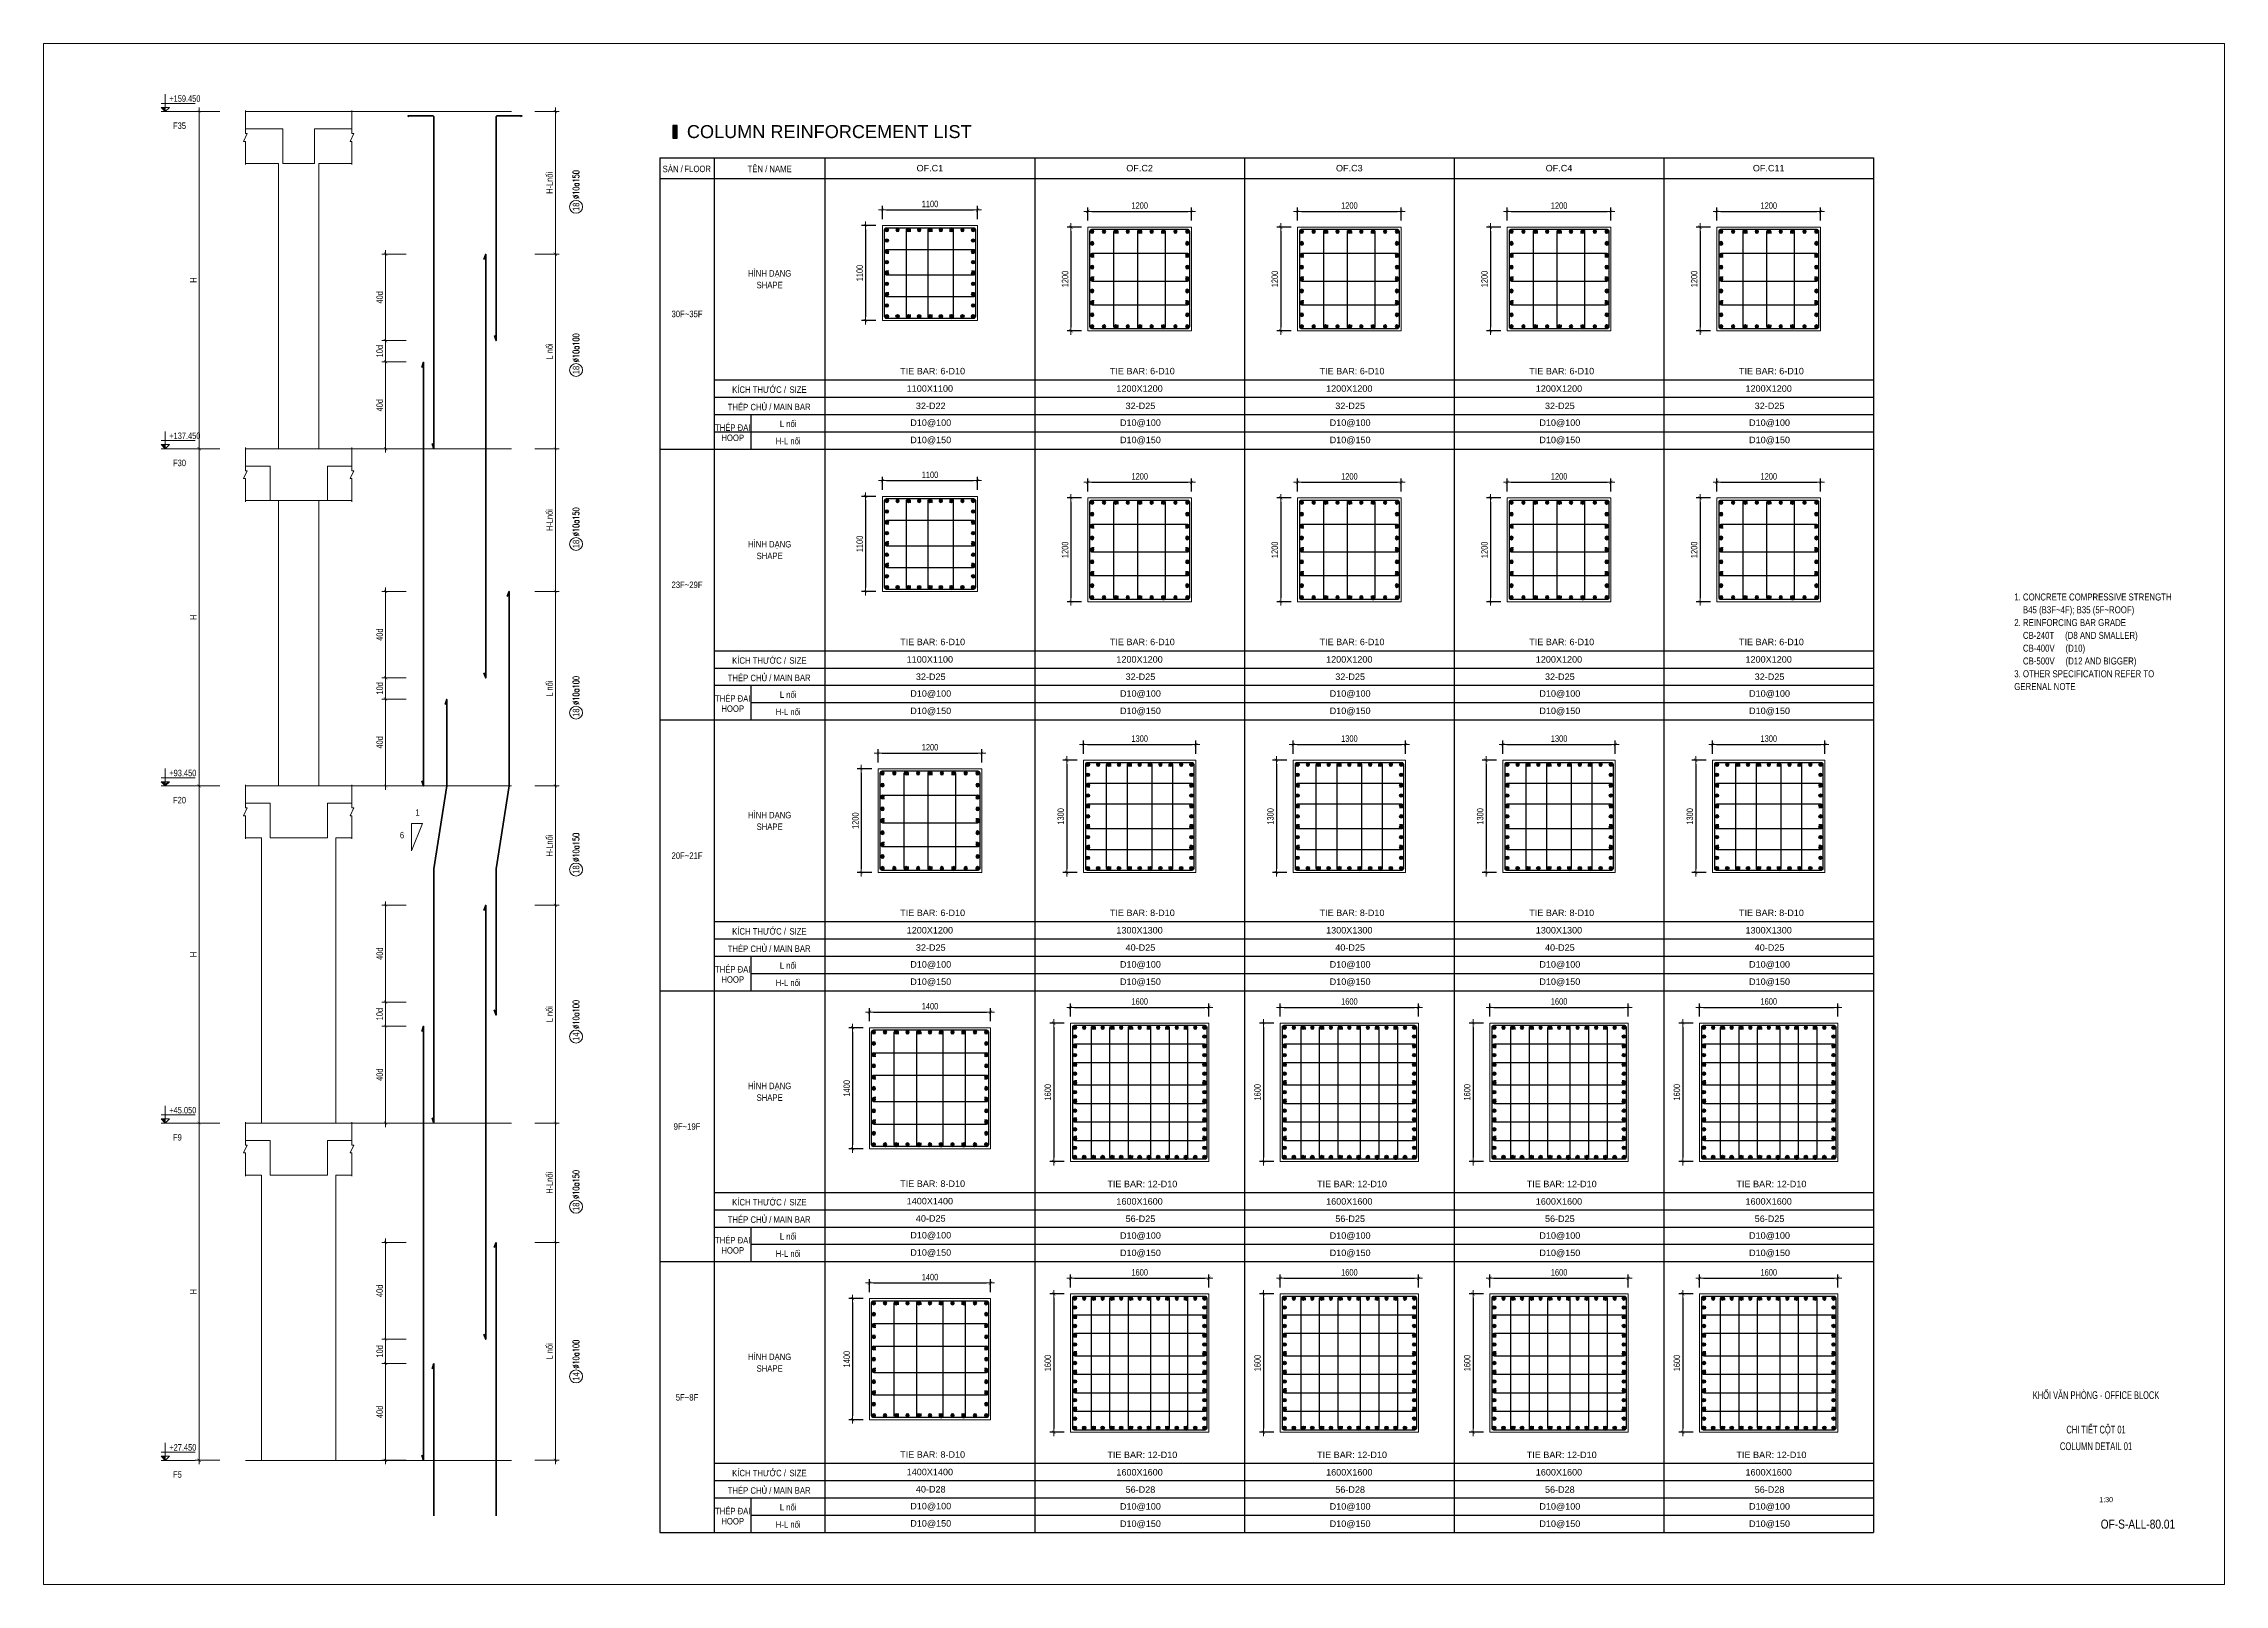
# Paper-space layout 'Layout1' of a CAD drawing. Header units: millimetres. Extents: x 0 to 841, y 0 to 594.
# The model-space entities are those that its viewports show. They can reach past a viewport. Long polylines and large blocks are cut down to what shows.
import ezdxf
from ezdxf.enums import TextEntityAlignment as Align

# ---------------------------------------------------------------- set-up
doc = ezdxf.new("R2010")
doc.units = ezdxf.units.MM
for name, pattern in [('CENTER2', [1.125, 0.75, -0.125, 0.125, -0.125]), ('HIDDEN', [9.525, 6.35, -3.175]), ('HIDDEN2', [4.7625, 3.175, -1.5875])]:
    doc.linetypes.add(name, pattern=pattern)
doc.layers.get('0').update_dxf_attribs({"lineweight": 20})
doc.layers.get('Defpoints').update_dxf_attribs({"color": 151, "lineweight": 9})
for name, color, linetype in [('2', 2, 'Continuous'), ('CEN', 1, 'CENTER2'), ('STL', 3, 'Continuous'), ('TIT1', 3, 'Continuous'), ('TXT', 3, 'Continuous')]:
    doc.layers.add(name, color=color, linetype=linetype)
for name, color, linetype, lineweight in [('kata_thep chu', 4, 'Continuous', 35), ('NDC_S_ANNO', 7, 'Continuous', 20), ('NDC_S_BREAK-LINE', 1, 'Continuous', 15), ('NDC_S_CONTINUOUS', 3, 'Continuous', 20), ('NDC_S_DIM', 1, 'Continuous', 15), ('NDC_S_HIDDEN', 8, 'HIDDEN2', 13), ('NDC_S_REBAR', 4, 'Continuous', 35), ('NDC_S_TEXT SYMBOL', 7, 'Continuous', 20), ('NDC_S_THIN LINE', 8, 'Continuous', 9), ('NDC_S_VN TEXT', 7, 'Continuous', 20)]:
    doc.layers.add(name, color=color, linetype=linetype, lineweight=lineweight)
doc.styles.add('ARIAL', font='arial.ttf', dxfattribs={"width": 0.8})
doc.styles.add('NDC_ARIAL', font='arial.ttf', dxfattribs={"width": 0.85})
doc.styles.add('NDC_DIM', font='', dxfattribs={"width": 0.75})
doc.styles.add('NDC_EN TXT', font='romans.shx', dxfattribs={"width": 0.8})
doc.styles.add('NDC_VIE TXT', font='arial.ttf', dxfattribs={"width": 0.8})
doc.styles.get('NDC_DIM').set_extended_font_data('Dotum')
doc.dimstyles.new('NDC_dim_30', dxfattribs={"dimscale": 30, "dimtxt": 2.5, "dimasz": 1.5, "dimexe": 1.5, "dimexo": 2.5, "dimgap": 1, "dimtad": 1, "dimdec": 0, "dimzin": 0, "dimdsep": 46, "dimtxsty": 'NDC_DIM', "dimblk": 'DIMMARK', "dimcen": 0.09, "dimdle": 1.2, "dimclrd": 1, "dimclre": 1, "dimclrt": 3, "dimadec": 0, "dimazin": 0, "dimtfac": 1, "dimtdec": 0, "dimtix": 1, "dimtofl": 0, "dimtmove": 0, "dimatfit": 3, "dimfxl": 8, "dimfxlon": 1, "dimtolj": 1, "dimtzin": 0, "dimarcsym": 0})

psp = doc.layouts.get("Layout1")

# ---------------------------------------------------------------- texts
at = {"color": 1, "linetype": 'Continuous', "style": 'NDC_ARIAL', "width": 0.85}
psp.add_text('1:30', height=2, dxfattribs=at).set_placement((795.4, 32.69), align=Align.MIDDLE_CENTER)
at = {"color": 1, "linetype": 'Continuous', "char_height": 3, "style": 'NDC_ARIAL'}
for s, insert, width, attachment_point in [('{\\W0.6;KHỐI VĂN PHÒNG - OFFICE BLOCK}', (791.5, 72.93), 79.0015, 5), ('{\\W0.6;CHI TIẾT CỘT 01}', (791.5, 61.17), 69.0096, 2), ('{\\W0.7;COLUMN DETAIL 01}', (791.5, 51.72), 65.5189, 8)]:
    psp.add_mtext(s, dxfattribs=dict(at, insert=insert, width=width, attachment_point=attachment_point))
at = {"color": 1, "linetype": 'Continuous', "insert": (822, 23.2), "char_height": 3.5, "attachment_point": 6, "style": 'NDC_ARIAL'}
psp.add_mtext('{\\W0.8;OF-S-ALL-80.01}', dxfattribs=at)

msp = doc.modelspace()

# ---------------------------------------------------------------- texts
at = {"layer": 'NDC_S_VN TEXT', "style": 'NDC_ARIAL', "width": 0.85}
for s, p in [('SÀN /', (309913.5, 102084.5)), ('HÌNH DẠNG', (311034.8, 100868.9)), ('KÍCH THƯỚC /', (310912.4, 99531.8)), ('THÉP CHỦ /', (310802.3, 99331.8)), ('THÉP ĐAI', (310607.5, 99092.9)), ('HÌNH DẠNG', (311034.8, 97736.2)), ('KÍCH THƯỚC /', (310912.4, 96399.1)), ('THÉP CHỦ /', (310802.3, 96199.1)), ('THÉP ĐAI', (310607.5, 95960.2)), ('HÌNH DẠNG', (311034.8, 94603.5)), ('THÉP CHỦ /', (310802.3, 93066.4)), ('KÍCH THƯỚC /', (310912.4, 93266.4)), ('THÉP ĐAI', (310607.5, 92827.5)), ('HÌNH DẠNG', (311034.8, 91470.8)), ('KÍCH THƯỚC /', (310912.4, 90133.7)), ('THÉP CHỦ /', (310802.3, 89933.7)), ('THÉP ĐAI', (310607.5, 89694.8)), ('HÌNH DẠNG', (311034.8, 88338.1)), ('KÍCH THƯỚC /', (310912.4, 87001)), ('THÉP CHỦ /', (310802.3, 86801)), ('THÉP ĐAI', (310607.5, 86562.1))]:
    msp.add_text(s, height=75, dxfattribs=at).set_placement(p, align=Align.MIDDLE)
at = {"layer": 'TIT1', "style": 'NDC_ARIAL', "width": 0.85}
for s, p in [('FLOOR', (310202, 102075.7)), ('TÊN / NAME', (311034.8, 102084.5)), ('SHAPE', (311034.8, 100732.6)), ('30F~35F', (310078.9, 100398.2)), ('SIZE', (311362.9, 99523)), ('MAIN BAR', (311293.2, 99323)), ('L nối', (311249.4, 99131.8)), ('HOOP', (310607.5, 98965.6)), ('H-L nối', (311249.4, 98931.8)), ('SHAPE', (311034.8, 97599.9)), ('23F~29F', (310078.9, 97265.5)), ('SIZE', (311362.9, 96390.3)), ('MAIN BAR', (311293.2, 96190.3)), ('L nối', (311249.4, 95999.1)), ('HOOP', (310607.5, 95832.9)), ('H-L nối', (311249.4, 95799.1)), ('SHAPE', (311034.8, 94467.2)), ('20F~21F', (310078.9, 94132.8)), ('SIZE', (311362.9, 93257.6)), ('MAIN BAR', (311293.2, 93057.6)), ('L nối', (311249.4, 92866.4)), ('HOOP', (310607.5, 92700.2)), ('H-L nối', (311249.4, 92666.4)), ('SHAPE', (311034.8, 91334.5)), ('9F~19F', (310078.9, 91000.1)), ('SIZE', (311362.9, 90124.9)), ('MAIN BAR', (311293.2, 89924.9)), ('HOOP', (310607.5, 89567.5)), ('H-L nối', (311249.4, 89533.7)), ('L nối', (311249.4, 89733.7)), ('SHAPE', (311034.8, 88201.8)), ('5F~8F', (310078.9, 87867.4)), ('MAIN BAR', (311293.2, 86792.2)), ('SIZE', (311362.9, 86992.2)), ('L nối', (311249.4, 86601)), ('HOOP', (310607.5, 86434.8)), ('H-L nối', (311249.4, 86401))]:
    msp.add_text(s, height=75, dxfattribs=at).set_placement(p, align=Align.MIDDLE)
at = {"layer": 'TIT1', "color": 2, "style": 'NDC_ARIAL'}
for s, p in [('OF.C1', (312888.8, 102084.5)), ('OF.C2', (315314.9, 102084.5)), ('OF.C3', (317741, 102084.5)), ('OF.C4', (320167.1, 102084.5)), ('OF.C11', (322593.2, 102084.5))]:
    msp.add_text(s, height=75, dxfattribs=at).set_placement(p, align=Align.MIDDLE)
at = {"layer": 'TIT1', "style": 'NDC_ARIAL'}
for s, p in [('TIE BAR: 6-D10', (312920.1, 99737.1)), ('TIE BAR: 6-D10', (315346.2, 99737.1)), ('TIE BAR: 6-D10', (317772.3, 99737.1)), ('TIE BAR: 6-D10', (320198.3, 99737.1)), ('TIE BAR: 6-D10', (322624.4, 99737.1)), ('1100X1100', (312888.3, 99535.2)), ('1200X1200', (315314.4, 99535.2)), ('1200X1200', (317740.4, 99535.2)), ('1200X1200', (320166.5, 99535.2)), ('1200X1200', (322592.6, 99535.2)), ('D10@100', (312898.3, 99135.2)), ('32-D22', (312898.3, 99335.2)), ('D10@100', (315324.4, 99135.2)), ('32-D25', (315324.4, 99335.2)), ('D10@100', (317750.5, 99135.2)), ('32-D25', (317750.5, 99335.2)), ('D10@100', (320176.6, 99135.2)), ('32-D25', (320176.6, 99335.2)), ('D10@100', (322602.7, 99135.2)), ('32-D25', (322602.7, 99335.2)), ('D10@150', (312898.3, 98935.2)), ('D10@150', (315324.4, 98935.2)), ('D10@150', (317750.5, 98935.2)), ('D10@150', (320176.6, 98935.2)), ('D10@150', (322602.7, 98935.2)), ('TIE BAR: 6-D10', (312920.1, 96604.4)), ('TIE BAR: 6-D10', (315346.2, 96604.4)), ('TIE BAR: 6-D10', (317772.3, 96604.4)), ('TIE BAR: 6-D10', (320198.3, 96604.4)), ('TIE BAR: 6-D10', (322624.4, 96604.4)), ('1100X1100', (312888.3, 96402.5)), ('1200X1200', (315314.4, 96402.5)), ('1200X1200', (317740.4, 96402.5)), ('1200X1200', (320166.5, 96402.5)), ('1200X1200', (322592.6, 96402.5)), ('32-D25', (312898.3, 96202.5)), ('32-D25', (315324.4, 96202.5)), ('32-D25', (317750.5, 96202.5)), ('32-D25', (320176.6, 96202.5)), ('32-D25', (322602.7, 96202.5)), ('D10@100', (312898.3, 96002.5)), ('D10@100', (315324.4, 96002.5)), ('D10@100', (317750.5, 96002.5)), ('D10@100', (320176.6, 96002.5)), ('D10@100', (322602.7, 96002.5)), ('D10@150', (312898.3, 95802.5)), ('D10@150', (315324.4, 95802.5)), ('D10@150', (317750.5, 95802.5)), ('D10@150', (320176.6, 95802.5)), ('D10@150', (322602.7, 95802.5)), ('TIE BAR: 6-D10', (312920.1, 93471.7)), ('TIE BAR: 8-D10', (315346.2, 93471.7)), ('TIE BAR: 8-D10', (317772.3, 93471.7)), ('TIE BAR: 8-D10', (320198.3, 93471.7)), ('TIE BAR: 8-D10', (322624.4, 93471.7)), ('1200X1200', (312888.3, 93269.8)), ('32-D25', (312898.3, 93069.8)), ('1300X1300', (315314.3, 93269.8)), ('40-D25', (315324.4, 93069.8)), ('1300X1300', (317740.4, 93269.8)), ('40-D25', (317750.5, 93069.8)), ('1300X1300', (320166.5, 93269.8)), ('40-D25', (320176.6, 93069.8)), ('1300X1300', (322592.6, 93269.8)), ('40-D25', (322602.7, 93069.8)), ('D10@100', (312898.3, 92869.8)), ('D10@100', (315324.4, 92869.8)), ('D10@100', (317750.5, 92869.8)), ('D10@100', (320176.6, 92869.8)), ('D10@100', (322602.7, 92869.8)), ('D10@150', (312898.3, 92669.8)), ('D10@150', (315324.4, 92669.8)), ('D10@150', (317750.5, 92669.8)), ('D10@150', (320176.6, 92669.8)), ('D10@150', (322602.7, 92669.8)), ('TIE BAR: 8-D10', (312920.1, 90339)), ('TIE BAR: 12-D10', (315346.2, 90335.5)), ('TIE BAR: 12-D10', (317772.3, 90335.5)), ('TIE BAR: 12-D10', (320198.3, 90335.5)), ('TIE BAR: 12-D10', (322624.4, 90335.5)), ('1400X1400', (312888.3, 90137.1)), ('1600X1600', (315314.4, 90133.6)), ('1600X1600', (317740.4, 90133.6)), ('1600X1600', (320166.5, 90133.6)), ('1600X1600', (322592.6, 90133.6)), ('40-D25', (312898.3, 89937.1)), ('56-D25', (315324.4, 89933.6)), ('56-D25', (317750.5, 89933.6)), ('56-D25', (320176.6, 89933.6)), ('56-D25', (322602.7, 89933.6)), ('D10@100', (312898.3, 89737.1)), ('D10@150', (312898.3, 89537.1)), ('D10@100', (315324.4, 89733.6)), ('D10@150', (315324.4, 89533.6)), ('D10@100', (317750.5, 89733.6)), ('D10@150', (317750.5, 89533.6)), ('D10@100', (320176.6, 89733.6)), ('D10@150', (320176.6, 89533.6)), ('D10@100', (322602.7, 89733.6)), ('D10@150', (322602.7, 89533.6)), ('TIE BAR: 8-D10', (312920.1, 87206.3)), ('TIE BAR: 12-D10', (315346.2, 87202.8)), ('TIE BAR: 12-D10', (317772.3, 87202.8)), ('TIE BAR: 12-D10', (320198.3, 87202.8)), ('TIE BAR: 12-D10', (322624.4, 87202.8)), ('1400X1400', (312888.3, 87004.4)), ('40-D28', (312898.3, 86804.4)), ('1600X1600', (315314.4, 87000.9)), ('56-D28', (315324.4, 86800.9)), ('1600X1600', (317740.4, 87000.9)), ('56-D28', (317750.5, 86800.9)), ('1600X1600', (320166.5, 87000.9)), ('56-D28', (320176.6, 86800.9)), ('1600X1600', (322592.6, 87000.9)), ('56-D28', (322602.7, 86800.9)), ('D10@100', (312898.3, 86604.4)), ('D10@100', (315324.4, 86600.9)), ('D10@100', (317750.5, 86600.9)), ('D10@100', (320176.6, 86600.9)), ('D10@100', (322602.7, 86600.9)), ('D10@150', (312898.3, 86404.4)), ('D10@150', (315324.4, 86400.9)), ('D10@150', (317750.5, 86400.9)), ('D10@150', (320176.6, 86400.9)), ('D10@150', (322602.7, 86400.9))]:
    msp.add_text(s, height=75, dxfattribs=at).set_placement(p, align=Align.MIDDLE)
at = {"layer": 'TXT', "color": 3, "style": 'ARIAL'}
msp.add_text('COLUMN REINFORCEMENT LIST', height=150, dxfattribs=at).set_placement((310077.1, 102431.9))

# ---------------------------------------------------------------- blocks, each defined once
blk = doc.blocks.new('GN')
at = {"layer": 'TIT1', "insert": (0, 0), "char_height": 81, "width": 1996.3, "attachment_point": 1, "line_spacing_factor": 1.096296, "style": 'ARIAL'}
blk.add_mtext('\\A1;1. CONCRETE COMPRESSIVE STRENGTH\\P    B45 (B3F~4F); B35 (5F~ROOF)\\P2. REINFORCING BAR GRADE\\P    CB-240T     (D8 AND SMALLER)\\P    CB-400V     (D10)\\P    CB-500V     (D12 AND BIGGER)\\P3. OTHER SPECIFICATION REFER TO GERENAL NOTE ', dxfattribs=at)
blk = doc.blocks.new('DIMMARK')
at = {"layer": 'NDC_S_DIM', "color": 1}
blk.add_line((-1.5, 0), (1, 0), dxfattribs=at)
at = {"layer": 'NDC_S_DIM', "color": 2, "const_width": 0.1}
blk.add_lwpolyline([(-0.42, -0.42), (0.42, 0.42)], dxfattribs=at)
blk = doc.blocks.new('*D711')
at = {"layer": 'Defpoints', "color": 0, "ltscale": 40, "transparency": 16777216}
for p in [(313590, 89191), (312190, 89009), (313590, 89009)]:
    blk.add_point(p, dxfattribs=at)
at = {"layer": 'NDC_S_DIM', "color": 1, "lineweight": -2, "ltscale": 40, "transparency": 16777216}
for p, q in [((312190, 89084), (312190, 89236)), ((312235, 89191), (313545, 89191)), ((313590, 89084), (313590, 89236))]:
    blk.add_line(p, q, dxfattribs=at)
at = {"layer": 'NDC_S_DIM', "color": 1, "lineweight": -2, "ltscale": 40, "transparency": 16777216, "xscale": 45, "yscale": 45, "zscale": 45, "rotation": 180}
blk.add_blockref('DIMMARK', (312190, 89191), dxfattribs=at)
at = {"layer": 'NDC_S_DIM', "color": 1, "lineweight": -2, "ltscale": 40, "transparency": 16777216, "xscale": 45, "yscale": 45, "zscale": 45}
blk.add_blockref('DIMMARK', (313590, 89191), dxfattribs=at)
at = {"layer": 'NDC_S_DIM', "color": 3, "ltscale": 40, "transparency": 16777216, "insert": (312890, 89258), "char_height": 75, "attachment_point": 5, "style": 'NDC_DIM'}
blk.add_mtext('\\A1;1400', dxfattribs=at)
blk = doc.blocks.new('*D712')
at = {"layer": 'Defpoints', "color": 0, "ltscale": 40, "transparency": 16777216}
for p in [(312190, 89009), (311994, 87609), (312190, 87609)]:
    blk.add_point(p, dxfattribs=at)
at = {"layer": 'NDC_S_DIM', "color": 1, "lineweight": -2, "ltscale": 40, "transparency": 16777216}
for p, q in [((312115, 89009), (311949, 89009)), ((311994, 88964), (311994, 87654)), ((312115, 87609), (311949, 87609))]:
    blk.add_line(p, q, dxfattribs=at)
at = {"layer": 'NDC_S_DIM', "color": 1, "lineweight": -2, "ltscale": 40, "transparency": 16777216, "xscale": 45, "yscale": 45, "zscale": 45}
for p, rotation in [((311994, 89009), 90), ((311994, 87609), 270)]:
    blk.add_blockref('DIMMARK', p, dxfattribs=dict(at, rotation=rotation))
at = {"layer": 'NDC_S_DIM', "color": 3, "ltscale": 40, "transparency": 16777216, "insert": (311927, 88309), "char_height": 75, "attachment_point": 5, "rotation": 90, "style": 'NDC_DIM'}
blk.add_mtext('\\A1;1400', dxfattribs=at)
blk = doc.blocks.new('8')
at = {"layer": '2'}
blk.add_hatch(color=256, dxfattribs=at).paths.add_polyline_path([(20, 0, 0.386127), (2, 20), (-2, 20, 0.386127), (-20, 0, 1)])
blk.add_circle((0, 0), 20, dxfattribs=at)
blk = doc.blocks.new('5')
at = {"layer": 'CEN', "rotation": 180}
blk.add_blockref('8', (0, 0), dxfattribs=at)
blk = doc.blocks.new('*U707')
at = {"layer": 'STL', "xscale": -1, "rotation": 270}
blk.add_blockref('5', (0, 0), dxfattribs=at)
blk = doc.blocks.new('*U708')
at = {"layer": 'NDC_S_DIM', "color": 0, "linetype": 'ByBlock', "lineweight": -2, "transparency": 16777216}
for p in [(306344, 79984), (306474, 79984), (306604, 79984), (306734, 79984), (306864, 79984), (306994, 79984), (307124, 79984), (307254, 79984), (307384, 79984), (307514, 79984), (307644, 79984)]:
    blk.add_blockref('*U707', p, dxfattribs=at)
blk = doc.blocks.new('*U709')
at = {"layer": 'STL', "xscale": -1, "rotation": 270}
blk.add_blockref('5', (0, 0), dxfattribs=at)
blk = doc.blocks.new('*U710')
at = {"layer": 'NDC_S_DIM', "color": 0, "linetype": 'ByBlock', "lineweight": -2, "transparency": 16777216}
for p in [(306344, 79984), (306474, 79984), (306604, 79984), (306734, 79984), (306864, 79984), (306994, 79984), (307124, 79984), (307254, 79984), (307384, 79984), (307514, 79984), (307644, 79984)]:
    blk.add_blockref('*U709', p, dxfattribs=at)
blk = doc.blocks.new('*U703')
at = {"layer": 'STL', "xscale": -1, "rotation": 270}
blk.add_blockref('5', (0, 0), dxfattribs=at)
blk = doc.blocks.new('*U704')
at = {"layer": 'NDC_S_DIM', "color": 0, "linetype": 'ByBlock', "lineweight": -2, "transparency": 16777216}
for p in [(306344, 79984), (306474, 79984), (306604, 79984), (306734, 79984), (306864, 79984), (306994, 79984), (307124, 79984), (307254, 79984), (307384, 79984), (307514, 79984), (307644, 79984)]:
    blk.add_blockref('*U703', p, dxfattribs=at)
blk = doc.blocks.new('*U705')
at = {"layer": 'STL', "xscale": -1, "rotation": 270}
blk.add_blockref('5', (0, 0), dxfattribs=at)
blk = doc.blocks.new('*U706')
at = {"layer": 'NDC_S_DIM', "color": 0, "linetype": 'ByBlock', "lineweight": -2, "transparency": 16777216}
for p in [(306344, 79984), (306474, 79984), (306604, 79984), (306734, 79984), (306864, 79984), (306994, 79984), (307124, 79984), (307254, 79984), (307384, 79984), (307514, 79984), (307644, 79984)]:
    blk.add_blockref('*U705', p, dxfattribs=at)
blk = doc.blocks.new('*D721')
at = {"layer": 'Defpoints', "color": 0, "ltscale": 40, "transparency": 16777216}
for p in [(312190, 92142), (313590, 92324), (313590, 92142)]:
    blk.add_point(p, dxfattribs=at)
at = {"layer": 'NDC_S_DIM', "color": 1, "lineweight": -2, "ltscale": 40, "transparency": 16777216}
for p, q in [((312190, 92217), (312190, 92369)), ((313590, 92217), (313590, 92369)), ((312235, 92324), (313545, 92324))]:
    blk.add_line(p, q, dxfattribs=at)
at = {"layer": 'NDC_S_DIM', "color": 1, "lineweight": -2, "ltscale": 40, "transparency": 16777216, "xscale": 45, "yscale": 45, "zscale": 45, "rotation": 180}
blk.add_blockref('DIMMARK', (312190, 92324), dxfattribs=at)
at = {"layer": 'NDC_S_DIM', "color": 1, "lineweight": -2, "ltscale": 40, "transparency": 16777216, "xscale": 45, "yscale": 45, "zscale": 45}
blk.add_blockref('DIMMARK', (313590, 92324), dxfattribs=at)
at = {"layer": 'NDC_S_DIM', "color": 3, "ltscale": 40, "transparency": 16777216, "insert": (312890, 92391), "char_height": 75, "attachment_point": 5, "style": 'NDC_DIM'}
blk.add_mtext('\\A1;1400', dxfattribs=at)
blk = doc.blocks.new('*D722')
at = {"layer": 'Defpoints', "color": 0, "ltscale": 40, "transparency": 16777216}
for p in [(312190, 92142), (311994, 90742), (312190, 90742)]:
    blk.add_point(p, dxfattribs=at)
at = {"layer": 'NDC_S_DIM', "color": 1, "lineweight": -2, "ltscale": 40, "transparency": 16777216}
for p, q in [((312115, 92142), (311949, 92142)), ((311994, 92097), (311994, 90787)), ((312115, 90742), (311949, 90742))]:
    blk.add_line(p, q, dxfattribs=at)
at = {"layer": 'NDC_S_DIM', "color": 1, "lineweight": -2, "ltscale": 40, "transparency": 16777216, "xscale": 45, "yscale": 45, "zscale": 45}
for p, rotation in [((311994, 92142), 90), ((311994, 90742), 270)]:
    blk.add_blockref('DIMMARK', p, dxfattribs=dict(at, rotation=rotation))
at = {"layer": 'NDC_S_DIM', "color": 3, "ltscale": 40, "transparency": 16777216, "insert": (311927, 91442), "char_height": 75, "attachment_point": 5, "rotation": 90, "style": 'NDC_DIM'}
blk.add_mtext('\\A1;1400', dxfattribs=at)
blk = doc.blocks.new('*U717')
at = {"layer": 'STL', "xscale": -1, "rotation": 270}
blk.add_blockref('5', (0, 0), dxfattribs=at)
blk = doc.blocks.new('*U718')
at = {"layer": 'NDC_S_DIM', "color": 0, "linetype": 'ByBlock', "lineweight": -2, "transparency": 16777216}
for p in [(306344, 79984), (306474, 79984), (306604, 79984), (306734, 79984), (306864, 79984), (306994, 79984), (307124, 79984), (307254, 79984), (307384, 79984), (307514, 79984), (307644, 79984)]:
    blk.add_blockref('*U717', p, dxfattribs=at)
blk = doc.blocks.new('*U719')
at = {"layer": 'STL', "xscale": -1, "rotation": 270}
blk.add_blockref('5', (0, 0), dxfattribs=at)
blk = doc.blocks.new('*U720')
at = {"layer": 'NDC_S_DIM', "color": 0, "linetype": 'ByBlock', "lineweight": -2, "transparency": 16777216}
for p in [(306344, 79984), (306474, 79984), (306604, 79984), (306734, 79984), (306864, 79984), (306994, 79984), (307124, 79984), (307254, 79984), (307384, 79984), (307514, 79984), (307644, 79984)]:
    blk.add_blockref('*U719', p, dxfattribs=at)
blk = doc.blocks.new('*U713')
at = {"layer": 'STL', "xscale": -1, "rotation": 270}
blk.add_blockref('5', (0, 0), dxfattribs=at)
blk = doc.blocks.new('*U714')
at = {"layer": 'NDC_S_DIM', "color": 0, "linetype": 'ByBlock', "lineweight": -2, "transparency": 16777216}
for p in [(306344, 79984), (306474, 79984), (306604, 79984), (306734, 79984), (306864, 79984), (306994, 79984), (307124, 79984), (307254, 79984), (307384, 79984), (307514, 79984), (307644, 79984)]:
    blk.add_blockref('*U713', p, dxfattribs=at)
blk = doc.blocks.new('*U715')
at = {"layer": 'STL', "xscale": -1, "rotation": 270}
blk.add_blockref('5', (0, 0), dxfattribs=at)
blk = doc.blocks.new('*U716')
at = {"layer": 'NDC_S_DIM', "color": 0, "linetype": 'ByBlock', "lineweight": -2, "transparency": 16777216}
for p in [(306344, 79984), (306474, 79984), (306604, 79984), (306734, 79984), (306864, 79984), (306994, 79984), (307124, 79984), (307254, 79984), (307384, 79984), (307514, 79984), (307644, 79984)]:
    blk.add_blockref('*U715', p, dxfattribs=at)
blk = doc.blocks.new('*D723')
at = {"layer": 'Defpoints', "color": 0, "ltscale": 40, "transparency": 16777216}
for p in [(312290, 95137), (313490, 95318), (313490, 95137)]:
    blk.add_point(p, dxfattribs=at)
at = {"layer": 'NDC_S_DIM', "color": 1, "lineweight": -2, "ltscale": 40, "transparency": 16777216}
for p, q in [((312290, 95212), (312290, 95363)), ((312335, 95318), (313445, 95318)), ((313490, 95212), (313490, 95363))]:
    blk.add_line(p, q, dxfattribs=at)
at = {"layer": 'NDC_S_DIM', "color": 1, "lineweight": -2, "ltscale": 40, "transparency": 16777216, "xscale": 45, "yscale": 45, "zscale": 45, "rotation": 180}
blk.add_blockref('DIMMARK', (312290, 95318), dxfattribs=at)
at = {"layer": 'NDC_S_DIM', "color": 1, "lineweight": -2, "ltscale": 40, "transparency": 16777216, "xscale": 45, "yscale": 45, "zscale": 45}
blk.add_blockref('DIMMARK', (313490, 95318), dxfattribs=at)
at = {"layer": 'NDC_S_DIM', "color": 3, "ltscale": 40, "transparency": 16777216, "insert": (312890, 95386), "char_height": 75, "attachment_point": 5, "style": 'NDC_DIM'}
blk.add_mtext('\\A1;1200', dxfattribs=at)
blk = doc.blocks.new('*D724')
at = {"layer": 'Defpoints', "color": 0, "ltscale": 40, "transparency": 16777216}
for p in [(312290, 95137), (312094, 93937), (312290, 93937)]:
    blk.add_point(p, dxfattribs=at)
at = {"layer": 'NDC_S_DIM', "color": 1, "lineweight": -2, "ltscale": 40, "transparency": 16777216}
for p, q in [((312215, 95137), (312049, 95137)), ((312094, 95092), (312094, 93982)), ((312215, 93937), (312049, 93937))]:
    blk.add_line(p, q, dxfattribs=at)
at = {"layer": 'NDC_S_DIM', "color": 1, "lineweight": -2, "ltscale": 40, "transparency": 16777216, "xscale": 45, "yscale": 45, "zscale": 45}
for p, rotation in [((312094, 95137), 90), ((312094, 93937), 270)]:
    blk.add_blockref('DIMMARK', p, dxfattribs=dict(at, rotation=rotation))
at = {"layer": 'NDC_S_DIM', "color": 3, "ltscale": 40, "transparency": 16777216, "insert": (312027, 94537), "char_height": 75, "attachment_point": 5, "rotation": 90, "style": 'NDC_DIM'}
blk.add_mtext('\\A1;1200', dxfattribs=at)
blk = doc.blocks.new('*U725')
at = {"layer": 'STL', "xscale": -1, "rotation": 270}
blk.add_blockref('5', (0, 0), dxfattribs=at)
blk = doc.blocks.new('*U726')
at = {"layer": 'NDC_S_DIM', "color": 0, "linetype": 'ByBlock', "lineweight": -2, "transparency": 16777216}
for p in [(306394, 95024), (306531, 95024), (306669, 95024), (306806, 95024), (306944, 95024), (307082, 95024), (307219, 95024), (307357, 95024), (307494, 95024)]:
    blk.add_blockref('*U725', p, dxfattribs=at)
blk = doc.blocks.new('*U728')
at = {"layer": 'STL', "xscale": -1, "rotation": 270}
blk.add_blockref('5', (0, 0), dxfattribs=at)
blk = doc.blocks.new('*U727')
at = {"layer": 'NDC_S_DIM', "color": 0, "linetype": 'ByBlock', "lineweight": -2, "transparency": 16777216}
for p in [(306394, 95024), (306531, 95024), (306669, 95024), (306806, 95024), (306944, 95024), (307082, 95024), (307219, 95024), (307357, 95024), (307494, 95024)]:
    blk.add_blockref('*U728', p, dxfattribs=at)
blk = doc.blocks.new('*U730')
at = {"layer": 'STL', "xscale": -1, "rotation": 270}
blk.add_blockref('5', (0, 0), dxfattribs=at)
blk = doc.blocks.new('*U729')
at = {"layer": 'NDC_S_DIM', "color": 0, "linetype": 'ByBlock', "lineweight": -2, "transparency": 16777216}
for p in [(306394, 95024), (306531, 95024), (306669, 95024), (306806, 95024), (306944, 95024), (307082, 95024), (307219, 95024), (307357, 95024), (307494, 95024)]:
    blk.add_blockref('*U730', p, dxfattribs=at)
blk = doc.blocks.new('*U732')
at = {"layer": 'STL', "xscale": -1, "rotation": 270}
blk.add_blockref('5', (0, 0), dxfattribs=at)
blk = doc.blocks.new('*U731')
at = {"layer": 'NDC_S_DIM', "color": 0, "linetype": 'ByBlock', "lineweight": -2, "transparency": 16777216}
for p in [(306394, 95024), (306531, 95024), (306669, 95024), (306806, 95024), (306944, 95024), (307082, 95024), (307219, 95024), (307357, 95024), (307494, 95024)]:
    blk.add_blockref('*U732', p, dxfattribs=at)
blk = doc.blocks.new('*D733')
at = {"layer": 'Defpoints', "color": 0, "ltscale": 40, "transparency": 16777216}
for p in [(313440, 98470), (312340, 98288), (313440, 98288)]:
    blk.add_point(p, dxfattribs=at)
at = {"layer": 'NDC_S_DIM', "color": 1, "lineweight": -2, "ltscale": 40, "transparency": 16777216}
for p, q in [((312340, 98363), (312340, 98515)), ((312385, 98470), (313395, 98470)), ((313440, 98363), (313440, 98515))]:
    blk.add_line(p, q, dxfattribs=at)
at = {"layer": 'NDC_S_DIM', "color": 1, "lineweight": -2, "ltscale": 40, "transparency": 16777216, "xscale": 45, "yscale": 45, "zscale": 45, "rotation": 180}
blk.add_blockref('DIMMARK', (312340, 98470), dxfattribs=at)
at = {"layer": 'NDC_S_DIM', "color": 1, "lineweight": -2, "ltscale": 40, "transparency": 16777216, "xscale": 45, "yscale": 45, "zscale": 45}
blk.add_blockref('DIMMARK', (313440, 98470), dxfattribs=at)
at = {"layer": 'NDC_S_DIM', "color": 3, "ltscale": 40, "transparency": 16777216, "insert": (312890, 98537), "char_height": 75, "attachment_point": 5, "style": 'NDC_DIM'}
blk.add_mtext('\\A1;1100', dxfattribs=at)
blk = doc.blocks.new('*D734')
at = {"layer": 'Defpoints', "color": 0, "ltscale": 40, "transparency": 16777216}
for p in [(312340, 98288), (312144, 97188), (312340, 97188)]:
    blk.add_point(p, dxfattribs=at)
at = {"layer": 'NDC_S_DIM', "color": 1, "lineweight": -2, "ltscale": 40, "transparency": 16777216}
for p, q in [((312265, 98288), (312099, 98288)), ((312144, 98243), (312144, 97233)), ((312265, 97188), (312099, 97188))]:
    blk.add_line(p, q, dxfattribs=at)
at = {"layer": 'NDC_S_DIM', "color": 1, "lineweight": -2, "ltscale": 40, "transparency": 16777216, "xscale": 45, "yscale": 45, "zscale": 45}
for p, rotation in [((312144, 98288), 90), ((312144, 97188), 270)]:
    blk.add_blockref('DIMMARK', p, dxfattribs=dict(at, rotation=rotation))
at = {"layer": 'NDC_S_DIM', "color": 3, "ltscale": 40, "transparency": 16777216, "insert": (312077, 97738), "char_height": 75, "attachment_point": 5, "rotation": 90, "style": 'NDC_DIM'}
blk.add_mtext('\\A1;1100', dxfattribs=at)
blk = doc.blocks.new('*U735')
at = {"layer": 'STL', "xscale": -1, "rotation": 270}
blk.add_blockref('5', (0, 0), dxfattribs=at)
blk = doc.blocks.new('*U736')
at = {"layer": 'NDC_S_DIM', "color": 0, "linetype": 'ByBlock', "lineweight": -2, "transparency": 16777216}
for p in [(306494, 98119), (306619, 98119), (306744, 98119), (306869, 98119), (306994, 98119), (307119, 98119), (307244, 98119), (307369, 98119), (307494, 98119)]:
    blk.add_blockref('*U735', p, dxfattribs=at)
blk = doc.blocks.new('*U737')
at = {"layer": 'STL', "xscale": -1, "rotation": 270}
blk.add_blockref('5', (0, 0), dxfattribs=at)
blk = doc.blocks.new('*U738')
at = {"layer": 'NDC_S_DIM', "color": 0, "linetype": 'ByBlock', "lineweight": -2, "transparency": 16777216}
for p in [(306494, 98119), (306619, 98119), (306744, 98119), (306869, 98119), (306994, 98119), (307119, 98119), (307244, 98119), (307369, 98119), (307494, 98119)]:
    blk.add_blockref('*U737', p, dxfattribs=at)
blk = doc.blocks.new('*U739')
at = {"layer": 'STL', "xscale": -1, "rotation": 270}
blk.add_blockref('5', (0, 0), dxfattribs=at)
blk = doc.blocks.new('*U740')
at = {"layer": 'NDC_S_DIM', "color": 0, "linetype": 'ByBlock', "lineweight": -2, "transparency": 16777216}
for p in [(306494, 98119), (306619, 98119), (306744, 98119), (306869, 98119), (306994, 98119), (307119, 98119), (307244, 98119), (307369, 98119), (307494, 98119)]:
    blk.add_blockref('*U739', p, dxfattribs=at)
blk = doc.blocks.new('*U741')
at = {"layer": 'STL', "xscale": -1, "rotation": 270}
blk.add_blockref('5', (0, 0), dxfattribs=at)
blk = doc.blocks.new('*U742')
at = {"layer": 'NDC_S_DIM', "color": 0, "linetype": 'ByBlock', "lineweight": -2, "transparency": 16777216}
for p in [(306494, 98119), (306619, 98119), (306744, 98119), (306869, 98119), (306994, 98119), (307119, 98119), (307244, 98119), (307369, 98119), (307494, 98119)]:
    blk.add_blockref('*U741', p, dxfattribs=at)
blk = doc.blocks.new('*D751')
at = {"layer": 'Defpoints', "color": 0, "ltscale": 40, "transparency": 16777216}
for p in [(313440, 101602), (312340, 101421), (313440, 101421)]:
    blk.add_point(p, dxfattribs=at)
at = {"layer": 'NDC_S_DIM', "color": 1, "lineweight": -2, "ltscale": 40, "transparency": 16777216}
for p, q in [((312340, 101496), (312340, 101647)), ((312385, 101602), (313395, 101602)), ((313440, 101496), (313440, 101647))]:
    blk.add_line(p, q, dxfattribs=at)
at = {"layer": 'NDC_S_DIM', "color": 1, "lineweight": -2, "ltscale": 40, "transparency": 16777216, "xscale": 45, "yscale": 45, "zscale": 45, "rotation": 180}
blk.add_blockref('DIMMARK', (312340, 101602), dxfattribs=at)
at = {"layer": 'NDC_S_DIM', "color": 1, "lineweight": -2, "ltscale": 40, "transparency": 16777216, "xscale": 45, "yscale": 45, "zscale": 45}
blk.add_blockref('DIMMARK', (313440, 101602), dxfattribs=at)
at = {"layer": 'NDC_S_DIM', "color": 3, "ltscale": 40, "transparency": 16777216, "insert": (312890, 101670), "char_height": 75, "attachment_point": 5, "style": 'NDC_DIM'}
blk.add_mtext('\\A1;1100', dxfattribs=at)
blk = doc.blocks.new('*D752')
at = {"layer": 'Defpoints', "color": 0, "ltscale": 40, "transparency": 16777216}
for p in [(312340, 101421), (312144, 100321), (312340, 100321)]:
    blk.add_point(p, dxfattribs=at)
at = {"layer": 'NDC_S_DIM', "color": 1, "lineweight": -2, "ltscale": 40, "transparency": 16777216}
for p, q in [((312265, 101421), (312099, 101421)), ((312144, 101376), (312144, 100366)), ((312265, 100321), (312099, 100321))]:
    blk.add_line(p, q, dxfattribs=at)
at = {"layer": 'NDC_S_DIM', "color": 1, "lineweight": -2, "ltscale": 40, "transparency": 16777216, "xscale": 45, "yscale": 45, "zscale": 45}
for p, rotation in [((312144, 101421), 90), ((312144, 100321), 270)]:
    blk.add_blockref('DIMMARK', p, dxfattribs=dict(at, rotation=rotation))
at = {"layer": 'NDC_S_DIM', "color": 3, "ltscale": 40, "transparency": 16777216, "insert": (312077, 100871), "char_height": 75, "attachment_point": 5, "rotation": 90, "style": 'NDC_DIM'}
blk.add_mtext('\\A1;1100', dxfattribs=at)
blk = doc.blocks.new('*U745')
at = {"layer": 'STL', "xscale": -1, "rotation": 270}
blk.add_blockref('5', (0, 0), dxfattribs=at)
blk = doc.blocks.new('*U746')
at = {"layer": 'NDC_S_DIM', "color": 0, "linetype": 'ByBlock', "lineweight": -2, "transparency": 16777216}
for p in [(306494, 98119), (306619, 98119), (306744, 98119), (306869, 98119), (306994, 98119), (307119, 98119), (307244, 98119), (307369, 98119), (307494, 98119)]:
    blk.add_blockref('*U745', p, dxfattribs=at)
blk = doc.blocks.new('*U747')
at = {"layer": 'STL', "xscale": -1, "rotation": 270}
blk.add_blockref('5', (0, 0), dxfattribs=at)
blk = doc.blocks.new('*U748')
at = {"layer": 'NDC_S_DIM', "color": 0, "linetype": 'ByBlock', "lineweight": -2, "transparency": 16777216}
for p in [(306494, 98119), (306619, 98119), (306744, 98119), (306869, 98119), (306994, 98119), (307119, 98119), (307244, 98119), (307369, 98119), (307494, 98119)]:
    blk.add_blockref('*U747', p, dxfattribs=at)
blk = doc.blocks.new('*U749')
at = {"layer": 'STL', "xscale": -1, "rotation": 270}
blk.add_blockref('5', (0, 0), dxfattribs=at)
blk = doc.blocks.new('*U750')
at = {"layer": 'NDC_S_DIM', "color": 0, "linetype": 'ByBlock', "lineweight": -2, "transparency": 16777216}
for p in [(306494, 98119), (306619, 98119), (306744, 98119), (306869, 98119), (306994, 98119), (307119, 98119), (307244, 98119), (307369, 98119), (307494, 98119)]:
    blk.add_blockref('*U749', p, dxfattribs=at)
blk = doc.blocks.new('*U743')
at = {"layer": 'STL', "xscale": -1, "rotation": 270}
blk.add_blockref('5', (0, 0), dxfattribs=at)
blk = doc.blocks.new('*U744')
at = {"layer": 'NDC_S_DIM', "color": 0, "linetype": 'ByBlock', "lineweight": -2, "transparency": 16777216}
for p in [(306494, 98119), (306619, 98119), (306744, 98119), (306869, 98119), (306994, 98119), (307119, 98119), (307244, 98119), (307369, 98119), (307494, 98119)]:
    blk.add_blockref('*U743', p, dxfattribs=at)
blk = doc.blocks.new('*D799')
at = {"layer": 'Defpoints', "color": 0, "ltscale": 40, "transparency": 16777216}
for p in [(314516, 89064), (316116, 89245), (316116, 89064)]:
    blk.add_point(p, dxfattribs=at)
at = {"layer": 'NDC_S_DIM', "color": 1, "lineweight": -2, "ltscale": 40, "transparency": 16777216}
for p, q in [((314516, 89139), (314516, 89290)), ((314561, 89245), (316071, 89245)), ((316116, 89139), (316116, 89290))]:
    blk.add_line(p, q, dxfattribs=at)
at = {"layer": 'NDC_S_DIM', "color": 1, "lineweight": -2, "ltscale": 40, "transparency": 16777216, "xscale": 45, "yscale": 45, "zscale": 45, "rotation": 180}
blk.add_blockref('DIMMARK', (314516, 89245), dxfattribs=at)
at = {"layer": 'NDC_S_DIM', "color": 1, "lineweight": -2, "ltscale": 40, "transparency": 16777216, "xscale": 45, "yscale": 45, "zscale": 45}
blk.add_blockref('DIMMARK', (316116, 89245), dxfattribs=at)
at = {"layer": 'NDC_S_DIM', "color": 3, "ltscale": 40, "transparency": 16777216, "insert": (315316, 89313), "char_height": 75, "attachment_point": 5, "style": 'NDC_DIM'}
blk.add_mtext('\\A1;1600', dxfattribs=at)
blk = doc.blocks.new('*D800')
at = {"layer": 'Defpoints', "color": 0, "ltscale": 40, "transparency": 16777216}
for p in [(314516, 89064), (314321, 87464), (314516, 87464)]:
    blk.add_point(p, dxfattribs=at)
at = {"layer": 'NDC_S_DIM', "color": 1, "lineweight": -2, "ltscale": 40, "transparency": 16777216}
for p, q in [((314441, 89064), (314276, 89064)), ((314321, 89019), (314321, 87509)), ((314441, 87464), (314276, 87464))]:
    blk.add_line(p, q, dxfattribs=at)
at = {"layer": 'NDC_S_DIM', "color": 1, "lineweight": -2, "ltscale": 40, "transparency": 16777216, "xscale": 45, "yscale": 45, "zscale": 45}
for p, rotation in [((314321, 89064), 90), ((314321, 87464), 270)]:
    blk.add_blockref('DIMMARK', p, dxfattribs=dict(at, rotation=rotation))
at = {"layer": 'NDC_S_DIM', "color": 3, "ltscale": 40, "transparency": 16777216, "insert": (314253, 88264), "char_height": 75, "attachment_point": 5, "rotation": 90, "style": 'NDC_DIM'}
blk.add_mtext('\\A1;1600', dxfattribs=at)
blk = doc.blocks.new('*U795')
at = {"layer": 'STL', "xscale": -1, "rotation": 270}
blk.add_blockref('5', (0, 0), dxfattribs=at)
blk = doc.blocks.new('*U796')
at = {"layer": 'NDC_S_DIM', "color": 0, "linetype": 'ByBlock', "lineweight": -2, "transparency": 16777216}
for p in [(308770, 80184), (308877, 80184), (308984, 80184), (309091, 80184), (309199, 80184), (309306, 80184), (309413, 80184), (309520, 80184), (309627, 80184), (309734, 80184), (309842, 80184), (309949, 80184), (310056, 80184), (310163, 80184), (310270, 80184)]:
    blk.add_blockref('*U795', p, dxfattribs=at)
blk = doc.blocks.new('*U797')
at = {"layer": 'STL', "xscale": -1, "rotation": 270}
blk.add_blockref('5', (0, 0), dxfattribs=at)
blk = doc.blocks.new('*U798')
at = {"layer": 'NDC_S_DIM', "color": 0, "linetype": 'ByBlock', "lineweight": -2, "transparency": 16777216}
for p in [(308770, 80184), (308877, 80184), (308984, 80184), (309091, 80184), (309199, 80184), (309306, 80184), (309413, 80184), (309520, 80184), (309627, 80184), (309734, 80184), (309842, 80184), (309949, 80184), (310056, 80184), (310163, 80184), (310270, 80184)]:
    blk.add_blockref('*U797', p, dxfattribs=at)
blk = doc.blocks.new('*U791')
at = {"layer": 'STL', "xscale": -1, "rotation": 270}
blk.add_blockref('5', (0, 0), dxfattribs=at)
blk = doc.blocks.new('*U792')
at = {"layer": 'NDC_S_DIM', "color": 0, "linetype": 'ByBlock', "lineweight": -2, "transparency": 16777216}
for p in [(308770, 80184), (308877, 80184), (308984, 80184), (309091, 80184), (309199, 80184), (309306, 80184), (309413, 80184), (309520, 80184), (309627, 80184), (309734, 80184), (309842, 80184), (309949, 80184), (310056, 80184), (310163, 80184), (310270, 80184)]:
    blk.add_blockref('*U791', p, dxfattribs=at)
blk = doc.blocks.new('*U793')
at = {"layer": 'STL', "xscale": -1, "rotation": 270}
blk.add_blockref('5', (0, 0), dxfattribs=at)
blk = doc.blocks.new('*U794')
at = {"layer": 'NDC_S_DIM', "color": 0, "linetype": 'ByBlock', "lineweight": -2, "transparency": 16777216}
for p in [(308770, 80184), (308877, 80184), (308984, 80184), (309091, 80184), (309199, 80184), (309306, 80184), (309413, 80184), (309520, 80184), (309627, 80184), (309734, 80184), (309842, 80184), (309949, 80184), (310056, 80184), (310163, 80184), (310270, 80184)]:
    blk.add_blockref('*U793', p, dxfattribs=at)
blk = doc.blocks.new('*D809')
at = {"layer": 'Defpoints', "color": 0, "ltscale": 40, "transparency": 16777216}
for p in [(316116, 92378), (314516, 92196), (316116, 92196)]:
    blk.add_point(p, dxfattribs=at)
at = {"layer": 'NDC_S_DIM', "color": 1, "lineweight": -2, "ltscale": 40, "transparency": 16777216}
for p, q in [((314516, 92271), (314516, 92423)), ((314561, 92378), (316071, 92378)), ((316116, 92271), (316116, 92423))]:
    blk.add_line(p, q, dxfattribs=at)
at = {"layer": 'NDC_S_DIM', "color": 1, "lineweight": -2, "ltscale": 40, "transparency": 16777216, "xscale": 45, "yscale": 45, "zscale": 45, "rotation": 180}
blk.add_blockref('DIMMARK', (314516, 92378), dxfattribs=at)
at = {"layer": 'NDC_S_DIM', "color": 1, "lineweight": -2, "ltscale": 40, "transparency": 16777216, "xscale": 45, "yscale": 45, "zscale": 45}
blk.add_blockref('DIMMARK', (316116, 92378), dxfattribs=at)
at = {"layer": 'NDC_S_DIM', "color": 3, "ltscale": 40, "transparency": 16777216, "insert": (315316, 92446), "char_height": 75, "attachment_point": 5, "style": 'NDC_DIM'}
blk.add_mtext('\\A1;1600', dxfattribs=at)
blk = doc.blocks.new('*D810')
at = {"layer": 'Defpoints', "color": 0, "ltscale": 40, "transparency": 16777216}
for p in [(314516, 92196), (314321, 90596), (314516, 90596)]:
    blk.add_point(p, dxfattribs=at)
at = {"layer": 'NDC_S_DIM', "color": 1, "lineweight": -2, "ltscale": 40, "transparency": 16777216}
for p, q in [((314441, 92196), (314276, 92196)), ((314321, 92151), (314321, 90641)), ((314441, 90596), (314276, 90596))]:
    blk.add_line(p, q, dxfattribs=at)
at = {"layer": 'NDC_S_DIM', "color": 1, "lineweight": -2, "ltscale": 40, "transparency": 16777216, "xscale": 45, "yscale": 45, "zscale": 45}
for p, rotation in [((314321, 92196), 90), ((314321, 90596), 270)]:
    blk.add_blockref('DIMMARK', p, dxfattribs=dict(at, rotation=rotation))
at = {"layer": 'NDC_S_DIM', "color": 3, "ltscale": 40, "transparency": 16777216, "insert": (314253, 91396), "char_height": 75, "attachment_point": 5, "rotation": 90, "style": 'NDC_DIM'}
blk.add_mtext('\\A1;1600', dxfattribs=at)
blk = doc.blocks.new('*U805')
at = {"layer": 'STL', "xscale": -1, "rotation": 270}
blk.add_blockref('5', (0, 0), dxfattribs=at)
blk = doc.blocks.new('*U806')
at = {"layer": 'NDC_S_DIM', "color": 0, "linetype": 'ByBlock', "lineweight": -2, "transparency": 16777216}
for p in [(308770, 80184), (308877, 80184), (308984, 80184), (309091, 80184), (309199, 80184), (309306, 80184), (309413, 80184), (309520, 80184), (309627, 80184), (309734, 80184), (309842, 80184), (309949, 80184), (310056, 80184), (310163, 80184), (310270, 80184)]:
    blk.add_blockref('*U805', p, dxfattribs=at)
blk = doc.blocks.new('*U807')
at = {"layer": 'STL', "xscale": -1, "rotation": 270}
blk.add_blockref('5', (0, 0), dxfattribs=at)
blk = doc.blocks.new('*U808')
at = {"layer": 'NDC_S_DIM', "color": 0, "linetype": 'ByBlock', "lineweight": -2, "transparency": 16777216}
for p in [(308770, 80184), (308877, 80184), (308984, 80184), (309091, 80184), (309199, 80184), (309306, 80184), (309413, 80184), (309520, 80184), (309627, 80184), (309734, 80184), (309842, 80184), (309949, 80184), (310056, 80184), (310163, 80184), (310270, 80184)]:
    blk.add_blockref('*U807', p, dxfattribs=at)
blk = doc.blocks.new('*U801')
at = {"layer": 'STL', "xscale": -1, "rotation": 270}
blk.add_blockref('5', (0, 0), dxfattribs=at)
blk = doc.blocks.new('*U802')
at = {"layer": 'NDC_S_DIM', "color": 0, "linetype": 'ByBlock', "lineweight": -2, "transparency": 16777216}
for p in [(308770, 80184), (308877, 80184), (308984, 80184), (309091, 80184), (309199, 80184), (309306, 80184), (309413, 80184), (309520, 80184), (309627, 80184), (309734, 80184), (309842, 80184), (309949, 80184), (310056, 80184), (310163, 80184), (310270, 80184)]:
    blk.add_blockref('*U801', p, dxfattribs=at)
blk = doc.blocks.new('*U803')
at = {"layer": 'STL', "xscale": -1, "rotation": 270}
blk.add_blockref('5', (0, 0), dxfattribs=at)
blk = doc.blocks.new('*U804')
at = {"layer": 'NDC_S_DIM', "color": 0, "linetype": 'ByBlock', "lineweight": -2, "transparency": 16777216}
for p in [(308770, 80184), (308877, 80184), (308984, 80184), (309091, 80184), (309199, 80184), (309306, 80184), (309413, 80184), (309520, 80184), (309627, 80184), (309734, 80184), (309842, 80184), (309949, 80184), (310056, 80184), (310163, 80184), (310270, 80184)]:
    blk.add_blockref('*U803', p, dxfattribs=at)
blk = doc.blocks.new('*D811')
at = {"layer": 'Defpoints', "color": 0, "ltscale": 40, "transparency": 16777216}
for p in [(315966, 95418), (314666, 95237), (315966, 95237)]:
    blk.add_point(p, dxfattribs=at)
at = {"layer": 'NDC_S_DIM', "color": 1, "lineweight": -2, "ltscale": 40, "transparency": 16777216}
for p, q in [((314666, 95312), (314666, 95463)), ((314711, 95418), (315921, 95418)), ((315966, 95312), (315966, 95463))]:
    blk.add_line(p, q, dxfattribs=at)
at = {"layer": 'NDC_S_DIM', "color": 1, "lineweight": -2, "ltscale": 40, "transparency": 16777216, "xscale": 45, "yscale": 45, "zscale": 45, "rotation": 180}
blk.add_blockref('DIMMARK', (314666, 95418), dxfattribs=at)
at = {"layer": 'NDC_S_DIM', "color": 1, "lineweight": -2, "ltscale": 40, "transparency": 16777216, "xscale": 45, "yscale": 45, "zscale": 45}
blk.add_blockref('DIMMARK', (315966, 95418), dxfattribs=at)
at = {"layer": 'NDC_S_DIM', "color": 3, "ltscale": 40, "transparency": 16777216, "insert": (315316, 95486), "char_height": 75, "attachment_point": 5, "style": 'NDC_DIM'}
blk.add_mtext('\\A1;1300', dxfattribs=at)
blk = doc.blocks.new('*D812')
at = {"layer": 'Defpoints', "color": 0, "ltscale": 40, "transparency": 16777216}
for p in [(314666, 95237), (314471, 93937), (314666, 93937)]:
    blk.add_point(p, dxfattribs=at)
at = {"layer": 'NDC_S_DIM', "color": 1, "lineweight": -2, "ltscale": 40, "transparency": 16777216}
for p, q in [((314591, 95237), (314426, 95237)), ((314471, 95192), (314471, 93982)), ((314591, 93937), (314426, 93937))]:
    blk.add_line(p, q, dxfattribs=at)
at = {"layer": 'NDC_S_DIM', "color": 1, "lineweight": -2, "ltscale": 40, "transparency": 16777216, "xscale": 45, "yscale": 45, "zscale": 45}
for p, rotation in [((314471, 95237), 90), ((314471, 93937), 270)]:
    blk.add_blockref('DIMMARK', p, dxfattribs=dict(at, rotation=rotation))
at = {"layer": 'NDC_S_DIM', "color": 3, "ltscale": 40, "transparency": 16777216, "insert": (314403, 94587), "char_height": 75, "attachment_point": 5, "rotation": 90, "style": 'NDC_DIM'}
blk.add_mtext('\\A1;1300', dxfattribs=at)
blk = doc.blocks.new('*U813')
at = {"layer": 'STL', "xscale": -1, "rotation": 270}
blk.add_blockref('5', (0, 0), dxfattribs=at)
blk = doc.blocks.new('*U814')
at = {"layer": 'NDC_S_DIM', "color": 0, "linetype": 'ByBlock', "lineweight": -2, "transparency": 16777216}
for p in [(308920, 95186), (309040, 95186), (309160, 95186), (309280, 95186), (309400, 95186), (309520, 95186), (309640, 95186), (309760, 95186), (309880, 95186), (310000, 95186), (310120, 95186)]:
    blk.add_blockref('*U813', p, dxfattribs=at)
blk = doc.blocks.new('*U815')
at = {"layer": 'STL', "xscale": -1, "rotation": 270}
blk.add_blockref('5', (0, 0), dxfattribs=at)
blk = doc.blocks.new('*U816')
at = {"layer": 'NDC_S_DIM', "color": 0, "linetype": 'ByBlock', "lineweight": -2, "transparency": 16777216}
for p in [(308920, 95186), (309040, 95186), (309160, 95186), (309280, 95186), (309400, 95186), (309520, 95186), (309640, 95186), (309760, 95186), (309880, 95186), (310000, 95186), (310120, 95186)]:
    blk.add_blockref('*U815', p, dxfattribs=at)
blk = doc.blocks.new('*U817')
at = {"layer": 'STL', "xscale": -1, "rotation": 270}
blk.add_blockref('5', (0, 0), dxfattribs=at)
blk = doc.blocks.new('*U818')
at = {"layer": 'NDC_S_DIM', "color": 0, "linetype": 'ByBlock', "lineweight": -2, "transparency": 16777216}
for p in [(308920, 95186), (309040, 95186), (309160, 95186), (309280, 95186), (309400, 95186), (309520, 95186), (309640, 95186), (309760, 95186), (309880, 95186), (310000, 95186), (310120, 95186)]:
    blk.add_blockref('*U817', p, dxfattribs=at)
blk = doc.blocks.new('*U819')
at = {"layer": 'STL', "xscale": -1, "rotation": 270}
blk.add_blockref('5', (0, 0), dxfattribs=at)
blk = doc.blocks.new('*U820')
at = {"layer": 'NDC_S_DIM', "color": 0, "linetype": 'ByBlock', "lineweight": -2, "transparency": 16777216}
for p in [(308920, 95186), (309040, 95186), (309160, 95186), (309280, 95186), (309400, 95186), (309520, 95186), (309640, 95186), (309760, 95186), (309880, 95186), (310000, 95186), (310120, 95186)]:
    blk.add_blockref('*U819', p, dxfattribs=at)
blk = doc.blocks.new('*D829')
at = {"layer": 'Defpoints', "color": 0, "ltscale": 40, "transparency": 16777216}
for p in [(315916, 98451), (314716, 98270), (315916, 98270)]:
    blk.add_point(p, dxfattribs=at)
at = {"layer": 'NDC_S_DIM', "color": 1, "lineweight": -2, "ltscale": 40, "transparency": 16777216}
for p, q in [((314716, 98345), (314716, 98496)), ((314761, 98451), (315871, 98451)), ((315916, 98345), (315916, 98496))]:
    blk.add_line(p, q, dxfattribs=at)
at = {"layer": 'NDC_S_DIM', "color": 1, "lineweight": -2, "ltscale": 40, "transparency": 16777216, "xscale": 45, "yscale": 45, "zscale": 45, "rotation": 180}
blk.add_blockref('DIMMARK', (314716, 98451), dxfattribs=at)
at = {"layer": 'NDC_S_DIM', "color": 1, "lineweight": -2, "ltscale": 40, "transparency": 16777216, "xscale": 45, "yscale": 45, "zscale": 45}
blk.add_blockref('DIMMARK', (315916, 98451), dxfattribs=at)
at = {"layer": 'NDC_S_DIM', "color": 3, "ltscale": 40, "transparency": 16777216, "insert": (315316, 98519), "char_height": 75, "attachment_point": 5, "style": 'NDC_DIM'}
blk.add_mtext('\\A1;1200', dxfattribs=at)
blk = doc.blocks.new('*D830')
at = {"layer": 'Defpoints', "color": 0, "ltscale": 40, "transparency": 16777216}
for p in [(314716, 98270), (314521, 97070), (314716, 97070)]:
    blk.add_point(p, dxfattribs=at)
at = {"layer": 'NDC_S_DIM', "color": 1, "lineweight": -2, "ltscale": 40, "transparency": 16777216}
for p, q in [((314641, 98270), (314476, 98270)), ((314521, 98225), (314521, 97115)), ((314641, 97070), (314476, 97070))]:
    blk.add_line(p, q, dxfattribs=at)
at = {"layer": 'NDC_S_DIM', "color": 1, "lineweight": -2, "ltscale": 40, "transparency": 16777216, "xscale": 45, "yscale": 45, "zscale": 45}
for p, rotation in [((314521, 98270), 90), ((314521, 97070), 270)]:
    blk.add_blockref('DIMMARK', p, dxfattribs=dict(at, rotation=rotation))
at = {"layer": 'NDC_S_DIM', "color": 3, "ltscale": 40, "transparency": 16777216, "insert": (314453, 97670), "char_height": 75, "attachment_point": 5, "rotation": 90, "style": 'NDC_DIM'}
blk.add_mtext('\\A1;1200', dxfattribs=at)
blk = doc.blocks.new('*U828')
at = {"layer": 'STL', "xscale": -1, "rotation": 270}
blk.add_blockref('5', (0, 0), dxfattribs=at)
blk = doc.blocks.new('*U822')
at = {"layer": 'NDC_S_DIM', "color": 0, "linetype": 'ByBlock', "lineweight": -2, "transparency": 16777216}
for p in [(306394, 95024), (306531, 95024), (306669, 95024), (306806, 95024), (306944, 95024), (307082, 95024), (307219, 95024), (307357, 95024), (307494, 95024)]:
    blk.add_blockref('*U828', p, dxfattribs=at)
blk = doc.blocks.new('*U824')
at = {"layer": 'STL', "xscale": -1, "rotation": 270}
blk.add_blockref('5', (0, 0), dxfattribs=at)
blk = doc.blocks.new('*U823')
at = {"layer": 'NDC_S_DIM', "color": 0, "linetype": 'ByBlock', "lineweight": -2, "transparency": 16777216}
for p in [(306394, 95024), (306531, 95024), (306669, 95024), (306806, 95024), (306944, 95024), (307082, 95024), (307219, 95024), (307357, 95024), (307494, 95024)]:
    blk.add_blockref('*U824', p, dxfattribs=at)
blk = doc.blocks.new('*U826')
at = {"layer": 'STL', "xscale": -1, "rotation": 270}
blk.add_blockref('5', (0, 0), dxfattribs=at)
blk = doc.blocks.new('*U825')
at = {"layer": 'NDC_S_DIM', "color": 0, "linetype": 'ByBlock', "lineweight": -2, "transparency": 16777216}
for p in [(306394, 95024), (306531, 95024), (306669, 95024), (306806, 95024), (306944, 95024), (307082, 95024), (307219, 95024), (307357, 95024), (307494, 95024)]:
    blk.add_blockref('*U826', p, dxfattribs=at)
blk = doc.blocks.new('*U821')
at = {"layer": 'STL', "xscale": -1, "rotation": 270}
blk.add_blockref('5', (0, 0), dxfattribs=at)
blk = doc.blocks.new('*U827')
at = {"layer": 'NDC_S_DIM', "color": 0, "linetype": 'ByBlock', "lineweight": -2, "transparency": 16777216}
for p in [(306394, 95024), (306531, 95024), (306669, 95024), (306806, 95024), (306944, 95024), (307082, 95024), (307219, 95024), (307357, 95024), (307494, 95024)]:
    blk.add_blockref('*U821', p, dxfattribs=at)
blk = doc.blocks.new('*D839')
at = {"layer": 'Defpoints', "color": 0, "ltscale": 40, "transparency": 16777216}
for p in [(315916, 101584), (314716, 101402), (315916, 101402)]:
    blk.add_point(p, dxfattribs=at)
at = {"layer": 'NDC_S_DIM', "color": 1, "lineweight": -2, "ltscale": 40, "transparency": 16777216}
for p, q in [((314716, 101477), (314716, 101629)), ((314761, 101584), (315871, 101584)), ((315916, 101477), (315916, 101629))]:
    blk.add_line(p, q, dxfattribs=at)
at = {"layer": 'NDC_S_DIM', "color": 1, "lineweight": -2, "ltscale": 40, "transparency": 16777216, "xscale": 45, "yscale": 45, "zscale": 45, "rotation": 180}
blk.add_blockref('DIMMARK', (314716, 101584), dxfattribs=at)
at = {"layer": 'NDC_S_DIM', "color": 1, "lineweight": -2, "ltscale": 40, "transparency": 16777216, "xscale": 45, "yscale": 45, "zscale": 45}
blk.add_blockref('DIMMARK', (315916, 101584), dxfattribs=at)
at = {"layer": 'NDC_S_DIM', "color": 3, "ltscale": 40, "transparency": 16777216, "insert": (315316, 101651), "char_height": 75, "attachment_point": 5, "style": 'NDC_DIM'}
blk.add_mtext('\\A1;1200', dxfattribs=at)
blk = doc.blocks.new('*D840')
at = {"layer": 'Defpoints', "color": 0, "ltscale": 40, "transparency": 16777216}
for p in [(314716, 101402), (314521, 100202), (314716, 100202)]:
    blk.add_point(p, dxfattribs=at)
at = {"layer": 'NDC_S_DIM', "color": 1, "lineweight": -2, "ltscale": 40, "transparency": 16777216}
for p, q in [((314641, 101402), (314476, 101402)), ((314521, 101357), (314521, 100247)), ((314641, 100202), (314476, 100202))]:
    blk.add_line(p, q, dxfattribs=at)
at = {"layer": 'NDC_S_DIM', "color": 1, "lineweight": -2, "ltscale": 40, "transparency": 16777216, "xscale": 45, "yscale": 45, "zscale": 45}
for p, rotation in [((314521, 101402), 90), ((314521, 100202), 270)]:
    blk.add_blockref('DIMMARK', p, dxfattribs=dict(at, rotation=rotation))
at = {"layer": 'NDC_S_DIM', "color": 3, "ltscale": 40, "transparency": 16777216, "insert": (314453, 100802), "char_height": 75, "attachment_point": 5, "rotation": 90, "style": 'NDC_DIM'}
blk.add_mtext('\\A1;1200', dxfattribs=at)
blk = doc.blocks.new('*U838')
at = {"layer": 'STL', "xscale": -1, "rotation": 270}
blk.add_blockref('5', (0, 0), dxfattribs=at)
blk = doc.blocks.new('*U832')
at = {"layer": 'NDC_S_DIM', "color": 0, "linetype": 'ByBlock', "lineweight": -2, "transparency": 16777216}
for p in [(306394, 95024), (306531, 95024), (306669, 95024), (306806, 95024), (306944, 95024), (307082, 95024), (307219, 95024), (307357, 95024), (307494, 95024)]:
    blk.add_blockref('*U838', p, dxfattribs=at)
blk = doc.blocks.new('*U834')
at = {"layer": 'STL', "xscale": -1, "rotation": 270}
blk.add_blockref('5', (0, 0), dxfattribs=at)
blk = doc.blocks.new('*U833')
at = {"layer": 'NDC_S_DIM', "color": 0, "linetype": 'ByBlock', "lineweight": -2, "transparency": 16777216}
for p in [(306394, 95024), (306531, 95024), (306669, 95024), (306806, 95024), (306944, 95024), (307082, 95024), (307219, 95024), (307357, 95024), (307494, 95024)]:
    blk.add_blockref('*U834', p, dxfattribs=at)
blk = doc.blocks.new('*U836')
at = {"layer": 'STL', "xscale": -1, "rotation": 270}
blk.add_blockref('5', (0, 0), dxfattribs=at)
blk = doc.blocks.new('*U835')
at = {"layer": 'NDC_S_DIM', "color": 0, "linetype": 'ByBlock', "lineweight": -2, "transparency": 16777216}
for p in [(306394, 95024), (306531, 95024), (306669, 95024), (306806, 95024), (306944, 95024), (307082, 95024), (307219, 95024), (307357, 95024), (307494, 95024)]:
    blk.add_blockref('*U836', p, dxfattribs=at)
blk = doc.blocks.new('*U831')
at = {"layer": 'STL', "xscale": -1, "rotation": 270}
blk.add_blockref('5', (0, 0), dxfattribs=at)
blk = doc.blocks.new('*U837')
at = {"layer": 'NDC_S_DIM', "color": 0, "linetype": 'ByBlock', "lineweight": -2, "transparency": 16777216}
for p in [(306394, 95024), (306531, 95024), (306669, 95024), (306806, 95024), (306944, 95024), (307082, 95024), (307219, 95024), (307357, 95024), (307494, 95024)]:
    blk.add_blockref('*U831', p, dxfattribs=at)
blk = doc.blocks.new('*D943')
at = {"layer": 'Defpoints', "color": 0, "ltscale": 40, "transparency": 16777216}
for p in [(316942, 89064), (318542, 89245), (318542, 89064)]:
    blk.add_point(p, dxfattribs=at)
at = {"layer": 'NDC_S_DIM', "color": 1, "lineweight": -2, "ltscale": 40, "transparency": 16777216}
for p, q in [((316942, 89139), (316942, 89290)), ((316987, 89245), (318497, 89245)), ((318542, 89139), (318542, 89290))]:
    blk.add_line(p, q, dxfattribs=at)
at = {"layer": 'NDC_S_DIM', "color": 1, "lineweight": -2, "ltscale": 40, "transparency": 16777216, "xscale": 45, "yscale": 45, "zscale": 45, "rotation": 180}
blk.add_blockref('DIMMARK', (316942, 89245), dxfattribs=at)
at = {"layer": 'NDC_S_DIM', "color": 1, "lineweight": -2, "ltscale": 40, "transparency": 16777216, "xscale": 45, "yscale": 45, "zscale": 45}
blk.add_blockref('DIMMARK', (318542, 89245), dxfattribs=at)
at = {"layer": 'NDC_S_DIM', "color": 3, "ltscale": 40, "transparency": 16777216, "insert": (317742, 89313), "char_height": 75, "attachment_point": 5, "style": 'NDC_DIM'}
blk.add_mtext('\\A1;1600', dxfattribs=at)
blk = doc.blocks.new('*D944')
at = {"layer": 'Defpoints', "color": 0, "ltscale": 40, "transparency": 16777216}
for p in [(316942, 89064), (316747, 87464), (316942, 87464)]:
    blk.add_point(p, dxfattribs=at)
at = {"layer": 'NDC_S_DIM', "color": 1, "lineweight": -2, "ltscale": 40, "transparency": 16777216}
for p, q in [((316867, 89064), (316702, 89064)), ((316747, 89019), (316747, 87509)), ((316867, 87464), (316702, 87464))]:
    blk.add_line(p, q, dxfattribs=at)
at = {"layer": 'NDC_S_DIM', "color": 1, "lineweight": -2, "ltscale": 40, "transparency": 16777216, "xscale": 45, "yscale": 45, "zscale": 45}
for p, rotation in [((316747, 89064), 90), ((316747, 87464), 270)]:
    blk.add_blockref('DIMMARK', p, dxfattribs=dict(at, rotation=rotation))
at = {"layer": 'NDC_S_DIM', "color": 3, "ltscale": 40, "transparency": 16777216, "insert": (316679, 88264), "char_height": 75, "attachment_point": 5, "rotation": 90, "style": 'NDC_DIM'}
blk.add_mtext('\\A1;1600', dxfattribs=at)
blk = doc.blocks.new('*U931')
at = {"layer": 'STL', "xscale": -1, "rotation": 270}
blk.add_blockref('5', (0, 0), dxfattribs=at)
blk = doc.blocks.new('*U932')
at = {"layer": 'NDC_S_DIM', "color": 0, "linetype": 'ByBlock', "lineweight": -2, "transparency": 16777216}
for p in [(308770, 80184), (308877, 80184), (308984, 80184), (309091, 80184), (309199, 80184), (309306, 80184), (309413, 80184), (309520, 80184), (309627, 80184), (309734, 80184), (309842, 80184), (309949, 80184), (310056, 80184), (310163, 80184), (310270, 80184)]:
    blk.add_blockref('*U931', p, dxfattribs=at)
blk = doc.blocks.new('*U933')
at = {"layer": 'STL', "xscale": -1, "rotation": 270}
blk.add_blockref('5', (0, 0), dxfattribs=at)
blk = doc.blocks.new('*U934')
at = {"layer": 'NDC_S_DIM', "color": 0, "linetype": 'ByBlock', "lineweight": -2, "transparency": 16777216}
for p in [(308770, 80184), (308877, 80184), (308984, 80184), (309091, 80184), (309199, 80184), (309306, 80184), (309413, 80184), (309520, 80184), (309627, 80184), (309734, 80184), (309842, 80184), (309949, 80184), (310056, 80184), (310163, 80184), (310270, 80184)]:
    blk.add_blockref('*U933', p, dxfattribs=at)
blk = doc.blocks.new('*U927')
at = {"layer": 'STL', "xscale": -1, "rotation": 270}
blk.add_blockref('5', (0, 0), dxfattribs=at)
blk = doc.blocks.new('*U928')
at = {"layer": 'NDC_S_DIM', "color": 0, "linetype": 'ByBlock', "lineweight": -2, "transparency": 16777216}
for p in [(308770, 80184), (308877, 80184), (308984, 80184), (309091, 80184), (309199, 80184), (309306, 80184), (309413, 80184), (309520, 80184), (309627, 80184), (309734, 80184), (309842, 80184), (309949, 80184), (310056, 80184), (310163, 80184), (310270, 80184)]:
    blk.add_blockref('*U927', p, dxfattribs=at)
blk = doc.blocks.new('*U929')
at = {"layer": 'STL', "xscale": -1, "rotation": 270}
blk.add_blockref('5', (0, 0), dxfattribs=at)
blk = doc.blocks.new('*U930')
at = {"layer": 'NDC_S_DIM', "color": 0, "linetype": 'ByBlock', "lineweight": -2, "transparency": 16777216}
for p in [(308770, 80184), (308877, 80184), (308984, 80184), (309091, 80184), (309199, 80184), (309306, 80184), (309413, 80184), (309520, 80184), (309627, 80184), (309734, 80184), (309842, 80184), (309949, 80184), (310056, 80184), (310163, 80184), (310270, 80184)]:
    blk.add_blockref('*U929', p, dxfattribs=at)
blk = doc.blocks.new('*D945')
at = {"layer": 'Defpoints', "color": 0, "ltscale": 40, "transparency": 16777216}
for p in [(318542, 92378), (316942, 92196), (318542, 92196)]:
    blk.add_point(p, dxfattribs=at)
at = {"layer": 'NDC_S_DIM', "color": 1, "lineweight": -2, "ltscale": 40, "transparency": 16777216}
for p, q in [((316942, 92271), (316942, 92423)), ((316987, 92378), (318497, 92378)), ((318542, 92271), (318542, 92423))]:
    blk.add_line(p, q, dxfattribs=at)
at = {"layer": 'NDC_S_DIM', "color": 1, "lineweight": -2, "ltscale": 40, "transparency": 16777216, "xscale": 45, "yscale": 45, "zscale": 45, "rotation": 180}
blk.add_blockref('DIMMARK', (316942, 92378), dxfattribs=at)
at = {"layer": 'NDC_S_DIM', "color": 1, "lineweight": -2, "ltscale": 40, "transparency": 16777216, "xscale": 45, "yscale": 45, "zscale": 45}
blk.add_blockref('DIMMARK', (318542, 92378), dxfattribs=at)
at = {"layer": 'NDC_S_DIM', "color": 3, "ltscale": 40, "transparency": 16777216, "insert": (317742, 92446), "char_height": 75, "attachment_point": 5, "style": 'NDC_DIM'}
blk.add_mtext('\\A1;1600', dxfattribs=at)
blk = doc.blocks.new('*D946')
at = {"layer": 'Defpoints', "color": 0, "ltscale": 40, "transparency": 16777216}
for p in [(316942, 92196), (316747, 90596), (316942, 90596)]:
    blk.add_point(p, dxfattribs=at)
at = {"layer": 'NDC_S_DIM', "color": 1, "lineweight": -2, "ltscale": 40, "transparency": 16777216}
for p, q in [((316867, 92196), (316702, 92196)), ((316747, 92151), (316747, 90641)), ((316867, 90596), (316702, 90596))]:
    blk.add_line(p, q, dxfattribs=at)
at = {"layer": 'NDC_S_DIM', "color": 1, "lineweight": -2, "ltscale": 40, "transparency": 16777216, "xscale": 45, "yscale": 45, "zscale": 45}
for p, rotation in [((316747, 92196), 90), ((316747, 90596), 270)]:
    blk.add_blockref('DIMMARK', p, dxfattribs=dict(at, rotation=rotation))
at = {"layer": 'NDC_S_DIM', "color": 3, "ltscale": 40, "transparency": 16777216, "insert": (316679, 91396), "char_height": 75, "attachment_point": 5, "rotation": 90, "style": 'NDC_DIM'}
blk.add_mtext('\\A1;1600', dxfattribs=at)
blk = doc.blocks.new('*U923')
at = {"layer": 'STL', "xscale": -1, "rotation": 270}
blk.add_blockref('5', (0, 0), dxfattribs=at)
blk = doc.blocks.new('*U924')
at = {"layer": 'NDC_S_DIM', "color": 0, "linetype": 'ByBlock', "lineweight": -2, "transparency": 16777216}
for p in [(308770, 80184), (308877, 80184), (308984, 80184), (309091, 80184), (309199, 80184), (309306, 80184), (309413, 80184), (309520, 80184), (309627, 80184), (309734, 80184), (309842, 80184), (309949, 80184), (310056, 80184), (310163, 80184), (310270, 80184)]:
    blk.add_blockref('*U923', p, dxfattribs=at)
blk = doc.blocks.new('*U925')
at = {"layer": 'STL', "xscale": -1, "rotation": 270}
blk.add_blockref('5', (0, 0), dxfattribs=at)
blk = doc.blocks.new('*U926')
at = {"layer": 'NDC_S_DIM', "color": 0, "linetype": 'ByBlock', "lineweight": -2, "transparency": 16777216}
for p in [(308770, 80184), (308877, 80184), (308984, 80184), (309091, 80184), (309199, 80184), (309306, 80184), (309413, 80184), (309520, 80184), (309627, 80184), (309734, 80184), (309842, 80184), (309949, 80184), (310056, 80184), (310163, 80184), (310270, 80184)]:
    blk.add_blockref('*U925', p, dxfattribs=at)
blk = doc.blocks.new('*U935')
at = {"layer": 'STL', "xscale": -1, "rotation": 270}
blk.add_blockref('5', (0, 0), dxfattribs=at)
blk = doc.blocks.new('*U936')
at = {"layer": 'NDC_S_DIM', "color": 0, "linetype": 'ByBlock', "lineweight": -2, "transparency": 16777216}
for p in [(308770, 80184), (308877, 80184), (308984, 80184), (309091, 80184), (309199, 80184), (309306, 80184), (309413, 80184), (309520, 80184), (309627, 80184), (309734, 80184), (309842, 80184), (309949, 80184), (310056, 80184), (310163, 80184), (310270, 80184)]:
    blk.add_blockref('*U935', p, dxfattribs=at)
blk = doc.blocks.new('*U921')
at = {"layer": 'STL', "xscale": -1, "rotation": 270}
blk.add_blockref('5', (0, 0), dxfattribs=at)
blk = doc.blocks.new('*U922')
at = {"layer": 'NDC_S_DIM', "color": 0, "linetype": 'ByBlock', "lineweight": -2, "transparency": 16777216}
for p in [(308770, 80184), (308877, 80184), (308984, 80184), (309091, 80184), (309199, 80184), (309306, 80184), (309413, 80184), (309520, 80184), (309627, 80184), (309734, 80184), (309842, 80184), (309949, 80184), (310056, 80184), (310163, 80184), (310270, 80184)]:
    blk.add_blockref('*U921', p, dxfattribs=at)
blk = doc.blocks.new('*D939')
at = {"layer": 'Defpoints', "color": 0, "ltscale": 40, "transparency": 16777216}
for p in [(318392, 95418), (317092, 95237), (318392, 95237)]:
    blk.add_point(p, dxfattribs=at)
at = {"layer": 'NDC_S_DIM', "color": 1, "lineweight": -2, "ltscale": 40, "transparency": 16777216}
for p, q in [((317092, 95312), (317092, 95463)), ((317137, 95418), (318347, 95418)), ((318392, 95312), (318392, 95463))]:
    blk.add_line(p, q, dxfattribs=at)
at = {"layer": 'NDC_S_DIM', "color": 1, "lineweight": -2, "ltscale": 40, "transparency": 16777216, "xscale": 45, "yscale": 45, "zscale": 45, "rotation": 180}
blk.add_blockref('DIMMARK', (317092, 95418), dxfattribs=at)
at = {"layer": 'NDC_S_DIM', "color": 1, "lineweight": -2, "ltscale": 40, "transparency": 16777216, "xscale": 45, "yscale": 45, "zscale": 45}
blk.add_blockref('DIMMARK', (318392, 95418), dxfattribs=at)
at = {"layer": 'NDC_S_DIM', "color": 3, "ltscale": 40, "transparency": 16777216, "insert": (317742, 95486), "char_height": 75, "attachment_point": 5, "style": 'NDC_DIM'}
blk.add_mtext('\\A1;1300', dxfattribs=at)
blk = doc.blocks.new('*D940')
at = {"layer": 'Defpoints', "color": 0, "ltscale": 40, "transparency": 16777216}
for p in [(317092, 95237), (316897, 93937), (317092, 93937)]:
    blk.add_point(p, dxfattribs=at)
at = {"layer": 'NDC_S_DIM', "color": 1, "lineweight": -2, "ltscale": 40, "transparency": 16777216}
for p, q in [((317017, 95237), (316852, 95237)), ((316897, 95192), (316897, 93982)), ((317017, 93937), (316852, 93937))]:
    blk.add_line(p, q, dxfattribs=at)
at = {"layer": 'NDC_S_DIM', "color": 1, "lineweight": -2, "ltscale": 40, "transparency": 16777216, "xscale": 45, "yscale": 45, "zscale": 45}
for p, rotation in [((316897, 95237), 90), ((316897, 93937), 270)]:
    blk.add_blockref('DIMMARK', p, dxfattribs=dict(at, rotation=rotation))
at = {"layer": 'NDC_S_DIM', "color": 3, "ltscale": 40, "transparency": 16777216, "insert": (316829, 94587), "char_height": 75, "attachment_point": 5, "rotation": 90, "style": 'NDC_DIM'}
blk.add_mtext('\\A1;1300', dxfattribs=at)
blk = doc.blocks.new('*U913')
at = {"layer": 'STL', "xscale": -1, "rotation": 270}
blk.add_blockref('5', (0, 0), dxfattribs=at)
blk = doc.blocks.new('*U914')
at = {"layer": 'NDC_S_DIM', "color": 0, "linetype": 'ByBlock', "lineweight": -2, "transparency": 16777216}
for p in [(308920, 95186), (309040, 95186), (309160, 95186), (309280, 95186), (309400, 95186), (309520, 95186), (309640, 95186), (309760, 95186), (309880, 95186), (310000, 95186), (310120, 95186)]:
    blk.add_blockref('*U913', p, dxfattribs=at)
blk = doc.blocks.new('*U915')
at = {"layer": 'STL', "xscale": -1, "rotation": 270}
blk.add_blockref('5', (0, 0), dxfattribs=at)
blk = doc.blocks.new('*U916')
at = {"layer": 'NDC_S_DIM', "color": 0, "linetype": 'ByBlock', "lineweight": -2, "transparency": 16777216}
for p in [(308920, 95186), (309040, 95186), (309160, 95186), (309280, 95186), (309400, 95186), (309520, 95186), (309640, 95186), (309760, 95186), (309880, 95186), (310000, 95186), (310120, 95186)]:
    blk.add_blockref('*U915', p, dxfattribs=at)
blk = doc.blocks.new('*U917')
at = {"layer": 'STL', "xscale": -1, "rotation": 270}
blk.add_blockref('5', (0, 0), dxfattribs=at)
blk = doc.blocks.new('*U918')
at = {"layer": 'NDC_S_DIM', "color": 0, "linetype": 'ByBlock', "lineweight": -2, "transparency": 16777216}
for p in [(308920, 95186), (309040, 95186), (309160, 95186), (309280, 95186), (309400, 95186), (309520, 95186), (309640, 95186), (309760, 95186), (309880, 95186), (310000, 95186), (310120, 95186)]:
    blk.add_blockref('*U917', p, dxfattribs=at)
blk = doc.blocks.new('*U919')
at = {"layer": 'STL', "xscale": -1, "rotation": 270}
blk.add_blockref('5', (0, 0), dxfattribs=at)
blk = doc.blocks.new('*U920')
at = {"layer": 'NDC_S_DIM', "color": 0, "linetype": 'ByBlock', "lineweight": -2, "transparency": 16777216}
for p in [(308920, 95186), (309040, 95186), (309160, 95186), (309280, 95186), (309400, 95186), (309520, 95186), (309640, 95186), (309760, 95186), (309880, 95186), (310000, 95186), (310120, 95186)]:
    blk.add_blockref('*U919', p, dxfattribs=at)
blk = doc.blocks.new('*D937')
at = {"layer": 'Defpoints', "color": 0, "ltscale": 40, "transparency": 16777216}
for p in [(318342, 98451), (317142, 98270), (318342, 98270)]:
    blk.add_point(p, dxfattribs=at)
at = {"layer": 'NDC_S_DIM', "color": 1, "lineweight": -2, "ltscale": 40, "transparency": 16777216}
for p, q in [((317142, 98345), (317142, 98496)), ((317187, 98451), (318297, 98451)), ((318342, 98345), (318342, 98496))]:
    blk.add_line(p, q, dxfattribs=at)
at = {"layer": 'NDC_S_DIM', "color": 1, "lineweight": -2, "ltscale": 40, "transparency": 16777216, "xscale": 45, "yscale": 45, "zscale": 45, "rotation": 180}
blk.add_blockref('DIMMARK', (317142, 98451), dxfattribs=at)
at = {"layer": 'NDC_S_DIM', "color": 1, "lineweight": -2, "ltscale": 40, "transparency": 16777216, "xscale": 45, "yscale": 45, "zscale": 45}
blk.add_blockref('DIMMARK', (318342, 98451), dxfattribs=at)
at = {"layer": 'NDC_S_DIM', "color": 3, "ltscale": 40, "transparency": 16777216, "insert": (317742, 98519), "char_height": 75, "attachment_point": 5, "style": 'NDC_DIM'}
blk.add_mtext('\\A1;1200', dxfattribs=at)
blk = doc.blocks.new('*D938')
at = {"layer": 'Defpoints', "color": 0, "ltscale": 40, "transparency": 16777216}
for p in [(317142, 98270), (316947, 97070), (317142, 97070)]:
    blk.add_point(p, dxfattribs=at)
at = {"layer": 'NDC_S_DIM', "color": 1, "lineweight": -2, "ltscale": 40, "transparency": 16777216}
for p, q in [((317067, 98270), (316902, 98270)), ((316947, 98225), (316947, 97115)), ((317067, 97070), (316902, 97070))]:
    blk.add_line(p, q, dxfattribs=at)
at = {"layer": 'NDC_S_DIM', "color": 1, "lineweight": -2, "ltscale": 40, "transparency": 16777216, "xscale": 45, "yscale": 45, "zscale": 45}
for p, rotation in [((316947, 98270), 90), ((316947, 97070), 270)]:
    blk.add_blockref('DIMMARK', p, dxfattribs=dict(at, rotation=rotation))
at = {"layer": 'NDC_S_DIM', "color": 3, "ltscale": 40, "transparency": 16777216, "insert": (316879, 97670), "char_height": 75, "attachment_point": 5, "rotation": 90, "style": 'NDC_DIM'}
blk.add_mtext('\\A1;1200', dxfattribs=at)
blk = doc.blocks.new('*U904')
at = {"layer": 'STL', "xscale": -1, "rotation": 270}
blk.add_blockref('5', (0, 0), dxfattribs=at)
blk = doc.blocks.new('*U898')
at = {"layer": 'NDC_S_DIM', "color": 0, "linetype": 'ByBlock', "lineweight": -2, "transparency": 16777216}
for p in [(306394, 95024), (306531, 95024), (306669, 95024), (306806, 95024), (306944, 95024), (307082, 95024), (307219, 95024), (307357, 95024), (307494, 95024)]:
    blk.add_blockref('*U904', p, dxfattribs=at)
blk = doc.blocks.new('*U900')
at = {"layer": 'STL', "xscale": -1, "rotation": 270}
blk.add_blockref('5', (0, 0), dxfattribs=at)
blk = doc.blocks.new('*U899')
at = {"layer": 'NDC_S_DIM', "color": 0, "linetype": 'ByBlock', "lineweight": -2, "transparency": 16777216}
for p in [(306394, 95024), (306531, 95024), (306669, 95024), (306806, 95024), (306944, 95024), (307082, 95024), (307219, 95024), (307357, 95024), (307494, 95024)]:
    blk.add_blockref('*U900', p, dxfattribs=at)
blk = doc.blocks.new('*U902')
at = {"layer": 'STL', "xscale": -1, "rotation": 270}
blk.add_blockref('5', (0, 0), dxfattribs=at)
blk = doc.blocks.new('*U901')
at = {"layer": 'NDC_S_DIM', "color": 0, "linetype": 'ByBlock', "lineweight": -2, "transparency": 16777216}
for p in [(306394, 95024), (306531, 95024), (306669, 95024), (306806, 95024), (306944, 95024), (307082, 95024), (307219, 95024), (307357, 95024), (307494, 95024)]:
    blk.add_blockref('*U902', p, dxfattribs=at)
blk = doc.blocks.new('*U897')
at = {"layer": 'STL', "xscale": -1, "rotation": 270}
blk.add_blockref('5', (0, 0), dxfattribs=at)
blk = doc.blocks.new('*U903')
at = {"layer": 'NDC_S_DIM', "color": 0, "linetype": 'ByBlock', "lineweight": -2, "transparency": 16777216}
for p in [(306394, 95024), (306531, 95024), (306669, 95024), (306806, 95024), (306944, 95024), (307082, 95024), (307219, 95024), (307357, 95024), (307494, 95024)]:
    blk.add_blockref('*U897', p, dxfattribs=at)
blk = doc.blocks.new('*D941')
at = {"layer": 'Defpoints', "color": 0, "ltscale": 40, "transparency": 16777216}
for p in [(318342, 101584), (317142, 101402), (318342, 101402)]:
    blk.add_point(p, dxfattribs=at)
at = {"layer": 'NDC_S_DIM', "color": 1, "lineweight": -2, "ltscale": 40, "transparency": 16777216}
for p, q in [((317142, 101477), (317142, 101629)), ((317187, 101584), (318297, 101584)), ((318342, 101477), (318342, 101629))]:
    blk.add_line(p, q, dxfattribs=at)
at = {"layer": 'NDC_S_DIM', "color": 1, "lineweight": -2, "ltscale": 40, "transparency": 16777216, "xscale": 45, "yscale": 45, "zscale": 45, "rotation": 180}
blk.add_blockref('DIMMARK', (317142, 101584), dxfattribs=at)
at = {"layer": 'NDC_S_DIM', "color": 1, "lineweight": -2, "ltscale": 40, "transparency": 16777216, "xscale": 45, "yscale": 45, "zscale": 45}
blk.add_blockref('DIMMARK', (318342, 101584), dxfattribs=at)
at = {"layer": 'NDC_S_DIM', "color": 3, "ltscale": 40, "transparency": 16777216, "insert": (317742, 101651), "char_height": 75, "attachment_point": 5, "style": 'NDC_DIM'}
blk.add_mtext('\\A1;1200', dxfattribs=at)
blk = doc.blocks.new('*D942')
at = {"layer": 'Defpoints', "color": 0, "ltscale": 40, "transparency": 16777216}
for p in [(317142, 101402), (316947, 100202), (317142, 100202)]:
    blk.add_point(p, dxfattribs=at)
at = {"layer": 'NDC_S_DIM', "color": 1, "lineweight": -2, "ltscale": 40, "transparency": 16777216}
for p, q in [((317067, 101402), (316902, 101402)), ((316947, 101357), (316947, 100247)), ((317067, 100202), (316902, 100202))]:
    blk.add_line(p, q, dxfattribs=at)
at = {"layer": 'NDC_S_DIM', "color": 1, "lineweight": -2, "ltscale": 40, "transparency": 16777216, "xscale": 45, "yscale": 45, "zscale": 45}
for p, rotation in [((316947, 101402), 90), ((316947, 100202), 270)]:
    blk.add_blockref('DIMMARK', p, dxfattribs=dict(at, rotation=rotation))
at = {"layer": 'NDC_S_DIM', "color": 3, "ltscale": 40, "transparency": 16777216, "insert": (316879, 100802), "char_height": 75, "attachment_point": 5, "rotation": 90, "style": 'NDC_DIM'}
blk.add_mtext('\\A1;1200', dxfattribs=at)
blk = doc.blocks.new('*U912')
at = {"layer": 'STL', "xscale": -1, "rotation": 270}
blk.add_blockref('5', (0, 0), dxfattribs=at)
blk = doc.blocks.new('*U906')
at = {"layer": 'NDC_S_DIM', "color": 0, "linetype": 'ByBlock', "lineweight": -2, "transparency": 16777216}
for p in [(306394, 95024), (306531, 95024), (306669, 95024), (306806, 95024), (306944, 95024), (307082, 95024), (307219, 95024), (307357, 95024), (307494, 95024)]:
    blk.add_blockref('*U912', p, dxfattribs=at)
blk = doc.blocks.new('*U908')
at = {"layer": 'STL', "xscale": -1, "rotation": 270}
blk.add_blockref('5', (0, 0), dxfattribs=at)
blk = doc.blocks.new('*U907')
at = {"layer": 'NDC_S_DIM', "color": 0, "linetype": 'ByBlock', "lineweight": -2, "transparency": 16777216}
for p in [(306394, 95024), (306531, 95024), (306669, 95024), (306806, 95024), (306944, 95024), (307082, 95024), (307219, 95024), (307357, 95024), (307494, 95024)]:
    blk.add_blockref('*U908', p, dxfattribs=at)
blk = doc.blocks.new('*U910')
at = {"layer": 'STL', "xscale": -1, "rotation": 270}
blk.add_blockref('5', (0, 0), dxfattribs=at)
blk = doc.blocks.new('*U909')
at = {"layer": 'NDC_S_DIM', "color": 0, "linetype": 'ByBlock', "lineweight": -2, "transparency": 16777216}
for p in [(306394, 95024), (306531, 95024), (306669, 95024), (306806, 95024), (306944, 95024), (307082, 95024), (307219, 95024), (307357, 95024), (307494, 95024)]:
    blk.add_blockref('*U910', p, dxfattribs=at)
blk = doc.blocks.new('*U905')
at = {"layer": 'STL', "xscale": -1, "rotation": 270}
blk.add_blockref('5', (0, 0), dxfattribs=at)
blk = doc.blocks.new('*U911')
at = {"layer": 'NDC_S_DIM', "color": 0, "linetype": 'ByBlock', "lineweight": -2, "transparency": 16777216}
for p in [(306394, 95024), (306531, 95024), (306669, 95024), (306806, 95024), (306944, 95024), (307082, 95024), (307219, 95024), (307357, 95024), (307494, 95024)]:
    blk.add_blockref('*U905', p, dxfattribs=at)
blk = doc.blocks.new('*D993')
at = {"layer": 'Defpoints', "color": 0, "ltscale": 40, "transparency": 16777216}
for p in [(319368, 89064), (320968, 89245), (320968, 89064)]:
    blk.add_point(p, dxfattribs=at)
at = {"layer": 'NDC_S_DIM', "color": 1, "lineweight": -2, "ltscale": 40, "transparency": 16777216}
for p, q in [((319368, 89139), (319368, 89290)), ((319413, 89245), (320923, 89245)), ((320968, 89139), (320968, 89290))]:
    blk.add_line(p, q, dxfattribs=at)
at = {"layer": 'NDC_S_DIM', "color": 1, "lineweight": -2, "ltscale": 40, "transparency": 16777216, "xscale": 45, "yscale": 45, "zscale": 45, "rotation": 180}
blk.add_blockref('DIMMARK', (319368, 89245), dxfattribs=at)
at = {"layer": 'NDC_S_DIM', "color": 1, "lineweight": -2, "ltscale": 40, "transparency": 16777216, "xscale": 45, "yscale": 45, "zscale": 45}
blk.add_blockref('DIMMARK', (320968, 89245), dxfattribs=at)
at = {"layer": 'NDC_S_DIM', "color": 3, "ltscale": 40, "transparency": 16777216, "insert": (320168, 89313), "char_height": 75, "attachment_point": 5, "style": 'NDC_DIM'}
blk.add_mtext('\\A1;1600', dxfattribs=at)
blk = doc.blocks.new('*D994')
at = {"layer": 'Defpoints', "color": 0, "ltscale": 40, "transparency": 16777216}
for p in [(319368, 89064), (319173, 87464), (319368, 87464)]:
    blk.add_point(p, dxfattribs=at)
at = {"layer": 'NDC_S_DIM', "color": 1, "lineweight": -2, "ltscale": 40, "transparency": 16777216}
for p, q in [((319293, 89064), (319128, 89064)), ((319173, 89019), (319173, 87509)), ((319293, 87464), (319128, 87464))]:
    blk.add_line(p, q, dxfattribs=at)
at = {"layer": 'NDC_S_DIM', "color": 1, "lineweight": -2, "ltscale": 40, "transparency": 16777216, "xscale": 45, "yscale": 45, "zscale": 45}
for p, rotation in [((319173, 89064), 90), ((319173, 87464), 270)]:
    blk.add_blockref('DIMMARK', p, dxfattribs=dict(at, rotation=rotation))
at = {"layer": 'NDC_S_DIM', "color": 3, "ltscale": 40, "transparency": 16777216, "insert": (319105, 88264), "char_height": 75, "attachment_point": 5, "rotation": 90, "style": 'NDC_DIM'}
blk.add_mtext('\\A1;1600', dxfattribs=at)
blk = doc.blocks.new('*U981')
at = {"layer": 'STL', "xscale": -1, "rotation": 270}
blk.add_blockref('5', (0, 0), dxfattribs=at)
blk = doc.blocks.new('*U982')
at = {"layer": 'NDC_S_DIM', "color": 0, "linetype": 'ByBlock', "lineweight": -2, "transparency": 16777216}
for p in [(308770, 80184), (308877, 80184), (308984, 80184), (309091, 80184), (309199, 80184), (309306, 80184), (309413, 80184), (309520, 80184), (309627, 80184), (309734, 80184), (309842, 80184), (309949, 80184), (310056, 80184), (310163, 80184), (310270, 80184)]:
    blk.add_blockref('*U981', p, dxfattribs=at)
blk = doc.blocks.new('*U983')
at = {"layer": 'STL', "xscale": -1, "rotation": 270}
blk.add_blockref('5', (0, 0), dxfattribs=at)
blk = doc.blocks.new('*U984')
at = {"layer": 'NDC_S_DIM', "color": 0, "linetype": 'ByBlock', "lineweight": -2, "transparency": 16777216}
for p in [(308770, 80184), (308877, 80184), (308984, 80184), (309091, 80184), (309199, 80184), (309306, 80184), (309413, 80184), (309520, 80184), (309627, 80184), (309734, 80184), (309842, 80184), (309949, 80184), (310056, 80184), (310163, 80184), (310270, 80184)]:
    blk.add_blockref('*U983', p, dxfattribs=at)
blk = doc.blocks.new('*U977')
at = {"layer": 'STL', "xscale": -1, "rotation": 270}
blk.add_blockref('5', (0, 0), dxfattribs=at)
blk = doc.blocks.new('*U978')
at = {"layer": 'NDC_S_DIM', "color": 0, "linetype": 'ByBlock', "lineweight": -2, "transparency": 16777216}
for p in [(308770, 80184), (308877, 80184), (308984, 80184), (309091, 80184), (309199, 80184), (309306, 80184), (309413, 80184), (309520, 80184), (309627, 80184), (309734, 80184), (309842, 80184), (309949, 80184), (310056, 80184), (310163, 80184), (310270, 80184)]:
    blk.add_blockref('*U977', p, dxfattribs=at)
blk = doc.blocks.new('*U979')
at = {"layer": 'STL', "xscale": -1, "rotation": 270}
blk.add_blockref('5', (0, 0), dxfattribs=at)
blk = doc.blocks.new('*U980')
at = {"layer": 'NDC_S_DIM', "color": 0, "linetype": 'ByBlock', "lineweight": -2, "transparency": 16777216}
for p in [(308770, 80184), (308877, 80184), (308984, 80184), (309091, 80184), (309199, 80184), (309306, 80184), (309413, 80184), (309520, 80184), (309627, 80184), (309734, 80184), (309842, 80184), (309949, 80184), (310056, 80184), (310163, 80184), (310270, 80184)]:
    blk.add_blockref('*U979', p, dxfattribs=at)
blk = doc.blocks.new('*D995')
at = {"layer": 'Defpoints', "color": 0, "ltscale": 40, "transparency": 16777216}
for p in [(320968, 92378), (319368, 92196), (320968, 92196)]:
    blk.add_point(p, dxfattribs=at)
at = {"layer": 'NDC_S_DIM', "color": 1, "lineweight": -2, "ltscale": 40, "transparency": 16777216}
for p, q in [((319368, 92271), (319368, 92423)), ((319413, 92378), (320923, 92378)), ((320968, 92271), (320968, 92423))]:
    blk.add_line(p, q, dxfattribs=at)
at = {"layer": 'NDC_S_DIM', "color": 1, "lineweight": -2, "ltscale": 40, "transparency": 16777216, "xscale": 45, "yscale": 45, "zscale": 45, "rotation": 180}
blk.add_blockref('DIMMARK', (319368, 92378), dxfattribs=at)
at = {"layer": 'NDC_S_DIM', "color": 1, "lineweight": -2, "ltscale": 40, "transparency": 16777216, "xscale": 45, "yscale": 45, "zscale": 45}
blk.add_blockref('DIMMARK', (320968, 92378), dxfattribs=at)
at = {"layer": 'NDC_S_DIM', "color": 3, "ltscale": 40, "transparency": 16777216, "insert": (320168, 92446), "char_height": 75, "attachment_point": 5, "style": 'NDC_DIM'}
blk.add_mtext('\\A1;1600', dxfattribs=at)
blk = doc.blocks.new('*D996')
at = {"layer": 'Defpoints', "color": 0, "ltscale": 40, "transparency": 16777216}
for p in [(319368, 92196), (319173, 90596), (319368, 90596)]:
    blk.add_point(p, dxfattribs=at)
at = {"layer": 'NDC_S_DIM', "color": 1, "lineweight": -2, "ltscale": 40, "transparency": 16777216}
for p, q in [((319293, 92196), (319128, 92196)), ((319173, 92151), (319173, 90641)), ((319293, 90596), (319128, 90596))]:
    blk.add_line(p, q, dxfattribs=at)
at = {"layer": 'NDC_S_DIM', "color": 1, "lineweight": -2, "ltscale": 40, "transparency": 16777216, "xscale": 45, "yscale": 45, "zscale": 45}
for p, rotation in [((319173, 92196), 90), ((319173, 90596), 270)]:
    blk.add_blockref('DIMMARK', p, dxfattribs=dict(at, rotation=rotation))
at = {"layer": 'NDC_S_DIM', "color": 3, "ltscale": 40, "transparency": 16777216, "insert": (319105, 91396), "char_height": 75, "attachment_point": 5, "rotation": 90, "style": 'NDC_DIM'}
blk.add_mtext('\\A1;1600', dxfattribs=at)
blk = doc.blocks.new('*U973')
at = {"layer": 'STL', "xscale": -1, "rotation": 270}
blk.add_blockref('5', (0, 0), dxfattribs=at)
blk = doc.blocks.new('*U974')
at = {"layer": 'NDC_S_DIM', "color": 0, "linetype": 'ByBlock', "lineweight": -2, "transparency": 16777216}
for p in [(308770, 80184), (308877, 80184), (308984, 80184), (309091, 80184), (309199, 80184), (309306, 80184), (309413, 80184), (309520, 80184), (309627, 80184), (309734, 80184), (309842, 80184), (309949, 80184), (310056, 80184), (310163, 80184), (310270, 80184)]:
    blk.add_blockref('*U973', p, dxfattribs=at)
blk = doc.blocks.new('*U975')
at = {"layer": 'STL', "xscale": -1, "rotation": 270}
blk.add_blockref('5', (0, 0), dxfattribs=at)
blk = doc.blocks.new('*U976')
at = {"layer": 'NDC_S_DIM', "color": 0, "linetype": 'ByBlock', "lineweight": -2, "transparency": 16777216}
for p in [(308770, 80184), (308877, 80184), (308984, 80184), (309091, 80184), (309199, 80184), (309306, 80184), (309413, 80184), (309520, 80184), (309627, 80184), (309734, 80184), (309842, 80184), (309949, 80184), (310056, 80184), (310163, 80184), (310270, 80184)]:
    blk.add_blockref('*U975', p, dxfattribs=at)
blk = doc.blocks.new('*U985')
at = {"layer": 'STL', "xscale": -1, "rotation": 270}
blk.add_blockref('5', (0, 0), dxfattribs=at)
blk = doc.blocks.new('*U986')
at = {"layer": 'NDC_S_DIM', "color": 0, "linetype": 'ByBlock', "lineweight": -2, "transparency": 16777216}
for p in [(308770, 80184), (308877, 80184), (308984, 80184), (309091, 80184), (309199, 80184), (309306, 80184), (309413, 80184), (309520, 80184), (309627, 80184), (309734, 80184), (309842, 80184), (309949, 80184), (310056, 80184), (310163, 80184), (310270, 80184)]:
    blk.add_blockref('*U985', p, dxfattribs=at)
blk = doc.blocks.new('*U971')
at = {"layer": 'STL', "xscale": -1, "rotation": 270}
blk.add_blockref('5', (0, 0), dxfattribs=at)
blk = doc.blocks.new('*U972')
at = {"layer": 'NDC_S_DIM', "color": 0, "linetype": 'ByBlock', "lineweight": -2, "transparency": 16777216}
for p in [(308770, 80184), (308877, 80184), (308984, 80184), (309091, 80184), (309199, 80184), (309306, 80184), (309413, 80184), (309520, 80184), (309627, 80184), (309734, 80184), (309842, 80184), (309949, 80184), (310056, 80184), (310163, 80184), (310270, 80184)]:
    blk.add_blockref('*U971', p, dxfattribs=at)
blk = doc.blocks.new('*D989')
at = {"layer": 'Defpoints', "color": 0, "ltscale": 40, "transparency": 16777216}
for p in [(320818, 95418), (319518, 95237), (320818, 95237)]:
    blk.add_point(p, dxfattribs=at)
at = {"layer": 'NDC_S_DIM', "color": 1, "lineweight": -2, "ltscale": 40, "transparency": 16777216}
for p, q in [((319518, 95312), (319518, 95463)), ((319563, 95418), (320773, 95418)), ((320818, 95312), (320818, 95463))]:
    blk.add_line(p, q, dxfattribs=at)
at = {"layer": 'NDC_S_DIM', "color": 1, "lineweight": -2, "ltscale": 40, "transparency": 16777216, "xscale": 45, "yscale": 45, "zscale": 45, "rotation": 180}
blk.add_blockref('DIMMARK', (319518, 95418), dxfattribs=at)
at = {"layer": 'NDC_S_DIM', "color": 1, "lineweight": -2, "ltscale": 40, "transparency": 16777216, "xscale": 45, "yscale": 45, "zscale": 45}
blk.add_blockref('DIMMARK', (320818, 95418), dxfattribs=at)
at = {"layer": 'NDC_S_DIM', "color": 3, "ltscale": 40, "transparency": 16777216, "insert": (320168, 95486), "char_height": 75, "attachment_point": 5, "style": 'NDC_DIM'}
blk.add_mtext('\\A1;1300', dxfattribs=at)
blk = doc.blocks.new('*D990')
at = {"layer": 'Defpoints', "color": 0, "ltscale": 40, "transparency": 16777216}
for p in [(319518, 95237), (319323, 93937), (319518, 93937)]:
    blk.add_point(p, dxfattribs=at)
at = {"layer": 'NDC_S_DIM', "color": 1, "lineweight": -2, "ltscale": 40, "transparency": 16777216}
for p, q in [((319443, 95237), (319278, 95237)), ((319323, 95192), (319323, 93982)), ((319443, 93937), (319278, 93937))]:
    blk.add_line(p, q, dxfattribs=at)
at = {"layer": 'NDC_S_DIM', "color": 1, "lineweight": -2, "ltscale": 40, "transparency": 16777216, "xscale": 45, "yscale": 45, "zscale": 45}
for p, rotation in [((319323, 95237), 90), ((319323, 93937), 270)]:
    blk.add_blockref('DIMMARK', p, dxfattribs=dict(at, rotation=rotation))
at = {"layer": 'NDC_S_DIM', "color": 3, "ltscale": 40, "transparency": 16777216, "insert": (319255, 94587), "char_height": 75, "attachment_point": 5, "rotation": 90, "style": 'NDC_DIM'}
blk.add_mtext('\\A1;1300', dxfattribs=at)
blk = doc.blocks.new('*U963')
at = {"layer": 'STL', "xscale": -1, "rotation": 270}
blk.add_blockref('5', (0, 0), dxfattribs=at)
blk = doc.blocks.new('*U964')
at = {"layer": 'NDC_S_DIM', "color": 0, "linetype": 'ByBlock', "lineweight": -2, "transparency": 16777216}
for p in [(308920, 95186), (309040, 95186), (309160, 95186), (309280, 95186), (309400, 95186), (309520, 95186), (309640, 95186), (309760, 95186), (309880, 95186), (310000, 95186), (310120, 95186)]:
    blk.add_blockref('*U963', p, dxfattribs=at)
blk = doc.blocks.new('*U965')
at = {"layer": 'STL', "xscale": -1, "rotation": 270}
blk.add_blockref('5', (0, 0), dxfattribs=at)
blk = doc.blocks.new('*U966')
at = {"layer": 'NDC_S_DIM', "color": 0, "linetype": 'ByBlock', "lineweight": -2, "transparency": 16777216}
for p in [(308920, 95186), (309040, 95186), (309160, 95186), (309280, 95186), (309400, 95186), (309520, 95186), (309640, 95186), (309760, 95186), (309880, 95186), (310000, 95186), (310120, 95186)]:
    blk.add_blockref('*U965', p, dxfattribs=at)
blk = doc.blocks.new('*U967')
at = {"layer": 'STL', "xscale": -1, "rotation": 270}
blk.add_blockref('5', (0, 0), dxfattribs=at)
blk = doc.blocks.new('*U968')
at = {"layer": 'NDC_S_DIM', "color": 0, "linetype": 'ByBlock', "lineweight": -2, "transparency": 16777216}
for p in [(308920, 95186), (309040, 95186), (309160, 95186), (309280, 95186), (309400, 95186), (309520, 95186), (309640, 95186), (309760, 95186), (309880, 95186), (310000, 95186), (310120, 95186)]:
    blk.add_blockref('*U967', p, dxfattribs=at)
blk = doc.blocks.new('*U969')
at = {"layer": 'STL', "xscale": -1, "rotation": 270}
blk.add_blockref('5', (0, 0), dxfattribs=at)
blk = doc.blocks.new('*U970')
at = {"layer": 'NDC_S_DIM', "color": 0, "linetype": 'ByBlock', "lineweight": -2, "transparency": 16777216}
for p in [(308920, 95186), (309040, 95186), (309160, 95186), (309280, 95186), (309400, 95186), (309520, 95186), (309640, 95186), (309760, 95186), (309880, 95186), (310000, 95186), (310120, 95186)]:
    blk.add_blockref('*U969', p, dxfattribs=at)
blk = doc.blocks.new('*D987')
at = {"layer": 'Defpoints', "color": 0, "ltscale": 40, "transparency": 16777216}
for p in [(320768, 98451), (319568, 98270), (320768, 98270)]:
    blk.add_point(p, dxfattribs=at)
at = {"layer": 'NDC_S_DIM', "color": 1, "lineweight": -2, "ltscale": 40, "transparency": 16777216}
for p, q in [((319568, 98345), (319568, 98496)), ((319613, 98451), (320723, 98451)), ((320768, 98345), (320768, 98496))]:
    blk.add_line(p, q, dxfattribs=at)
at = {"layer": 'NDC_S_DIM', "color": 1, "lineweight": -2, "ltscale": 40, "transparency": 16777216, "xscale": 45, "yscale": 45, "zscale": 45, "rotation": 180}
blk.add_blockref('DIMMARK', (319568, 98451), dxfattribs=at)
at = {"layer": 'NDC_S_DIM', "color": 1, "lineweight": -2, "ltscale": 40, "transparency": 16777216, "xscale": 45, "yscale": 45, "zscale": 45}
blk.add_blockref('DIMMARK', (320768, 98451), dxfattribs=at)
at = {"layer": 'NDC_S_DIM', "color": 3, "ltscale": 40, "transparency": 16777216, "insert": (320168, 98519), "char_height": 75, "attachment_point": 5, "style": 'NDC_DIM'}
blk.add_mtext('\\A1;1200', dxfattribs=at)
blk = doc.blocks.new('*D988')
at = {"layer": 'Defpoints', "color": 0, "ltscale": 40, "transparency": 16777216}
for p in [(319568, 98270), (319373, 97070), (319568, 97070)]:
    blk.add_point(p, dxfattribs=at)
at = {"layer": 'NDC_S_DIM', "color": 1, "lineweight": -2, "ltscale": 40, "transparency": 16777216}
for p, q in [((319493, 98270), (319328, 98270)), ((319373, 98225), (319373, 97115)), ((319493, 97070), (319328, 97070))]:
    blk.add_line(p, q, dxfattribs=at)
at = {"layer": 'NDC_S_DIM', "color": 1, "lineweight": -2, "ltscale": 40, "transparency": 16777216, "xscale": 45, "yscale": 45, "zscale": 45}
for p, rotation in [((319373, 98270), 90), ((319373, 97070), 270)]:
    blk.add_blockref('DIMMARK', p, dxfattribs=dict(at, rotation=rotation))
at = {"layer": 'NDC_S_DIM', "color": 3, "ltscale": 40, "transparency": 16777216, "insert": (319305, 97670), "char_height": 75, "attachment_point": 5, "rotation": 90, "style": 'NDC_DIM'}
blk.add_mtext('\\A1;1200', dxfattribs=at)
blk = doc.blocks.new('*U954')
at = {"layer": 'STL', "xscale": -1, "rotation": 270}
blk.add_blockref('5', (0, 0), dxfattribs=at)
blk = doc.blocks.new('*U948')
at = {"layer": 'NDC_S_DIM', "color": 0, "linetype": 'ByBlock', "lineweight": -2, "transparency": 16777216}
for p in [(306394, 95024), (306531, 95024), (306669, 95024), (306806, 95024), (306944, 95024), (307082, 95024), (307219, 95024), (307357, 95024), (307494, 95024)]:
    blk.add_blockref('*U954', p, dxfattribs=at)
blk = doc.blocks.new('*U950')
at = {"layer": 'STL', "xscale": -1, "rotation": 270}
blk.add_blockref('5', (0, 0), dxfattribs=at)
blk = doc.blocks.new('*U949')
at = {"layer": 'NDC_S_DIM', "color": 0, "linetype": 'ByBlock', "lineweight": -2, "transparency": 16777216}
for p in [(306394, 95024), (306531, 95024), (306669, 95024), (306806, 95024), (306944, 95024), (307082, 95024), (307219, 95024), (307357, 95024), (307494, 95024)]:
    blk.add_blockref('*U950', p, dxfattribs=at)
blk = doc.blocks.new('*U952')
at = {"layer": 'STL', "xscale": -1, "rotation": 270}
blk.add_blockref('5', (0, 0), dxfattribs=at)
blk = doc.blocks.new('*U951')
at = {"layer": 'NDC_S_DIM', "color": 0, "linetype": 'ByBlock', "lineweight": -2, "transparency": 16777216}
for p in [(306394, 95024), (306531, 95024), (306669, 95024), (306806, 95024), (306944, 95024), (307082, 95024), (307219, 95024), (307357, 95024), (307494, 95024)]:
    blk.add_blockref('*U952', p, dxfattribs=at)
blk = doc.blocks.new('*U947')
at = {"layer": 'STL', "xscale": -1, "rotation": 270}
blk.add_blockref('5', (0, 0), dxfattribs=at)
blk = doc.blocks.new('*U953')
at = {"layer": 'NDC_S_DIM', "color": 0, "linetype": 'ByBlock', "lineweight": -2, "transparency": 16777216}
for p in [(306394, 95024), (306531, 95024), (306669, 95024), (306806, 95024), (306944, 95024), (307082, 95024), (307219, 95024), (307357, 95024), (307494, 95024)]:
    blk.add_blockref('*U947', p, dxfattribs=at)
blk = doc.blocks.new('*D991')
at = {"layer": 'Defpoints', "color": 0, "ltscale": 40, "transparency": 16777216}
for p in [(320768, 101584), (319568, 101402), (320768, 101402)]:
    blk.add_point(p, dxfattribs=at)
at = {"layer": 'NDC_S_DIM', "color": 1, "lineweight": -2, "ltscale": 40, "transparency": 16777216}
for p, q in [((319568, 101477), (319568, 101629)), ((319613, 101584), (320723, 101584)), ((320768, 101477), (320768, 101629))]:
    blk.add_line(p, q, dxfattribs=at)
at = {"layer": 'NDC_S_DIM', "color": 1, "lineweight": -2, "ltscale": 40, "transparency": 16777216, "xscale": 45, "yscale": 45, "zscale": 45, "rotation": 180}
blk.add_blockref('DIMMARK', (319568, 101584), dxfattribs=at)
at = {"layer": 'NDC_S_DIM', "color": 1, "lineweight": -2, "ltscale": 40, "transparency": 16777216, "xscale": 45, "yscale": 45, "zscale": 45}
blk.add_blockref('DIMMARK', (320768, 101584), dxfattribs=at)
at = {"layer": 'NDC_S_DIM', "color": 3, "ltscale": 40, "transparency": 16777216, "insert": (320168, 101651), "char_height": 75, "attachment_point": 5, "style": 'NDC_DIM'}
blk.add_mtext('\\A1;1200', dxfattribs=at)
blk = doc.blocks.new('*D992')
at = {"layer": 'Defpoints', "color": 0, "ltscale": 40, "transparency": 16777216}
for p in [(319568, 101402), (319373, 100202), (319568, 100202)]:
    blk.add_point(p, dxfattribs=at)
at = {"layer": 'NDC_S_DIM', "color": 1, "lineweight": -2, "ltscale": 40, "transparency": 16777216}
for p, q in [((319493, 101402), (319328, 101402)), ((319373, 101357), (319373, 100247)), ((319493, 100202), (319328, 100202))]:
    blk.add_line(p, q, dxfattribs=at)
at = {"layer": 'NDC_S_DIM', "color": 1, "lineweight": -2, "ltscale": 40, "transparency": 16777216, "xscale": 45, "yscale": 45, "zscale": 45}
for p, rotation in [((319373, 101402), 90), ((319373, 100202), 270)]:
    blk.add_blockref('DIMMARK', p, dxfattribs=dict(at, rotation=rotation))
at = {"layer": 'NDC_S_DIM', "color": 3, "ltscale": 40, "transparency": 16777216, "insert": (319305, 100802), "char_height": 75, "attachment_point": 5, "rotation": 90, "style": 'NDC_DIM'}
blk.add_mtext('\\A1;1200', dxfattribs=at)
blk = doc.blocks.new('*U962')
at = {"layer": 'STL', "xscale": -1, "rotation": 270}
blk.add_blockref('5', (0, 0), dxfattribs=at)
blk = doc.blocks.new('*U956')
at = {"layer": 'NDC_S_DIM', "color": 0, "linetype": 'ByBlock', "lineweight": -2, "transparency": 16777216}
for p in [(306394, 95024), (306531, 95024), (306669, 95024), (306806, 95024), (306944, 95024), (307082, 95024), (307219, 95024), (307357, 95024), (307494, 95024)]:
    blk.add_blockref('*U962', p, dxfattribs=at)
blk = doc.blocks.new('*U958')
at = {"layer": 'STL', "xscale": -1, "rotation": 270}
blk.add_blockref('5', (0, 0), dxfattribs=at)
blk = doc.blocks.new('*U957')
at = {"layer": 'NDC_S_DIM', "color": 0, "linetype": 'ByBlock', "lineweight": -2, "transparency": 16777216}
for p in [(306394, 95024), (306531, 95024), (306669, 95024), (306806, 95024), (306944, 95024), (307082, 95024), (307219, 95024), (307357, 95024), (307494, 95024)]:
    blk.add_blockref('*U958', p, dxfattribs=at)
blk = doc.blocks.new('*U960')
at = {"layer": 'STL', "xscale": -1, "rotation": 270}
blk.add_blockref('5', (0, 0), dxfattribs=at)
blk = doc.blocks.new('*U959')
at = {"layer": 'NDC_S_DIM', "color": 0, "linetype": 'ByBlock', "lineweight": -2, "transparency": 16777216}
for p in [(306394, 95024), (306531, 95024), (306669, 95024), (306806, 95024), (306944, 95024), (307082, 95024), (307219, 95024), (307357, 95024), (307494, 95024)]:
    blk.add_blockref('*U960', p, dxfattribs=at)
blk = doc.blocks.new('*U955')
at = {"layer": 'STL', "xscale": -1, "rotation": 270}
blk.add_blockref('5', (0, 0), dxfattribs=at)
blk = doc.blocks.new('*U961')
at = {"layer": 'NDC_S_DIM', "color": 0, "linetype": 'ByBlock', "lineweight": -2, "transparency": 16777216}
for p in [(306394, 95024), (306531, 95024), (306669, 95024), (306806, 95024), (306944, 95024), (307082, 95024), (307219, 95024), (307357, 95024), (307494, 95024)]:
    blk.add_blockref('*U955', p, dxfattribs=at)
blk = doc.blocks.new('*D1027')
at = {"layer": 'Defpoints', "color": 0, "ltscale": 40, "transparency": 16777216}
for p in [(321794, 89064), (323394, 89245), (323394, 89064)]:
    blk.add_point(p, dxfattribs=at)
at = {"layer": 'NDC_S_DIM', "color": 1, "lineweight": -2, "ltscale": 40, "transparency": 16777216}
for p, q in [((321794, 89139), (321794, 89290)), ((321839, 89245), (323349, 89245)), ((323394, 89139), (323394, 89290))]:
    blk.add_line(p, q, dxfattribs=at)
at = {"layer": 'NDC_S_DIM', "color": 1, "lineweight": -2, "ltscale": 40, "transparency": 16777216, "xscale": 45, "yscale": 45, "zscale": 45, "rotation": 180}
blk.add_blockref('DIMMARK', (321794, 89245), dxfattribs=at)
at = {"layer": 'NDC_S_DIM', "color": 1, "lineweight": -2, "ltscale": 40, "transparency": 16777216, "xscale": 45, "yscale": 45, "zscale": 45}
blk.add_blockref('DIMMARK', (323394, 89245), dxfattribs=at)
at = {"layer": 'NDC_S_DIM', "color": 3, "ltscale": 40, "transparency": 16777216, "insert": (322594, 89313), "char_height": 75, "attachment_point": 5, "style": 'NDC_DIM'}
blk.add_mtext('\\A1;1600', dxfattribs=at)
blk = doc.blocks.new('*D1028')
at = {"layer": 'Defpoints', "color": 0, "ltscale": 40, "transparency": 16777216}
for p in [(321794, 89064), (321599, 87464), (321794, 87464)]:
    blk.add_point(p, dxfattribs=at)
at = {"layer": 'NDC_S_DIM', "color": 1, "lineweight": -2, "ltscale": 40, "transparency": 16777216}
for p, q in [((321719, 89064), (321554, 89064)), ((321599, 89019), (321599, 87509)), ((321719, 87464), (321554, 87464))]:
    blk.add_line(p, q, dxfattribs=at)
at = {"layer": 'NDC_S_DIM', "color": 1, "lineweight": -2, "ltscale": 40, "transparency": 16777216, "xscale": 45, "yscale": 45, "zscale": 45}
for p, rotation in [((321599, 89064), 90), ((321599, 87464), 270)]:
    blk.add_blockref('DIMMARK', p, dxfattribs=dict(at, rotation=rotation))
at = {"layer": 'NDC_S_DIM', "color": 3, "ltscale": 40, "transparency": 16777216, "insert": (321531, 88264), "char_height": 75, "attachment_point": 5, "rotation": 90, "style": 'NDC_DIM'}
blk.add_mtext('\\A1;1600', dxfattribs=at)
blk = doc.blocks.new('*U1021')
at = {"layer": 'STL', "xscale": -1, "rotation": 270}
blk.add_blockref('5', (0, 0), dxfattribs=at)
blk = doc.blocks.new('*U1022')
at = {"layer": 'NDC_S_DIM', "color": 0, "linetype": 'ByBlock', "lineweight": -2, "transparency": 16777216}
for p in [(308770, 80184), (308877, 80184), (308984, 80184), (309091, 80184), (309199, 80184), (309306, 80184), (309413, 80184), (309520, 80184), (309627, 80184), (309734, 80184), (309842, 80184), (309949, 80184), (310056, 80184), (310163, 80184), (310270, 80184)]:
    blk.add_blockref('*U1021', p, dxfattribs=at)
blk = doc.blocks.new('*U1023')
at = {"layer": 'STL', "xscale": -1, "rotation": 270}
blk.add_blockref('5', (0, 0), dxfattribs=at)
blk = doc.blocks.new('*U1024')
at = {"layer": 'NDC_S_DIM', "color": 0, "linetype": 'ByBlock', "lineweight": -2, "transparency": 16777216}
for p in [(308770, 80184), (308877, 80184), (308984, 80184), (309091, 80184), (309199, 80184), (309306, 80184), (309413, 80184), (309520, 80184), (309627, 80184), (309734, 80184), (309842, 80184), (309949, 80184), (310056, 80184), (310163, 80184), (310270, 80184)]:
    blk.add_blockref('*U1023', p, dxfattribs=at)
blk = doc.blocks.new('*U1025')
at = {"layer": 'STL', "xscale": -1, "rotation": 270}
blk.add_blockref('5', (0, 0), dxfattribs=at)
blk = doc.blocks.new('*U1026')
at = {"layer": 'NDC_S_DIM', "color": 0, "linetype": 'ByBlock', "lineweight": -2, "transparency": 16777216}
for p in [(308770, 80184), (308877, 80184), (308984, 80184), (309091, 80184), (309199, 80184), (309306, 80184), (309413, 80184), (309520, 80184), (309627, 80184), (309734, 80184), (309842, 80184), (309949, 80184), (310056, 80184), (310163, 80184), (310270, 80184)]:
    blk.add_blockref('*U1025', p, dxfattribs=at)
blk = doc.blocks.new('*U1019')
at = {"layer": 'STL', "xscale": -1, "rotation": 270}
blk.add_blockref('5', (0, 0), dxfattribs=at)
blk = doc.blocks.new('*U1020')
at = {"layer": 'NDC_S_DIM', "color": 0, "linetype": 'ByBlock', "lineweight": -2, "transparency": 16777216}
for p in [(308770, 80184), (308877, 80184), (308984, 80184), (309091, 80184), (309199, 80184), (309306, 80184), (309413, 80184), (309520, 80184), (309627, 80184), (309734, 80184), (309842, 80184), (309949, 80184), (310056, 80184), (310163, 80184), (310270, 80184)]:
    blk.add_blockref('*U1019', p, dxfattribs=at)
blk = doc.blocks.new('*D1037')
at = {"layer": 'Defpoints', "color": 0, "ltscale": 40, "transparency": 16777216}
for p in [(323394, 92378), (321794, 92196), (323394, 92196)]:
    blk.add_point(p, dxfattribs=at)
at = {"layer": 'NDC_S_DIM', "color": 1, "lineweight": -2, "ltscale": 40, "transparency": 16777216}
for p, q in [((321794, 92271), (321794, 92423)), ((321839, 92378), (323349, 92378)), ((323394, 92271), (323394, 92423))]:
    blk.add_line(p, q, dxfattribs=at)
at = {"layer": 'NDC_S_DIM', "color": 1, "lineweight": -2, "ltscale": 40, "transparency": 16777216, "xscale": 45, "yscale": 45, "zscale": 45, "rotation": 180}
blk.add_blockref('DIMMARK', (321794, 92378), dxfattribs=at)
at = {"layer": 'NDC_S_DIM', "color": 1, "lineweight": -2, "ltscale": 40, "transparency": 16777216, "xscale": 45, "yscale": 45, "zscale": 45}
blk.add_blockref('DIMMARK', (323394, 92378), dxfattribs=at)
at = {"layer": 'NDC_S_DIM', "color": 3, "ltscale": 40, "transparency": 16777216, "insert": (322594, 92446), "char_height": 75, "attachment_point": 5, "style": 'NDC_DIM'}
blk.add_mtext('\\A1;1600', dxfattribs=at)
blk = doc.blocks.new('*D1038')
at = {"layer": 'Defpoints', "color": 0, "ltscale": 40, "transparency": 16777216}
for p in [(321794, 92196), (321599, 90596), (321794, 90596)]:
    blk.add_point(p, dxfattribs=at)
at = {"layer": 'NDC_S_DIM', "color": 1, "lineweight": -2, "ltscale": 40, "transparency": 16777216}
for p, q in [((321719, 92196), (321554, 92196)), ((321599, 92151), (321599, 90641)), ((321719, 90596), (321554, 90596))]:
    blk.add_line(p, q, dxfattribs=at)
at = {"layer": 'NDC_S_DIM', "color": 1, "lineweight": -2, "ltscale": 40, "transparency": 16777216, "xscale": 45, "yscale": 45, "zscale": 45}
for p, rotation in [((321599, 92196), 90), ((321599, 90596), 270)]:
    blk.add_blockref('DIMMARK', p, dxfattribs=dict(at, rotation=rotation))
at = {"layer": 'NDC_S_DIM', "color": 3, "ltscale": 40, "transparency": 16777216, "insert": (321531, 91396), "char_height": 75, "attachment_point": 5, "rotation": 90, "style": 'NDC_DIM'}
blk.add_mtext('\\A1;1600', dxfattribs=at)
blk = doc.blocks.new('*U1033')
at = {"layer": 'STL', "xscale": -1, "rotation": 270}
blk.add_blockref('5', (0, 0), dxfattribs=at)
blk = doc.blocks.new('*U1034')
at = {"layer": 'NDC_S_DIM', "color": 0, "linetype": 'ByBlock', "lineweight": -2, "transparency": 16777216}
for p in [(308770, 80184), (308877, 80184), (308984, 80184), (309091, 80184), (309199, 80184), (309306, 80184), (309413, 80184), (309520, 80184), (309627, 80184), (309734, 80184), (309842, 80184), (309949, 80184), (310056, 80184), (310163, 80184), (310270, 80184)]:
    blk.add_blockref('*U1033', p, dxfattribs=at)
blk = doc.blocks.new('*U1035')
at = {"layer": 'STL', "xscale": -1, "rotation": 270}
blk.add_blockref('5', (0, 0), dxfattribs=at)
blk = doc.blocks.new('*U1036')
at = {"layer": 'NDC_S_DIM', "color": 0, "linetype": 'ByBlock', "lineweight": -2, "transparency": 16777216}
for p in [(308770, 80184), (308877, 80184), (308984, 80184), (309091, 80184), (309199, 80184), (309306, 80184), (309413, 80184), (309520, 80184), (309627, 80184), (309734, 80184), (309842, 80184), (309949, 80184), (310056, 80184), (310163, 80184), (310270, 80184)]:
    blk.add_blockref('*U1035', p, dxfattribs=at)
blk = doc.blocks.new('*U1029')
at = {"layer": 'STL', "xscale": -1, "rotation": 270}
blk.add_blockref('5', (0, 0), dxfattribs=at)
blk = doc.blocks.new('*U1030')
at = {"layer": 'NDC_S_DIM', "color": 0, "linetype": 'ByBlock', "lineweight": -2, "transparency": 16777216}
for p in [(308770, 80184), (308877, 80184), (308984, 80184), (309091, 80184), (309199, 80184), (309306, 80184), (309413, 80184), (309520, 80184), (309627, 80184), (309734, 80184), (309842, 80184), (309949, 80184), (310056, 80184), (310163, 80184), (310270, 80184)]:
    blk.add_blockref('*U1029', p, dxfattribs=at)
blk = doc.blocks.new('*U1031')
at = {"layer": 'STL', "xscale": -1, "rotation": 270}
blk.add_blockref('5', (0, 0), dxfattribs=at)
blk = doc.blocks.new('*U1032')
at = {"layer": 'NDC_S_DIM', "color": 0, "linetype": 'ByBlock', "lineweight": -2, "transparency": 16777216}
for p in [(308770, 80184), (308877, 80184), (308984, 80184), (309091, 80184), (309199, 80184), (309306, 80184), (309413, 80184), (309520, 80184), (309627, 80184), (309734, 80184), (309842, 80184), (309949, 80184), (310056, 80184), (310163, 80184), (310270, 80184)]:
    blk.add_blockref('*U1031', p, dxfattribs=at)
blk = doc.blocks.new('*D1047')
at = {"layer": 'Defpoints', "color": 0, "ltscale": 40, "transparency": 16777216}
for p in [(323244, 95418), (321944, 95237), (323244, 95237)]:
    blk.add_point(p, dxfattribs=at)
at = {"layer": 'NDC_S_DIM', "color": 1, "lineweight": -2, "ltscale": 40, "transparency": 16777216}
for p, q in [((321944, 95312), (321944, 95463)), ((321989, 95418), (323199, 95418)), ((323244, 95312), (323244, 95463))]:
    blk.add_line(p, q, dxfattribs=at)
at = {"layer": 'NDC_S_DIM', "color": 1, "lineweight": -2, "ltscale": 40, "transparency": 16777216, "xscale": 45, "yscale": 45, "zscale": 45, "rotation": 180}
blk.add_blockref('DIMMARK', (321944, 95418), dxfattribs=at)
at = {"layer": 'NDC_S_DIM', "color": 1, "lineweight": -2, "ltscale": 40, "transparency": 16777216, "xscale": 45, "yscale": 45, "zscale": 45}
blk.add_blockref('DIMMARK', (323244, 95418), dxfattribs=at)
at = {"layer": 'NDC_S_DIM', "color": 3, "ltscale": 40, "transparency": 16777216, "insert": (322594, 95486), "char_height": 75, "attachment_point": 5, "style": 'NDC_DIM'}
blk.add_mtext('\\A1;1300', dxfattribs=at)
blk = doc.blocks.new('*D1048')
at = {"layer": 'Defpoints', "color": 0, "ltscale": 40, "transparency": 16777216}
for p in [(321944, 95237), (321749, 93937), (321944, 93937)]:
    blk.add_point(p, dxfattribs=at)
at = {"layer": 'NDC_S_DIM', "color": 1, "lineweight": -2, "ltscale": 40, "transparency": 16777216}
for p, q in [((321869, 95237), (321704, 95237)), ((321749, 95192), (321749, 93982)), ((321869, 93937), (321704, 93937))]:
    blk.add_line(p, q, dxfattribs=at)
at = {"layer": 'NDC_S_DIM', "color": 1, "lineweight": -2, "ltscale": 40, "transparency": 16777216, "xscale": 45, "yscale": 45, "zscale": 45}
for p, rotation in [((321749, 95237), 90), ((321749, 93937), 270)]:
    blk.add_blockref('DIMMARK', p, dxfattribs=dict(at, rotation=rotation))
at = {"layer": 'NDC_S_DIM', "color": 3, "ltscale": 40, "transparency": 16777216, "insert": (321681, 94587), "char_height": 75, "attachment_point": 5, "rotation": 90, "style": 'NDC_DIM'}
blk.add_mtext('\\A1;1300', dxfattribs=at)
blk = doc.blocks.new('*U1039')
at = {"layer": 'STL', "xscale": -1, "rotation": 270}
blk.add_blockref('5', (0, 0), dxfattribs=at)
blk = doc.blocks.new('*U1040')
at = {"layer": 'NDC_S_DIM', "color": 0, "linetype": 'ByBlock', "lineweight": -2, "transparency": 16777216}
for p in [(308920, 95186), (309040, 95186), (309160, 95186), (309280, 95186), (309400, 95186), (309520, 95186), (309640, 95186), (309760, 95186), (309880, 95186), (310000, 95186), (310120, 95186)]:
    blk.add_blockref('*U1039', p, dxfattribs=at)
blk = doc.blocks.new('*U1041')
at = {"layer": 'STL', "xscale": -1, "rotation": 270}
blk.add_blockref('5', (0, 0), dxfattribs=at)
blk = doc.blocks.new('*U1042')
at = {"layer": 'NDC_S_DIM', "color": 0, "linetype": 'ByBlock', "lineweight": -2, "transparency": 16777216}
for p in [(308920, 95186), (309040, 95186), (309160, 95186), (309280, 95186), (309400, 95186), (309520, 95186), (309640, 95186), (309760, 95186), (309880, 95186), (310000, 95186), (310120, 95186)]:
    blk.add_blockref('*U1041', p, dxfattribs=at)
blk = doc.blocks.new('*U1043')
at = {"layer": 'STL', "xscale": -1, "rotation": 270}
blk.add_blockref('5', (0, 0), dxfattribs=at)
blk = doc.blocks.new('*U1044')
at = {"layer": 'NDC_S_DIM', "color": 0, "linetype": 'ByBlock', "lineweight": -2, "transparency": 16777216}
for p in [(308920, 95186), (309040, 95186), (309160, 95186), (309280, 95186), (309400, 95186), (309520, 95186), (309640, 95186), (309760, 95186), (309880, 95186), (310000, 95186), (310120, 95186)]:
    blk.add_blockref('*U1043', p, dxfattribs=at)
blk = doc.blocks.new('*U1045')
at = {"layer": 'STL', "xscale": -1, "rotation": 270}
blk.add_blockref('5', (0, 0), dxfattribs=at)
blk = doc.blocks.new('*U1046')
at = {"layer": 'NDC_S_DIM', "color": 0, "linetype": 'ByBlock', "lineweight": -2, "transparency": 16777216}
for p in [(308920, 95186), (309040, 95186), (309160, 95186), (309280, 95186), (309400, 95186), (309520, 95186), (309640, 95186), (309760, 95186), (309880, 95186), (310000, 95186), (310120, 95186)]:
    blk.add_blockref('*U1045', p, dxfattribs=at)
blk = doc.blocks.new('*D1065')
at = {"layer": 'Defpoints', "color": 0, "ltscale": 40, "transparency": 16777216}
for p in [(323194, 98451), (321994, 98270), (323194, 98270)]:
    blk.add_point(p, dxfattribs=at)
at = {"layer": 'NDC_S_DIM', "color": 1, "lineweight": -2, "ltscale": 40, "transparency": 16777216}
for p, q in [((321994, 98345), (321994, 98496)), ((322039, 98451), (323149, 98451)), ((323194, 98345), (323194, 98496))]:
    blk.add_line(p, q, dxfattribs=at)
at = {"layer": 'NDC_S_DIM', "color": 1, "lineweight": -2, "ltscale": 40, "transparency": 16777216, "xscale": 45, "yscale": 45, "zscale": 45, "rotation": 180}
blk.add_blockref('DIMMARK', (321994, 98451), dxfattribs=at)
at = {"layer": 'NDC_S_DIM', "color": 1, "lineweight": -2, "ltscale": 40, "transparency": 16777216, "xscale": 45, "yscale": 45, "zscale": 45}
blk.add_blockref('DIMMARK', (323194, 98451), dxfattribs=at)
at = {"layer": 'NDC_S_DIM', "color": 3, "ltscale": 40, "transparency": 16777216, "insert": (322594, 98519), "char_height": 75, "attachment_point": 5, "style": 'NDC_DIM'}
blk.add_mtext('\\A1;1200', dxfattribs=at)
blk = doc.blocks.new('*D1066')
at = {"layer": 'Defpoints', "color": 0, "ltscale": 40, "transparency": 16777216}
for p in [(321994, 98270), (321799, 97070), (321994, 97070)]:
    blk.add_point(p, dxfattribs=at)
at = {"layer": 'NDC_S_DIM', "color": 1, "lineweight": -2, "ltscale": 40, "transparency": 16777216}
for p, q in [((321919, 98270), (321754, 98270)), ((321799, 98225), (321799, 97115)), ((321919, 97070), (321754, 97070))]:
    blk.add_line(p, q, dxfattribs=at)
at = {"layer": 'NDC_S_DIM', "color": 1, "lineweight": -2, "ltscale": 40, "transparency": 16777216, "xscale": 45, "yscale": 45, "zscale": 45}
for p, rotation in [((321799, 98270), 90), ((321799, 97070), 270)]:
    blk.add_blockref('DIMMARK', p, dxfattribs=dict(at, rotation=rotation))
at = {"layer": 'NDC_S_DIM', "color": 3, "ltscale": 40, "transparency": 16777216, "insert": (321731, 97670), "char_height": 75, "attachment_point": 5, "rotation": 90, "style": 'NDC_DIM'}
blk.add_mtext('\\A1;1200', dxfattribs=at)
blk = doc.blocks.new('*U1051')
at = {"layer": 'STL', "xscale": -1, "rotation": 270}
blk.add_blockref('5', (0, 0), dxfattribs=at)
blk = doc.blocks.new('*U1061')
at = {"layer": 'NDC_S_DIM', "color": 0, "linetype": 'ByBlock', "lineweight": -2, "transparency": 16777216}
for p in [(306394, 95024), (306531, 95024), (306669, 95024), (306806, 95024), (306944, 95024), (307082, 95024), (307219, 95024), (307357, 95024), (307494, 95024)]:
    blk.add_blockref('*U1051', p, dxfattribs=at)
blk = doc.blocks.new('*U1063')
at = {"layer": 'STL', "xscale": -1, "rotation": 270}
blk.add_blockref('5', (0, 0), dxfattribs=at)
blk = doc.blocks.new('*U1062')
at = {"layer": 'NDC_S_DIM', "color": 0, "linetype": 'ByBlock', "lineweight": -2, "transparency": 16777216}
for p in [(306394, 95024), (306531, 95024), (306669, 95024), (306806, 95024), (306944, 95024), (307082, 95024), (307219, 95024), (307357, 95024), (307494, 95024)]:
    blk.add_blockref('*U1063', p, dxfattribs=at)
blk = doc.blocks.new('*U1049')
at = {"layer": 'STL', "xscale": -1, "rotation": 270}
blk.add_blockref('5', (0, 0), dxfattribs=at)
blk = doc.blocks.new('*U1064')
at = {"layer": 'NDC_S_DIM', "color": 0, "linetype": 'ByBlock', "lineweight": -2, "transparency": 16777216}
for p in [(306394, 95024), (306531, 95024), (306669, 95024), (306806, 95024), (306944, 95024), (307082, 95024), (307219, 95024), (307357, 95024), (307494, 95024)]:
    blk.add_blockref('*U1049', p, dxfattribs=at)
blk = doc.blocks.new('*U1060')
at = {"layer": 'STL', "xscale": -1, "rotation": 270}
blk.add_blockref('5', (0, 0), dxfattribs=at)
blk = doc.blocks.new('*U1050')
at = {"layer": 'NDC_S_DIM', "color": 0, "linetype": 'ByBlock', "lineweight": -2, "transparency": 16777216}
for p in [(306394, 95024), (306531, 95024), (306669, 95024), (306806, 95024), (306944, 95024), (307082, 95024), (307219, 95024), (307357, 95024), (307494, 95024)]:
    blk.add_blockref('*U1060', p, dxfattribs=at)
blk = doc.blocks.new('*D1067')
at = {"layer": 'Defpoints', "color": 0, "ltscale": 40, "transparency": 16777216}
for p in [(323194, 101584), (321994, 101402), (323194, 101402)]:
    blk.add_point(p, dxfattribs=at)
at = {"layer": 'NDC_S_DIM', "color": 1, "lineweight": -2, "ltscale": 40, "transparency": 16777216}
for p, q in [((321994, 101477), (321994, 101629)), ((322039, 101584), (323149, 101584)), ((323194, 101477), (323194, 101629))]:
    blk.add_line(p, q, dxfattribs=at)
at = {"layer": 'NDC_S_DIM', "color": 1, "lineweight": -2, "ltscale": 40, "transparency": 16777216, "xscale": 45, "yscale": 45, "zscale": 45, "rotation": 180}
blk.add_blockref('DIMMARK', (321994, 101584), dxfattribs=at)
at = {"layer": 'NDC_S_DIM', "color": 1, "lineweight": -2, "ltscale": 40, "transparency": 16777216, "xscale": 45, "yscale": 45, "zscale": 45}
blk.add_blockref('DIMMARK', (323194, 101584), dxfattribs=at)
at = {"layer": 'NDC_S_DIM', "color": 3, "ltscale": 40, "transparency": 16777216, "insert": (322594, 101651), "char_height": 75, "attachment_point": 5, "style": 'NDC_DIM'}
blk.add_mtext('\\A1;1200', dxfattribs=at)
blk = doc.blocks.new('*D1068')
at = {"layer": 'Defpoints', "color": 0, "ltscale": 40, "transparency": 16777216}
for p in [(321994, 101402), (321799, 100202), (321994, 100202)]:
    blk.add_point(p, dxfattribs=at)
at = {"layer": 'NDC_S_DIM', "color": 1, "lineweight": -2, "ltscale": 40, "transparency": 16777216}
for p, q in [((321919, 101402), (321754, 101402)), ((321799, 101357), (321799, 100247)), ((321919, 100202), (321754, 100202))]:
    blk.add_line(p, q, dxfattribs=at)
at = {"layer": 'NDC_S_DIM', "color": 1, "lineweight": -2, "ltscale": 40, "transparency": 16777216, "xscale": 45, "yscale": 45, "zscale": 45}
for p, rotation in [((321799, 101402), 90), ((321799, 100202), 270)]:
    blk.add_blockref('DIMMARK', p, dxfattribs=dict(at, rotation=rotation))
at = {"layer": 'NDC_S_DIM', "color": 3, "ltscale": 40, "transparency": 16777216, "insert": (321731, 100802), "char_height": 75, "attachment_point": 5, "rotation": 90, "style": 'NDC_DIM'}
blk.add_mtext('\\A1;1200', dxfattribs=at)
blk = doc.blocks.new('*U1059')
at = {"layer": 'STL', "xscale": -1, "rotation": 270}
blk.add_blockref('5', (0, 0), dxfattribs=at)
blk = doc.blocks.new('*U1053')
at = {"layer": 'NDC_S_DIM', "color": 0, "linetype": 'ByBlock', "lineweight": -2, "transparency": 16777216}
for p in [(306394, 95024), (306531, 95024), (306669, 95024), (306806, 95024), (306944, 95024), (307082, 95024), (307219, 95024), (307357, 95024), (307494, 95024)]:
    blk.add_blockref('*U1059', p, dxfattribs=at)
blk = doc.blocks.new('*U1055')
at = {"layer": 'STL', "xscale": -1, "rotation": 270}
blk.add_blockref('5', (0, 0), dxfattribs=at)
blk = doc.blocks.new('*U1054')
at = {"layer": 'NDC_S_DIM', "color": 0, "linetype": 'ByBlock', "lineweight": -2, "transparency": 16777216}
for p in [(306394, 95024), (306531, 95024), (306669, 95024), (306806, 95024), (306944, 95024), (307082, 95024), (307219, 95024), (307357, 95024), (307494, 95024)]:
    blk.add_blockref('*U1055', p, dxfattribs=at)
blk = doc.blocks.new('*U1057')
at = {"layer": 'STL', "xscale": -1, "rotation": 270}
blk.add_blockref('5', (0, 0), dxfattribs=at)
blk = doc.blocks.new('*U1056')
at = {"layer": 'NDC_S_DIM', "color": 0, "linetype": 'ByBlock', "lineweight": -2, "transparency": 16777216}
for p in [(306394, 95024), (306531, 95024), (306669, 95024), (306806, 95024), (306944, 95024), (307082, 95024), (307219, 95024), (307357, 95024), (307494, 95024)]:
    blk.add_blockref('*U1057', p, dxfattribs=at)
blk = doc.blocks.new('*U1052')
at = {"layer": 'STL', "xscale": -1, "rotation": 270}
blk.add_blockref('5', (0, 0), dxfattribs=at)
blk = doc.blocks.new('*U1058')
at = {"layer": 'NDC_S_DIM', "color": 0, "linetype": 'ByBlock', "lineweight": -2, "transparency": 16777216}
for p in [(306394, 95024), (306531, 95024), (306669, 95024), (306806, 95024), (306944, 95024), (307082, 95024), (307219, 95024), (307357, 95024), (307494, 95024)]:
    blk.add_blockref('*U1052', p, dxfattribs=at)
blk = doc.blocks.new('*D2095')
at = {"layer": 'Defpoints', "color": 0, "transparency": 16777216}
for p in [(260098, 51231), (260818, 51231), (260818, 47331)]:
    blk.add_point(p, dxfattribs=at)
at = {"layer": 'NDC_S_DIM', "color": 1, "lineweight": -2, "transparency": 16777216}
for p, q in [((260338, 51231), (260053, 51231)), ((260098, 47376), (260098, 51186)), ((260338, 47331), (260053, 47331))]:
    blk.add_line(p, q, dxfattribs=at)
at = {"layer": 'NDC_S_DIM', "color": 1, "lineweight": -2, "transparency": 16777216, "xscale": 45, "yscale": 45, "zscale": 45}
for p, rotation in [((260098, 51231), 90), ((260098, 47331), 270)]:
    blk.add_blockref('DIMMARK', p, dxfattribs=dict(at, rotation=rotation))
at = {"layer": 'NDC_S_DIM', "color": 3, "transparency": 16777216, "insert": (260031, 49281), "char_height": 75, "attachment_point": 5, "rotation": 90, "style": 'NDC_DIM'}
blk.add_mtext('\\A1;H', dxfattribs=at)
blk = doc.blocks.new('*D2096')
at = {"layer": 'Defpoints', "color": 0, "transparency": 16777216}
for p in [(260098, 55131), (260968, 55131), (260818, 51231)]:
    blk.add_point(p, dxfattribs=at)
at = {"layer": 'NDC_S_DIM', "color": 1, "lineweight": -2, "transparency": 16777216}
for p, q in [((260338, 55131), (260053, 55131)), ((260098, 51276), (260098, 55086)), ((260338, 51231), (260053, 51231))]:
    blk.add_line(p, q, dxfattribs=at)
at = {"layer": 'NDC_S_DIM', "color": 1, "lineweight": -2, "transparency": 16777216, "xscale": 45, "yscale": 45, "zscale": 45}
for p, rotation in [((260098, 55131), 90), ((260098, 51231), 270)]:
    blk.add_blockref('DIMMARK', p, dxfattribs=dict(at, rotation=rotation))
at = {"layer": 'NDC_S_DIM', "color": 3, "transparency": 16777216, "insert": (260031, 53181), "char_height": 75, "attachment_point": 5, "rotation": 90, "style": 'NDC_DIM'}
blk.add_mtext('\\A1;H', dxfattribs=at)
blk = doc.blocks.new('*D2097')
at = {"layer": 'Defpoints', "color": 0, "transparency": 16777216}
for p in [(260098, 59031), (261018, 59031), (261018, 55131)]:
    blk.add_point(p, dxfattribs=at)
at = {"layer": 'NDC_S_DIM', "color": 1, "lineweight": -2, "transparency": 16777216}
for p, q in [((260338, 59031), (260053, 59031)), ((260098, 55176), (260098, 58986)), ((260338, 55131), (260053, 55131))]:
    blk.add_line(p, q, dxfattribs=at)
at = {"layer": 'NDC_S_DIM', "color": 1, "lineweight": -2, "transparency": 16777216, "xscale": 45, "yscale": 45, "zscale": 45}
for p, rotation in [((260098, 59031), 90), ((260098, 55131), 270)]:
    blk.add_blockref('DIMMARK', p, dxfattribs=dict(at, rotation=rotation))
at = {"layer": 'NDC_S_DIM', "color": 3, "transparency": 16777216, "insert": (260031, 57081), "char_height": 75, "attachment_point": 5, "rotation": 90, "style": 'NDC_DIM'}
blk.add_mtext('\\A1;H', dxfattribs=at)
blk = doc.blocks.new('*D2098')
at = {"layer": 'Defpoints', "color": 0, "transparency": 16777216}
for p in [(260098, 62931), (261018, 62931), (261018, 59031)]:
    blk.add_point(p, dxfattribs=at)
at = {"layer": 'NDC_S_DIM', "color": 1, "lineweight": -2, "transparency": 16777216}
for p, q in [((260338, 62931), (260053, 62931)), ((260098, 59076), (260098, 62886)), ((260338, 59031), (260053, 59031))]:
    blk.add_line(p, q, dxfattribs=at)
at = {"layer": 'NDC_S_DIM', "color": 1, "lineweight": -2, "transparency": 16777216, "xscale": 45, "yscale": 45, "zscale": 45}
for p, rotation in [((260098, 62931), 90), ((260098, 59031), 270)]:
    blk.add_blockref('DIMMARK', p, dxfattribs=dict(at, rotation=rotation))
at = {"layer": 'NDC_S_DIM', "color": 3, "transparency": 16777216, "insert": (260031, 60981), "char_height": 75, "attachment_point": 5, "rotation": 90, "style": 'NDC_DIM'}
blk.add_mtext('\\A1;H', dxfattribs=at)
blk = doc.blocks.new('*D2099')
at = {"layer": 'Defpoints', "color": 0, "ltscale": 0.005, "transparency": 16777216}
for p in [(262255, 48451, 0), (262693, 48451), (262693, 47331)]:
    blk.add_point(p, dxfattribs=at)
at = {"layer": 'NDC_S_DIM', "color": 1, "lineweight": -2, "ltscale": 0.005, "transparency": 16777216}
for p, q in [((262495, 48451, 0), (262210, 48451, 0)), ((262255, 47376, 0), (262255, 48406, 0)), ((262495, 47331, 0), (262210, 47331, 0))]:
    blk.add_line(p, q, dxfattribs=at)
at = {"layer": 'NDC_S_DIM', "color": 1, "lineweight": -2, "ltscale": 0.005, "transparency": 16777216, "xscale": 45, "yscale": 45, "zscale": 45}
for p, rotation in [((262255, 48451, 0), 90), ((262255, 47331, 0), 270)]:
    blk.add_blockref('DIMMARK', p, dxfattribs=dict(at, rotation=rotation))
at = {"layer": 'NDC_S_DIM', "color": 3, "ltscale": 0.005, "transparency": 16777216, "insert": (262187, 47891, 0), "char_height": 75, "attachment_point": 5, "rotation": 90, "style": 'NDC_DIM'}
blk.add_mtext('\\A1;40d', dxfattribs=at)
blk = doc.blocks.new('*D2100')
at = {"layer": 'Defpoints', "color": 0, "ltscale": 0.005, "transparency": 16777216}
for p in [(262255, 48731), (262693, 48731), (262693, 48451)]:
    blk.add_point(p, dxfattribs=at)
at = {"layer": 'NDC_S_DIM', "color": 1, "lineweight": -2, "ltscale": 0.005, "transparency": 16777216}
for p, q in [((262495, 48731), (262210, 48731)), ((262495, 48451), (262210, 48451)), ((262255, 48496), (262255, 48686))]:
    blk.add_line(p, q, dxfattribs=at)
at = {"layer": 'NDC_S_DIM', "color": 1, "lineweight": -2, "ltscale": 0.005, "transparency": 16777216, "xscale": 45, "yscale": 45, "zscale": 45}
for p, rotation in [((262255, 48731), 90), ((262255, 48451), 270)]:
    blk.add_blockref('DIMMARK', p, dxfattribs=dict(at, rotation=rotation))
at = {"layer": 'NDC_S_DIM', "color": 3, "ltscale": 0.005, "transparency": 16777216, "insert": (262187, 48591), "char_height": 75, "attachment_point": 5, "rotation": 90, "style": 'NDC_DIM'}
blk.add_mtext('\\A1;10d', dxfattribs=at)
blk = doc.blocks.new('*D2101')
at = {"layer": 'Defpoints', "color": 0, "ltscale": 0.005, "transparency": 16777216}
for p in [(262255, 49851), (262693, 49851), (262693, 48731)]:
    blk.add_point(p, dxfattribs=at)
at = {"layer": 'NDC_S_DIM', "color": 1, "lineweight": -2, "ltscale": 0.005, "transparency": 16777216}
for p, q in [((262495, 49851), (262210, 49851)), ((262255, 48776), (262255, 49806)), ((262495, 48731), (262210, 48731))]:
    blk.add_line(p, q, dxfattribs=at)
at = {"layer": 'NDC_S_DIM', "color": 1, "lineweight": -2, "ltscale": 0.005, "transparency": 16777216, "xscale": 45, "yscale": 45, "zscale": 45}
for p, rotation in [((262255, 49851), 90), ((262255, 48731), 270)]:
    blk.add_blockref('DIMMARK', p, dxfattribs=dict(at, rotation=rotation))
at = {"layer": 'NDC_S_DIM', "color": 3, "ltscale": 0.005, "transparency": 16777216, "insert": (262187, 49291), "char_height": 75, "attachment_point": 5, "rotation": 90, "style": 'NDC_DIM'}
blk.add_mtext('\\A1;40d', dxfattribs=at)
blk = doc.blocks.new('*D2102')
at = {"layer": 'Defpoints', "color": 0, "ltscale": 0.005, "transparency": 16777216}
for p in [(262255, 56136, 0), (262693, 56136), (262693, 55131)]:
    blk.add_point(p, dxfattribs=at)
at = {"layer": 'NDC_S_DIM', "color": 1, "lineweight": -2, "ltscale": 0.005, "transparency": 16777216}
for p, q in [((262495, 56136, 0), (262210, 56136, 0)), ((262255, 55176, 0), (262255, 56091, 0)), ((262495, 55131, 0), (262210, 55131, 0))]:
    blk.add_line(p, q, dxfattribs=at)
at = {"layer": 'NDC_S_DIM', "color": 1, "lineweight": -2, "ltscale": 0.005, "transparency": 16777216, "xscale": 45, "yscale": 45, "zscale": 45}
for p, rotation in [((262255, 56136, 0), 90), ((262255, 55131, 0), 270)]:
    blk.add_blockref('DIMMARK', p, dxfattribs=dict(at, rotation=rotation))
at = {"layer": 'NDC_S_DIM', "color": 3, "ltscale": 0.005, "transparency": 16777216, "insert": (262187, 55634, 0), "char_height": 75, "attachment_point": 5, "rotation": 90, "style": 'NDC_DIM'}
blk.add_mtext('\\A1;40d', dxfattribs=at)
blk = doc.blocks.new('*D2103')
at = {"layer": 'Defpoints', "color": 0, "ltscale": 0.005, "transparency": 16777216}
for p in [(262255, 56381), (262693, 56381), (262693, 56136)]:
    blk.add_point(p, dxfattribs=at)
at = {"layer": 'NDC_S_DIM', "color": 1, "lineweight": -2, "ltscale": 0.005, "transparency": 16777216}
for p, q in [((262495, 56381), (262210, 56381)), ((262255, 56181), (262255, 56336)), ((262495, 56136), (262210, 56136))]:
    blk.add_line(p, q, dxfattribs=at)
at = {"layer": 'NDC_S_DIM', "color": 1, "lineweight": -2, "ltscale": 0.005, "transparency": 16777216, "xscale": 45, "yscale": 45, "zscale": 45}
for p, rotation in [((262255, 56381), 90), ((262255, 56136), 270)]:
    blk.add_blockref('DIMMARK', p, dxfattribs=dict(at, rotation=rotation))
at = {"layer": 'NDC_S_DIM', "color": 3, "ltscale": 0.005, "transparency": 16777216, "insert": (262187, 56259), "char_height": 75, "attachment_point": 5, "rotation": 90, "style": 'NDC_DIM'}
blk.add_mtext('\\A1;10d', dxfattribs=at)
blk = doc.blocks.new('*D2104')
at = {"layer": 'Defpoints', "color": 0, "ltscale": 0.005, "transparency": 16777216}
for p in [(262255, 57381), (262693, 57381), (262693, 56381)]:
    blk.add_point(p, dxfattribs=at)
at = {"layer": 'NDC_S_DIM', "color": 1, "lineweight": -2, "ltscale": 0.005, "transparency": 16777216}
for p, q in [((262495, 57381), (262210, 57381)), ((262255, 56426), (262255, 57336)), ((262495, 56381), (262210, 56381))]:
    blk.add_line(p, q, dxfattribs=at)
at = {"layer": 'NDC_S_DIM', "color": 1, "lineweight": -2, "ltscale": 0.005, "transparency": 16777216, "xscale": 45, "yscale": 45, "zscale": 45}
for p, rotation in [((262255, 57381), 90), ((262255, 56381), 270)]:
    blk.add_blockref('DIMMARK', p, dxfattribs=dict(at, rotation=rotation))
at = {"layer": 'NDC_S_DIM', "color": 3, "ltscale": 0.005, "transparency": 16777216, "insert": (262187, 56881), "char_height": 75, "attachment_point": 5, "rotation": 90, "style": 'NDC_DIM'}
blk.add_mtext('\\A1;40d', dxfattribs=at)
blk = doc.blocks.new('*D2105')
at = {"layer": 'Defpoints', "color": 0, "ltscale": 0.005, "transparency": 16777216}
for p in [(262255, 60036, 0), (262693, 60036), (262693, 59031)]:
    blk.add_point(p, dxfattribs=at)
at = {"layer": 'NDC_S_DIM', "color": 1, "lineweight": -2, "ltscale": 0.005, "transparency": 16777216}
for p, q in [((262495, 60036, 0), (262210, 60036, 0)), ((262255, 59076, 0), (262255, 59991, 0)), ((262495, 59031, 0), (262210, 59031, 0))]:
    blk.add_line(p, q, dxfattribs=at)
at = {"layer": 'NDC_S_DIM', "color": 1, "lineweight": -2, "ltscale": 0.005, "transparency": 16777216, "xscale": 45, "yscale": 45, "zscale": 45}
for p, rotation in [((262255, 60036, 0), 90), ((262255, 59031, 0), 270)]:
    blk.add_blockref('DIMMARK', p, dxfattribs=dict(at, rotation=rotation))
at = {"layer": 'NDC_S_DIM', "color": 3, "ltscale": 0.005, "transparency": 16777216, "insert": (262187, 59534, 0), "char_height": 75, "attachment_point": 5, "rotation": 90, "style": 'NDC_DIM'}
blk.add_mtext('\\A1;40d', dxfattribs=at)
blk = doc.blocks.new('*D2106')
at = {"layer": 'Defpoints', "color": 0, "ltscale": 0.005, "transparency": 16777216}
for p in [(262255, 60281), (262693, 60281), (262693, 60036)]:
    blk.add_point(p, dxfattribs=at)
at = {"layer": 'NDC_S_DIM', "color": 1, "lineweight": -2, "ltscale": 0.005, "transparency": 16777216}
for p, q in [((262495, 60281), (262210, 60281)), ((262255, 60081), (262255, 60236)), ((262495, 60036), (262210, 60036))]:
    blk.add_line(p, q, dxfattribs=at)
at = {"layer": 'NDC_S_DIM', "color": 1, "lineweight": -2, "ltscale": 0.005, "transparency": 16777216, "xscale": 45, "yscale": 45, "zscale": 45}
for p, rotation in [((262255, 60281), 90), ((262255, 60036), 270)]:
    blk.add_blockref('DIMMARK', p, dxfattribs=dict(at, rotation=rotation))
at = {"layer": 'NDC_S_DIM', "color": 3, "ltscale": 0.005, "transparency": 16777216, "insert": (262187, 60159), "char_height": 75, "attachment_point": 5, "rotation": 90, "style": 'NDC_DIM'}
blk.add_mtext('\\A1;10d', dxfattribs=at)
blk = doc.blocks.new('*D2107')
at = {"layer": 'Defpoints', "color": 0, "ltscale": 0.005, "transparency": 16777216}
for p in [(262255, 61281), (262693, 61281), (262693, 60281)]:
    blk.add_point(p, dxfattribs=at)
at = {"layer": 'NDC_S_DIM', "color": 1, "lineweight": -2, "ltscale": 0.005, "transparency": 16777216}
for p, q in [((262495, 61281), (262210, 61281)), ((262255, 60326), (262255, 61236)), ((262495, 60281), (262210, 60281))]:
    blk.add_line(p, q, dxfattribs=at)
at = {"layer": 'NDC_S_DIM', "color": 1, "lineweight": -2, "ltscale": 0.005, "transparency": 16777216, "xscale": 45, "yscale": 45, "zscale": 45}
for p, rotation in [((262255, 61281), 90), ((262255, 60281), 270)]:
    blk.add_blockref('DIMMARK', p, dxfattribs=dict(at, rotation=rotation))
at = {"layer": 'NDC_S_DIM', "color": 3, "ltscale": 0.005, "transparency": 16777216, "insert": (262187, 60781), "char_height": 75, "attachment_point": 5, "rotation": 90, "style": 'NDC_DIM'}
blk.add_mtext('\\A1;40d', dxfattribs=at)
blk = doc.blocks.new('*D2108')
at = {"layer": 'Defpoints', "color": 0, "ltscale": 70, "transparency": 16777216}
for p in [(263533, 49851), (264220, 49851), (263821, 47331)]:
    blk.add_point(p, dxfattribs=at)
at = {"layer": 'NDC_S_DIM', "color": 1, "lineweight": -2, "ltscale": 70, "transparency": 16777216}
for p, q in [((263980, 49851), (264265, 49851)), ((264220, 47376), (264220, 49806)), ((263980, 47331), (264265, 47331))]:
    blk.add_line(p, q, dxfattribs=at)
at = {"layer": 'NDC_S_DIM', "color": 1, "lineweight": -2, "ltscale": 70, "transparency": 16777216, "xscale": 45, "yscale": 45, "zscale": 45}
for p, rotation in [((264220, 49851), 90), ((264220, 47331), 270)]:
    blk.add_blockref('DIMMARK', p, dxfattribs=dict(at, rotation=rotation))
at = {"layer": 'NDC_S_DIM', "color": 3, "ltscale": 70, "transparency": 16777216, "insert": (264152, 48591), "char_height": 75, "attachment_point": 5, "rotation": 90, "style": 'NDC_DIM'}
blk.add_mtext('\\A1;L nối', dxfattribs=at)
blk = doc.blocks.new('*D2109')
at = {"layer": 'Defpoints', "color": 0, "ltscale": 70, "transparency": 16777216}
for p in [(263413, 53751), (264220, 53751), (263821, 51231)]:
    blk.add_point(p, dxfattribs=at)
at = {"layer": 'NDC_S_DIM', "color": 1, "lineweight": -2, "ltscale": 70, "transparency": 16777216}
for p, q in [((263980, 53751), (264265, 53751)), ((264220, 51276), (264220, 53706)), ((263980, 51231), (264265, 51231))]:
    blk.add_line(p, q, dxfattribs=at)
at = {"layer": 'NDC_S_DIM', "color": 1, "lineweight": -2, "ltscale": 70, "transparency": 16777216, "xscale": 45, "yscale": 45, "zscale": 45}
for p, rotation in [((264220, 53751), 90), ((264220, 51231), 270)]:
    blk.add_blockref('DIMMARK', p, dxfattribs=dict(at, rotation=rotation))
at = {"layer": 'NDC_S_DIM', "color": 3, "ltscale": 70, "transparency": 16777216, "insert": (264152, 52491), "char_height": 75, "attachment_point": 5, "rotation": 90, "style": 'NDC_DIM'}
blk.add_mtext('\\A1;L nối', dxfattribs=at)
blk = doc.blocks.new('*D2110')
at = {"layer": 'Defpoints', "color": 0, "ltscale": 70, "transparency": 16777216}
for p in [(263683, 57381), (264220, 57381), (263821, 55131)]:
    blk.add_point(p, dxfattribs=at)
at = {"layer": 'NDC_S_DIM', "color": 1, "lineweight": -2, "ltscale": 70, "transparency": 16777216}
for p, q in [((263980, 57381), (264265, 57381)), ((264220, 55176), (264220, 57336)), ((263980, 55131), (264265, 55131))]:
    blk.add_line(p, q, dxfattribs=at)
at = {"layer": 'NDC_S_DIM', "color": 1, "lineweight": -2, "ltscale": 70, "transparency": 16777216, "xscale": 45, "yscale": 45, "zscale": 45}
for p, rotation in [((264220, 57381), 90), ((264220, 55131), 270)]:
    blk.add_blockref('DIMMARK', p, dxfattribs=dict(at, rotation=rotation))
at = {"layer": 'NDC_S_DIM', "color": 3, "ltscale": 70, "transparency": 16777216, "insert": (264152, 56256), "char_height": 75, "attachment_point": 5, "rotation": 90, "style": 'NDC_DIM'}
blk.add_mtext('\\A1;L nối', dxfattribs=at)
blk = doc.blocks.new('*D2111')
at = {"layer": 'Defpoints', "color": 0, "ltscale": 70, "transparency": 16777216}
for p in [(263413, 61281), (264220, 61281), (263821, 59031)]:
    blk.add_point(p, dxfattribs=at)
at = {"layer": 'NDC_S_DIM', "color": 1, "lineweight": -2, "ltscale": 70, "transparency": 16777216}
for p, q in [((263980, 61281), (264265, 61281)), ((264220, 59076), (264220, 61236)), ((263980, 59031), (264265, 59031))]:
    blk.add_line(p, q, dxfattribs=at)
at = {"layer": 'NDC_S_DIM', "color": 1, "lineweight": -2, "ltscale": 70, "transparency": 16777216, "xscale": 45, "yscale": 45, "zscale": 45}
for p, rotation in [((264220, 61281), 90), ((264220, 59031), 270)]:
    blk.add_blockref('DIMMARK', p, dxfattribs=dict(at, rotation=rotation))
at = {"layer": 'NDC_S_DIM', "color": 3, "ltscale": 70, "transparency": 16777216, "insert": (264152, 60156), "char_height": 75, "attachment_point": 5, "rotation": 90, "style": 'NDC_DIM'}
blk.add_mtext('\\A1;L nối', dxfattribs=at)
blk = doc.blocks.new('*U236')
blk.add_circle((-2.5, 0), 2.5)
at = {"layer": 'NDC_S_VN TEXT', "color": 7, "style": 'ARIAL', "width": 0.8}
blk.add_attdef('SH2', text='', height=2.5, dxfattribs=at).set_placement((-2.5, 0), align=Align.MIDDLE)
at = {"layer": 'NDC_S_VN TEXT', "color": 3, "style": 'NDC_EN TXT', "width": 0.75}
blk.add_attdef('DKKC1', (0.5, -1.25), '', height=2.5, dxfattribs=at)
blk = doc.blocks.new('CD')
at = {"layer": 'NDC_S_ANNO'}
blk.add_hatch(color=3, dxfattribs=at).paths.add_polyline_path([(0, 160), (-161, 160), (0, 0)])
at = {"layer": 'NDC_S_ANNO', "ltscale": 50}
h = blk.add_hatch(dxfattribs=at)
h.set_pattern_fill('ANSI31', color=256, scale=140.6, style=0)
h.paths.add_polyline_path([(0, 160), (0, 0), (161, 160)])
for p, q in [((1156, 0), (-164, 0)), ((-159, 314), (1147, 314))]:
    blk.add_line(p, q, dxfattribs=at)
for points in [[(0, 0), (-161, 160), (0, 160)], [(0, 669), (0, 0)], [(0, 0), (161, 160), (0, 160)]]:
    blk.add_lwpolyline(points, dxfattribs=at)
at = {"layer": 'NDC_S_TEXT SYMBOL', "color": 3, "style": 'NDC_DIM', "width": 0.7}
blk.add_attdef('COT', (154, 375), '', height=250, dxfattribs=at)
blk = doc.blocks.new('*D2112')
at = {"layer": 'Defpoints', "color": 0, "ltscale": 0.005, "transparency": 16777216}
for p in [(262255, 52351, 0), (262693, 52351), (262693, 51231)]:
    blk.add_point(p, dxfattribs=at)
at = {"layer": 'NDC_S_DIM', "color": 1, "lineweight": -2, "ltscale": 0.005, "transparency": 16777216}
for p, q in [((262495, 52351, 0), (262210, 52351, 0)), ((262255, 51276, 0), (262255, 52306, 0)), ((262495, 51231, 0), (262210, 51231, 0))]:
    blk.add_line(p, q, dxfattribs=at)
at = {"layer": 'NDC_S_DIM', "color": 1, "lineweight": -2, "ltscale": 0.005, "transparency": 16777216, "xscale": 45, "yscale": 45, "zscale": 45}
for p, rotation in [((262255, 52351, 0), 90), ((262255, 51231, 0), 270)]:
    blk.add_blockref('DIMMARK', p, dxfattribs=dict(at, rotation=rotation))
at = {"layer": 'NDC_S_DIM', "color": 3, "ltscale": 0.005, "transparency": 16777216, "insert": (262187, 51791, 0), "char_height": 75, "attachment_point": 5, "rotation": 90, "style": 'NDC_DIM'}
blk.add_mtext('\\A1;40d', dxfattribs=at)
blk = doc.blocks.new('*D2113')
at = {"layer": 'Defpoints', "color": 0, "ltscale": 0.005, "transparency": 16777216}
for p in [(262255, 52631), (262693, 52631), (262693, 52351)]:
    blk.add_point(p, dxfattribs=at)
at = {"layer": 'NDC_S_DIM', "color": 1, "lineweight": -2, "ltscale": 0.005, "transparency": 16777216}
for p, q in [((262495, 52631), (262210, 52631)), ((262255, 52396), (262255, 52586)), ((262495, 52351), (262210, 52351))]:
    blk.add_line(p, q, dxfattribs=at)
at = {"layer": 'NDC_S_DIM', "color": 1, "lineweight": -2, "ltscale": 0.005, "transparency": 16777216, "xscale": 45, "yscale": 45, "zscale": 45}
for p, rotation in [((262255, 52631), 90), ((262255, 52351), 270)]:
    blk.add_blockref('DIMMARK', p, dxfattribs=dict(at, rotation=rotation))
at = {"layer": 'NDC_S_DIM', "color": 3, "ltscale": 0.005, "transparency": 16777216, "insert": (262187, 52491), "char_height": 75, "attachment_point": 5, "rotation": 90, "style": 'NDC_DIM'}
blk.add_mtext('\\A1;10d', dxfattribs=at)
blk = doc.blocks.new('*D2114')
at = {"layer": 'Defpoints', "color": 0, "ltscale": 0.005, "transparency": 16777216}
for p in [(262255, 53751), (262693, 53751), (262693, 52631)]:
    blk.add_point(p, dxfattribs=at)
at = {"layer": 'NDC_S_DIM', "color": 1, "lineweight": -2, "ltscale": 0.005, "transparency": 16777216}
for p, q in [((262495, 53751), (262210, 53751)), ((262255, 52676), (262255, 53706)), ((262495, 52631), (262210, 52631))]:
    blk.add_line(p, q, dxfattribs=at)
at = {"layer": 'NDC_S_DIM', "color": 1, "lineweight": -2, "ltscale": 0.005, "transparency": 16777216, "xscale": 45, "yscale": 45, "zscale": 45}
for p, rotation in [((262255, 53751), 90), ((262255, 52631), 270)]:
    blk.add_blockref('DIMMARK', p, dxfattribs=dict(at, rotation=rotation))
at = {"layer": 'NDC_S_DIM', "color": 3, "ltscale": 0.005, "transparency": 16777216, "insert": (262187, 53191), "char_height": 75, "attachment_point": 5, "rotation": 90, "style": 'NDC_DIM'}
blk.add_mtext('\\A1;40d', dxfattribs=at)
blk = doc.blocks.new('*D2115')
at = {"layer": 'Defpoints', "color": 0, "ltscale": 40, "transparency": 16777216}
for p in [(263821, 51231), (264220, 51231), (263533, 49851)]:
    blk.add_point(p, dxfattribs=at)
at = {"layer": 'NDC_S_DIM', "color": 1, "lineweight": -2, "ltscale": 40, "transparency": 16777216}
for p, q in [((263980, 51231), (264265, 51231)), ((264220, 49896), (264220, 51186)), ((263980, 49851), (264265, 49851))]:
    blk.add_line(p, q, dxfattribs=at)
at = {"layer": 'NDC_S_DIM', "color": 1, "lineweight": -2, "ltscale": 40, "transparency": 16777216, "xscale": 45, "yscale": 45, "zscale": 45}
for p, rotation in [((264220, 51231), 90), ((264220, 49851), 270)]:
    blk.add_blockref('DIMMARK', p, dxfattribs=dict(at, rotation=rotation))
at = {"layer": 'NDC_S_DIM', "color": 3, "ltscale": 40, "transparency": 16777216, "insert": (264152, 50541), "char_height": 75, "attachment_point": 5, "rotation": 90, "style": 'NDC_DIM'}
blk.add_mtext('\\A1;H-Lnối', dxfattribs=at)
blk = doc.blocks.new('*D2116')
at = {"layer": 'Defpoints', "color": 0, "ltscale": 40, "transparency": 16777216}
for p in [(263821, 55131), (264220, 55131), (263413, 53751)]:
    blk.add_point(p, dxfattribs=at)
at = {"layer": 'NDC_S_DIM', "color": 1, "lineweight": -2, "ltscale": 40, "transparency": 16777216}
for p, q in [((263980, 55131), (264265, 55131)), ((264220, 53796), (264220, 55086)), ((263980, 53751), (264265, 53751))]:
    blk.add_line(p, q, dxfattribs=at)
at = {"layer": 'NDC_S_DIM', "color": 1, "lineweight": -2, "ltscale": 40, "transparency": 16777216, "xscale": 45, "yscale": 45, "zscale": 45}
for p, rotation in [((264220, 55131), 90), ((264220, 53751), 270)]:
    blk.add_blockref('DIMMARK', p, dxfattribs=dict(at, rotation=rotation))
at = {"layer": 'NDC_S_DIM', "color": 3, "ltscale": 40, "transparency": 16777216, "insert": (264152, 54441), "char_height": 75, "attachment_point": 5, "rotation": 90, "style": 'NDC_DIM'}
blk.add_mtext('\\A1;H-Lnối', dxfattribs=at)
blk = doc.blocks.new('*D2117')
at = {"layer": 'Defpoints', "color": 0, "ltscale": 40, "transparency": 16777216}
for p in [(263413, 59031), (264220, 59031), (263683, 57381)]:
    blk.add_point(p, dxfattribs=at)
at = {"layer": 'NDC_S_DIM', "color": 1, "lineweight": -2, "ltscale": 40, "transparency": 16777216}
for p, q in [((263980, 59031), (264265, 59031)), ((264220, 57426), (264220, 58986)), ((263980, 57381), (264265, 57381))]:
    blk.add_line(p, q, dxfattribs=at)
at = {"layer": 'NDC_S_DIM', "color": 1, "lineweight": -2, "ltscale": 40, "transparency": 16777216, "xscale": 45, "yscale": 45, "zscale": 45}
for p, rotation in [((264220, 59031), 90), ((264220, 57381), 270)]:
    blk.add_blockref('DIMMARK', p, dxfattribs=dict(at, rotation=rotation))
at = {"layer": 'NDC_S_DIM', "color": 3, "ltscale": 40, "transparency": 16777216, "insert": (264152, 58206), "char_height": 75, "attachment_point": 5, "rotation": 90, "style": 'NDC_DIM'}
blk.add_mtext('\\A1;H-Lnối', dxfattribs=at)
blk = doc.blocks.new('*D2118')
at = {"layer": 'Defpoints', "color": 0, "ltscale": 40, "transparency": 16777216}
for p in [(263884, 62931), (264220, 62931), (263413, 61281)]:
    blk.add_point(p, dxfattribs=at)
at = {"layer": 'NDC_S_DIM', "color": 1, "lineweight": -2, "ltscale": 40, "transparency": 16777216}
for p, q in [((263980, 62931), (264265, 62931)), ((264220, 61326), (264220, 62886)), ((263980, 61281), (264265, 61281))]:
    blk.add_line(p, q, dxfattribs=at)
at = {"layer": 'NDC_S_DIM', "color": 1, "lineweight": -2, "ltscale": 40, "transparency": 16777216, "xscale": 45, "yscale": 45, "zscale": 45}
for p, rotation in [((264220, 62931), 90), ((264220, 61281), 270)]:
    blk.add_blockref('DIMMARK', p, dxfattribs=dict(at, rotation=rotation))
at = {"layer": 'NDC_S_DIM', "color": 3, "ltscale": 40, "transparency": 16777216, "insert": (264152, 62106), "char_height": 75, "attachment_point": 5, "rotation": 90, "style": 'NDC_DIM'}
blk.add_mtext('\\A1;H-Lnối', dxfattribs=at)
blk = doc.blocks.new('column3')
at = {"layer": 'kata_thep chu', "color": 4, "ltscale": 0.005}
for points in [[(262793.4, 59090.7), (262813.4, 59030.7), (262813.4, 62865.7, 0.4142136), (262798.4, 62880.7), (262513.4, 62880.7), (262529.2, 62873)], [(263514, 60340.7), (263533.2, 60280.7), (263533.2, 62865.7, -0.4142136), (263548.2, 62880.7), (263833.2, 62880.7), (263817.4, 62873)]]:
    blk.add_lwpolyline(points, format="xyb", dxfattribs=at)
for points in [[(263393.2, 56440.7), (263413.2, 56380.7), (263413.2, 61280.7), (263393.2, 61220.7)], [(262673.4, 55190.7), (262693.4, 55130.7), (262693.4, 60030.7), (262673.4, 59970.7)], [(263513.2, 52540.7), (263533.2, 52480.7), (263533.2, 54170.7), (263683.2, 55130.7), (263683.2, 57380.7), (263663.2, 57320.7)], [(262793.4, 51290.7), (262813.4, 51230.7), (262813.4, 54170.7), (262963.4, 55130.7), (262963.4, 56130.7), (262943.4, 56070.7)], [(263393.2, 48790.7), (263413.2, 48730.7), (263413.2, 53750.7), (263393.2, 53690.7)], [(262673.4, 47390.7), (262693.4, 47330.7), (262693.4, 52350.7), (262673.4, 52290.7)]]:
    blk.add_lwpolyline(points, dxfattribs=at)
at = {"layer": 'NDC_S_ANNO'}
blk.add_lwpolyline([(262554.6, 54695.4), (262554.6, 54379), (262680.4, 54695.4)], close=True, dxfattribs=at)
at = {"layer": 'NDC_S_BREAK-LINE'}
for points in [[(260633.1, 62318.2), (260633.1, 62585.7), (260610.6, 62585.7), (260655.6, 62675.7), (260633.1, 62675.7), (260633.1, 62943.2)], [(261866.2, 62318.2), (261866.2, 62585.7), (261843.7, 62585.7), (261888.7, 62675.7), (261866.2, 62675.7), (261866.2, 62943.2)], [(260633.1, 58418.2), (260633.1, 58685.7), (260610.6, 58685.7), (260655.6, 58775.7), (260633.1, 58775.7), (260633.1, 59043.2)], [(261866.2, 58418.2), (261866.2, 58685.7), (261843.7, 58685.7), (261888.7, 58775.7), (261866.2, 58775.7), (261866.2, 59043.2)], [(260633.1, 54518.2), (260633.1, 54785.7), (260610.6, 54785.7), (260655.6, 54875.7), (260633.1, 54875.7), (260633.1, 55143.2)], [(260633.1, 54518.2), (260633.1, 54785.7), (260610.6, 54785.7), (260655.6, 54875.7), (260633.1, 54875.7), (260633.1, 55143.2)], [(261866.2, 54518.2), (261866.2, 54785.7), (261843.7, 54785.7), (261888.7, 54875.7), (261866.2, 54875.7), (261866.2, 55143.2)], [(261866.2, 54518.2), (261866.2, 54785.7), (261843.7, 54785.7), (261888.7, 54875.7), (261866.2, 54875.7), (261866.2, 55143.2)], [(260633.1, 50618.2), (260633.1, 50885.7), (260610.6, 50885.7), (260655.6, 50975.7), (260633.1, 50975.7), (260633.1, 51243.2)], [(261866.2, 50618.2), (261866.2, 50885.7), (261843.7, 50885.7), (261888.7, 50975.7), (261866.2, 50975.7), (261866.2, 51243.2)]]:
    blk.add_lwpolyline(points, dxfattribs=at)
at = {"layer": 'NDC_S_CONTINUOUS'}
blk.add_line((260633.1, 62930.7), (261866.2, 62930.7), dxfattribs=at)
for points in [[(260633.1, 59030.7), (261018.1, 59030.7), (261018.1, 62330.7), (260633.1, 62330.7)], [(261866.2, 59030.7), (261481.2, 59030.7), (261481.2, 62330.7), (261866.2, 62330.7)], [(260633.1, 55130.7), (261018.1, 55130.7), (261018.1, 58430.7), (260633.1, 58430.7)], [(261866.2, 55130.7), (261481.2, 55130.7), (261481.2, 58430.7), (261866.2, 58430.7)], [(260633.1, 51230.7), (260818.1, 51230.7), (260818.1, 54530.7), (260633.1, 54530.7)], [(261866.2, 51230.7), (261681.2, 51230.7), (261681.2, 54530.7), (261866.2, 54530.7)], [(260633.1, 47330.7), (260818.1, 47330.7), (260818.1, 50630.7), (260633.1, 50630.7)], [(261866.2, 47330.7), (261681.2, 47330.7), (261681.2, 50630.7), (261866.2, 50630.7)]]:
    blk.add_lwpolyline(points, dxfattribs=at)
at = {"layer": 'NDC_S_HIDDEN', "ltscale": 70}
for p, q in [((263710.8, 62930.7), (260633.1, 62930.7)), ((263710.8, 59030.7), (260883.1, 59030.7)), ((263710.8, 59030.7), (260883.1, 59030.7)), ((263710.8, 55130.7), (260633.1, 55130.7)), ((263710.8, 55130.7), (260883.1, 55130.7)), ((263710.8, 51230.7), (260633.1, 51230.7)), ((263710.8, 51230.7), (260633.1, 51230.7)), ((263710.8, 47330.7), (260633.1, 47330.7))]:
    blk.add_line(p, q, dxfattribs=at)
for points in [[(261866.2, 62730.7), (261431.2, 62730.7), (261431.2, 62330.7), (261068.1, 62330.7), (261068.1, 62730.7), (260633.1, 62730.7)], [(261866.2, 58830.7), (261581.2, 58830.7), (261581.2, 58430.7), (260918.1, 58430.7), (260918.1, 58830.7), (260633.1, 58830.7)], [(261866.2, 54930.7), (261581.2, 54930.7), (261581.2, 54530.7), (260918.1, 54530.7), (260918.1, 54930.7), (260633.1, 54930.7)], [(261866.2, 54930.7), (261581.2, 54930.7), (261581.2, 54530.7), (260918.1, 54530.7), (260918.1, 54930.7), (260633.1, 54930.7)], [(261866.2, 51030.7), (261581.2, 51030.7), (261581.2, 50630.7), (260918.1, 50630.7), (260918.1, 51030.7), (260633.1, 51030.7)]]:
    blk.add_lwpolyline(points, dxfattribs=at)
at = {"layer": 'NDC_S_REBAR', "linetype": 'HIDDEN', "ltscale": 10}
for points in [[(263533.2, 46687.3), (263533.2, 49850.7), (263513.2, 49790.7)], [(262813.4, 46687.3), (262813.4, 48450.7), (262793.4, 48390.7)]]:
    blk.add_lwpolyline(points, dxfattribs=at)
at = {"layer": 'NDC_S_DIM'}
ref = blk.add_blockref('CD', (259706.5, 62930.7), dxfattribs=dict(at, xscale=0.3, yscale=0.3, zscale=0.3))
ref.add_attrib('COT', '+159.450', (259752.7, 63043.1), dxfattribs={"layer": '0', "color": 3, "height": 75, "style": 'NDC_DIM', "width": 0.75})
ref = blk.add_blockref('CD', (259706.5, 59030.7), dxfattribs=dict(at, xscale=0.3, yscale=0.3, zscale=0.3))
ref.add_attrib('COT', '+137.450', (259752.7, 59143.1), dxfattribs={"layer": '0', "color": 3, "height": 75, "style": 'NDC_DIM', "width": 0.75})
ref = blk.add_blockref('CD', (259706.5, 55130.7), dxfattribs=dict(at, xscale=0.3, yscale=0.3, zscale=0.3))
ref.add_attrib('COT', '+93.450', (259752.7, 55243.1), dxfattribs={"layer": '0', "color": 3, "height": 75, "style": 'NDC_DIM', "width": 0.75})
ref = blk.add_blockref('CD', (259706.5, 51230.7), dxfattribs=dict(at, xscale=0.3, yscale=0.3, zscale=0.3))
ref.add_attrib('COT', '+45.050', (259752.7, 51343.1), dxfattribs={"layer": '0', "color": 3, "height": 75, "style": 'NDC_DIM', "width": 0.75})
ref = blk.add_blockref('CD', (259706.5, 47330.7), dxfattribs=dict(at, xscale=0.3, yscale=0.3, zscale=0.3))
ref.add_attrib('COT', '+27.450', (259752.7, 47443.1), dxfattribs={"layer": '0', "color": 3, "height": 75, "style": 'NDC_DIM', "width": 0.75})
at = {"layer": 'NDC_S_THIN LINE', "xscale": 30.00000000000004, "yscale": 30.00000000000004, "zscale": 30.00000000000004, "rotation": 90}
for p, values in [((264458.4, 61903.7), {'SH2': '18', 'DKKC1': '%%c10a150'}), ((264458.4, 60016.1), {'SH2': '18', 'DKKC1': '%%c10a100'}), ((264458.4, 58003.7), {'SH2': '18', 'DKKC1': '%%c10a150'}), ((264458.4, 56052.9), {'SH2': '18', 'DKKC1': '%%c10a100'}), ((264458.4, 54238.7), {'SH2': '18', 'DKKC1': '%%c10a150'}), ((264458.4, 52306.6), {'SH2': '14', 'DKKC1': '%%c10a100'}), ((264458.4, 50338.7), {'SH2': '18', 'DKKC1': '%%c10a150'}), ((264458.4, 48375.7), {'SH2': '14', 'DKKC1': '%%c10a100'})]:
    blk.add_blockref('*U236', p, dxfattribs=at).add_auto_attribs(values)
at = {"layer": 'NDC_S_VN TEXT', "style": 'NDC_VIE TXT', "width": 0.8}
for s, p in [('F35', (259796, 62766.6)), ('F30', (259796, 58866.6)), ('F20', (259796, 54966.6)), ('F9', (259796, 51066.6)), ('F5', (259796, 47166.6))]:
    blk.add_text(s, height=75, dxfattribs=at).set_placement(p, align=Align.MIDDLE_LEFT)
for s, p in [('1', (262625.8, 54823.4)), ('6', (262445.1, 54561.6))]:
    blk.add_text(s, height=75, dxfattribs=at).set_placement(p, align=Align.MIDDLE_CENTER)
at = {"layer": 'NDC_S_DIM'}
for base, p1, p2, picture, middle in [((260098.4, 62930.7), (261018.1, 59030.7), (261018.1, 62930.7), '*D2098', (260030.8, 60980.7)), ((260098.4, 59030.7), (261018.1, 55130.7), (261018.1, 59030.7), '*D2097', (260030.8, 57080.7)), ((260098.4, 55130.7), (260818.1, 51230.7), (260968.1, 55130.7), '*D2096', (260030.8, 53180.7)), ((260098.4, 51230.7), (260818.1, 47330.7), (260818.1, 51230.7), '*D2095', (260030.8, 49280.7))]:
    dim = blk.add_linear_dim(base=base, p1=p1, p2=p2, angle=90, text='H', dimstyle='NDC_dim_30', dxfattribs=at)
    dim.commit()
    dim.dimension.update_dxf_attribs({"geometry": picture, "text_midpoint": middle})
at = {"layer": 'NDC_S_DIM', "ltscale": 40}
for base, p1, p2, picture, middle in [((264220.3, 62930.7), (263413.2, 61280.7), (263884.1, 62930.7), '*D2118', (264152.3, 62105.7)), ((264220.3, 59030.7), (263683.2, 57380.7), (263413.2, 59030.7), '*D2117', (264152.3, 58205.7)), ((264220.3, 55130.7), (263413.2, 53750.7), (263820.8, 55130.7), '*D2116', (264152.3, 54440.7)), ((264220.3, 51230.7), (263533.2, 49850.7), (263820.8, 51230.7), '*D2115', (264152.3, 50540.7))]:
    dim = blk.add_linear_dim(base=base, p1=p1, p2=p2, angle=90, text='H-Lnối', dimstyle='NDC_dim_30', override={"dimtmove": 1}, dxfattribs=at)
    dim.commit()
    dim.dimension.update_dxf_attribs({"geometry": picture, "text_midpoint": middle})
at = {"layer": 'NDC_S_DIM', "ltscale": 0.005}
for base, p1, p2, text, picture, middle in [((262255.2, 61280.7), (262693.4, 60280.7), (262693.4, 61280.7), '40d', '*D2107', (262186.9, 60780.7)), ((262255.2, 60280.7), (262693.4, 60036.4), (262693.4, 60280.7), '10d', '*D2106', (262186.9, 60158.6)), ((262255.2, 60036.4, 0), (262693.4, 59030.7), (262693.4, 60036.4), '40d', '*D2105', (262186.9, 59533.6, 0)), ((262255.2, 57380.7), (262693.4, 56380.7), (262693.4, 57380.7), '40d', '*D2104', (262186.9, 56880.7)), ((262255.2, 56380.7), (262693.4, 56136.4), (262693.4, 56380.7), '10d', '*D2103', (262186.9, 56258.6)), ((262255.2, 56136.4, 0), (262693.4, 55130.7), (262693.4, 56136.4), '40d', '*D2102', (262186.9, 55633.6, 0)), ((262255.2, 53750.7), (262693.4, 52630.7), (262693.4, 53750.7), '40d', '*D2114', (262186.9, 53190.7)), ((262255.2, 52630.7), (262693.4, 52350.7), (262693.4, 52630.7), '10d', '*D2113', (262186.9, 52490.7)), ((262255.2, 52350.7, 0), (262693.4, 51230.7), (262693.4, 52350.7), '40d', '*D2112', (262186.9, 51790.7, 0)), ((262255.2, 49850.7), (262693.4, 48730.7), (262693.4, 49850.7), '40d', '*D2101', (262186.9, 49290.7)), ((262255.2, 48730.7), (262693.4, 48450.7), (262693.4, 48730.7), '10d', '*D2100', (262186.9, 48590.7)), ((262255.2, 48450.7, 0), (262693.4, 47330.7), (262693.4, 48450.7), '40d', '*D2099', (262186.9, 47890.7, 0))]:
    dim = blk.add_linear_dim(base=base, p1=p1, p2=p2, angle=90, text=text, dimstyle='NDC_dim_30', dxfattribs=at)
    dim.commit()
    dim.dimension.update_dxf_attribs({"geometry": picture, "text_midpoint": middle})
at = {"layer": 'NDC_S_DIM', "ltscale": 70}
for base, p1, p2, picture, middle in [((264220.3, 61280.7), (263820.8, 59030.7), (263413.2, 61280.7), '*D2111', (264152.3, 60155.7)), ((264220.3, 57380.7), (263820.8, 55130.7), (263683.2, 57380.7), '*D2110', (264152.3, 56255.7)), ((264220.3, 53750.7), (263820.8, 51230.7), (263413.2, 53750.7), '*D2109', (264152.3, 52490.7)), ((264220.3, 49850.7), (263820.8, 47330.7), (263533.2, 49850.7), '*D2108', (264152.3, 48590.7))]:
    dim = blk.add_linear_dim(base=base, p1=p1, p2=p2, angle=90, text='L nối', dimstyle='NDC_dim_30', dxfattribs=at)
    dim.commit()
    dim.dimension.update_dxf_attribs({"geometry": picture, "text_midpoint": middle})

# ---------------------------------------------------------------- dimensions: what is measured, and where the dimension line sits
at = {"layer": 'NDC_S_DIM', "ltscale": 40}
for base, p1, p2, picture, middle in [((313439.8, 101602.2), (312339.8, 101420.6), (313439.8, 101420.6), '*D751', (312889.8, 101669.8)), ((315915.9, 101583.9), (314715.9, 101402.3), (315915.9, 101402.3), '*D839', (315315.9, 101651.4)), ((318342, 101583.9), (317142, 101402.3), (318342, 101402.3), '*D941', (317742, 101651.4)), ((320768.1, 101583.9), (319568.1, 101402.3), (320768.1, 101402.3), '*D991', (320168.1, 101651.4)), ((323194.2, 101583.9), (321994.2, 101402.3), (323194.2, 101402.3), '*D1067', (322594.2, 101651.4)), ((313439.8, 98469.5), (312339.8, 98287.9), (313439.8, 98287.9), '*D733', (312889.8, 98537.1)), ((315915.9, 98451.2), (314715.9, 98269.6), (315915.9, 98269.6), '*D829', (315315.9, 98518.7)), ((318342, 98451.2), (317142, 98269.6), (318342, 98269.6), '*D937', (317742, 98518.7)), ((320768.1, 98451.2), (319568.1, 98269.6), (320768.1, 98269.6), '*D987', (320168.1, 98518.7)), ((323194.2, 98451.2), (321994.2, 98269.6), (323194.2, 98269.6), '*D1065', (322594.2, 98518.7)), ((313489.8, 95318.5), (312289.8, 95136.9), (313489.8, 95136.9), '*D723', (312889.8, 95386)), ((315965.9, 95418.5), (314665.9, 95236.9), (315965.9, 95236.9), '*D811', (315315.9, 95486)), ((318392, 95418.5), (317092, 95236.9), (318392, 95236.9), '*D939', (317742, 95486)), ((320818.1, 95418.5), (319518.1, 95236.9), (320818.1, 95236.9), '*D989', (320168.1, 95486)), ((323244.2, 95418.5), (321944.2, 95236.9), (323244.2, 95236.9), '*D1047', (322594.2, 95486)), ((313589.8, 92323.6), (312189.8, 92142), (313589.8, 92142), '*D721', (312889.8, 92391.2)), ((316115.9, 92378), (314515.9, 92196.4), (316115.9, 92196.4), '*D809', (315315.9, 92445.6)), ((318542, 92378), (316942, 92196.4), (318542, 92196.4), '*D945', (317742, 92445.6)), ((320968.1, 92378), (319368.1, 92196.4), (320968.1, 92196.4), '*D995', (320168.1, 92445.6)), ((323394.2, 92378), (321794.2, 92196.4), (323394.2, 92196.4), '*D1037', (322594.2, 92445.6)), ((316115.9, 89245.3), (314515.9, 89063.7), (316115.9, 89063.7), '*D799', (315315.9, 89312.9)), ((318542, 89245.3), (316942, 89063.7), (318542, 89063.7), '*D943', (317742, 89312.9)), ((320968.1, 89245.3), (319368.1, 89063.7), (320968.1, 89063.7), '*D993', (320168.1, 89312.9)), ((323394.2, 89245.3), (321794.2, 89063.7), (323394.2, 89063.7), '*D1027', (322594.2, 89312.9)), ((313589.8, 89190.9), (312189.8, 89009.3), (313589.8, 89009.3), '*D711', (312889.8, 89258.5))]:
    dim = msp.add_linear_dim(base=base, p1=p1, p2=p2, dimstyle='NDC_dim_30', dxfattribs=at)
    dim.commit()
    dim.dimension.update_dxf_attribs({"geometry": picture, "text_midpoint": middle})
for base, p1, p2, picture, middle in [((312144.4, 100320.6), (312339.8, 101420.6), (312339.8, 100320.6), '*D752', (312076.9, 100870.6)), ((314520.5, 100202.3), (314715.9, 101402.3), (314715.9, 100202.3), '*D840', (314453, 100802.3)), ((316946.6, 100202.3), (317142, 101402.3), (317142, 100202.3), '*D942', (316879.1, 100802.3)), ((319372.7, 100202.3), (319568.1, 101402.3), (319568.1, 100202.3), '*D992', (319305.2, 100802.3)), ((321798.8, 100202.3), (321994.2, 101402.3), (321994.2, 100202.3), '*D1068', (321731.3, 100802.3)), ((312144.4, 97187.9), (312339.8, 98287.9), (312339.8, 97187.9), '*D734', (312076.9, 97737.9)), ((314520.5, 97069.6), (314715.9, 98269.6), (314715.9, 97069.6), '*D830', (314453, 97669.6)), ((316946.6, 97069.6), (317142, 98269.6), (317142, 97069.6), '*D938', (316879.1, 97669.6)), ((319372.7, 97069.6), (319568.1, 98269.6), (319568.1, 97069.6), '*D988', (319305.2, 97669.6)), ((321798.8, 97069.6), (321994.2, 98269.6), (321994.2, 97069.6), '*D1066', (321731.3, 97669.6)), ((312094.4, 93936.9), (312289.8, 95136.9), (312289.8, 93936.9), '*D724', (312026.9, 94536.9)), ((314470.5, 93936.9), (314665.9, 95236.9), (314665.9, 93936.9), '*D812', (314403, 94586.9)), ((316896.6, 93936.9), (317092, 95236.9), (317092, 93936.9), '*D940', (316829.1, 94586.9)), ((319322.7, 93936.9), (319518.1, 95236.9), (319518.1, 93936.9), '*D990', (319255.2, 94586.9)), ((321748.8, 93936.9), (321944.2, 95236.9), (321944.2, 93936.9), '*D1048', (321681.3, 94586.9)), ((311994.4, 90742), (312189.8, 92142), (312189.8, 90742), '*D722', (311926.9, 91442)), ((314320.5, 90596.4), (314515.9, 92196.4), (314515.9, 90596.4), '*D810', (314253, 91396.4)), ((316746.6, 90596.4), (316942, 92196.4), (316942, 90596.4), '*D946', (316679.1, 91396.4)), ((319172.7, 90596.4), (319368.1, 92196.4), (319368.1, 90596.4), '*D996', (319105.2, 91396.4)), ((321598.8, 90596.4), (321794.2, 92196.4), (321794.2, 90596.4), '*D1038', (321531.3, 91396.4)), ((314320.5, 87463.7), (314515.9, 89063.7), (314515.9, 87463.7), '*D800', (314253, 88263.7)), ((316746.6, 87463.7), (316942, 89063.7), (316942, 87463.7), '*D944', (316679.1, 88263.7)), ((319172.7, 87463.7), (319368.1, 89063.7), (319368.1, 87463.7), '*D994', (319105.2, 88263.7)), ((321598.8, 87463.7), (321794.2, 89063.7), (321794.2, 87463.7), '*D1028', (321531.3, 88263.7)), ((311994.4, 87609.3), (312189.8, 89009.3), (312189.8, 87609.3), '*D712', (311926.9, 88309.3))]:
    dim = msp.add_linear_dim(base=base, p1=p1, p2=p2, angle=90, dimstyle='NDC_dim_30', dxfattribs=at)
    dim.commit()
    dim.dimension.update_dxf_attribs({"geometry": picture, "text_midpoint": middle})

# ---------------------------------------------------------------- hatches: boundary and pattern name
at = {"layer": 'TXT'}
msp.add_hatch(color=7, dxfattribs=at).paths.add_polyline_path([(309964.9, 102429.5), (309964.9, 102579.5), (309914.9, 102579.5), (309914.9, 102429.5)])

# ---------------------------------------------------------------- linework, layer by layer
at = {"layer": '2', "lineweight": -2, "ltscale": 1000}
for points in [[(313414.8, 101375.6), (313414.8, 100365.6, -0.4142136), (313394.8, 100345.6), (312384.8, 100345.6, -0.4142136), (312364.8, 100365.6), (312364.8, 101375.6, -0.4142136), (312384.8, 101395.6), (313394.8, 101395.6, -0.4142136)], [(315890.9, 101357.3), (315890.9, 100247.3, -0.4142136), (315870.9, 100227.3), (314760.9, 100227.3, -0.4142136), (314740.9, 100247.3), (314740.9, 101357.3, -0.4142136), (314760.9, 101377.3), (315870.9, 101377.3, -0.4142136)], [(318317, 101357.3), (318317, 100247.3, -0.4142136), (318297, 100227.3), (317187, 100227.3, -0.4142136), (317167, 100247.3), (317167, 101357.3, -0.4142136), (317187, 101377.3), (318297, 101377.3, -0.4142136)], [(320743.1, 101357.3), (320743.1, 100247.3, -0.4142136), (320723.1, 100227.3), (319613.1, 100227.3, -0.4142136), (319593.1, 100247.3), (319593.1, 101357.3, -0.4142136), (319613.1, 101377.3), (320723.1, 101377.3, -0.4142136)], [(323169.2, 101357.3), (323169.2, 100247.3, -0.4142136), (323149.2, 100227.3), (322039.2, 100227.3, -0.4142136), (322019.2, 100247.3), (322019.2, 101357.3, -0.4142136), (322039.2, 101377.3), (323149.2, 101377.3, -0.4142136)], [(313414.8, 98242.9), (313414.8, 97232.9, -0.4142136), (313394.8, 97212.9), (312384.8, 97212.9, -0.4142136), (312364.8, 97232.9), (312364.8, 98242.9, -0.4142136), (312384.8, 98262.9), (313394.8, 98262.9, -0.4142136)], [(315890.9, 98224.6), (315890.9, 97114.6, -0.4142136), (315870.9, 97094.6), (314760.9, 97094.6, -0.4142136), (314740.9, 97114.6), (314740.9, 98224.6, -0.4142136), (314760.9, 98244.6), (315870.9, 98244.6, -0.4142136)], [(318317, 98224.6), (318317, 97114.6, -0.4142136), (318297, 97094.6), (317187, 97094.6, -0.4142136), (317167, 97114.6), (317167, 98224.6, -0.4142136), (317187, 98244.6), (318297, 98244.6, -0.4142136)], [(320743.1, 98224.6), (320743.1, 97114.6, -0.4142136), (320723.1, 97094.6), (319613.1, 97094.6, -0.4142136), (319593.1, 97114.6), (319593.1, 98224.6, -0.4142136), (319613.1, 98244.6), (320723.1, 98244.6, -0.4142136)], [(323169.2, 98224.6), (323169.2, 97114.6, -0.4142136), (323149.2, 97094.6), (322039.2, 97094.6, -0.4142136), (322019.2, 97114.6), (322019.2, 98224.6, -0.4142136), (322039.2, 98244.6), (323149.2, 98244.6, -0.4142136)], [(315940.9, 95191.9), (315940.9, 93981.9, -0.4142136), (315920.9, 93961.9), (314710.9, 93961.9, -0.4142136), (314690.9, 93981.9), (314690.9, 95191.9, -0.4142136), (314710.9, 95211.9), (315920.9, 95211.9, -0.4142136)], [(318367, 95191.9), (318367, 93981.9, -0.4142136), (318347, 93961.9), (317137, 93961.9, -0.4142136), (317117, 93981.9), (317117, 95191.9, -0.4142136), (317137, 95211.9), (318347, 95211.9, -0.4142136)], [(320793.1, 95191.9), (320793.1, 93981.9, -0.4142136), (320773.1, 93961.9), (319563.1, 93961.9, -0.4142136), (319543.1, 93981.9), (319543.1, 95191.9, -0.4142136), (319563.1, 95211.9), (320773.1, 95211.9, -0.4142136)], [(323219.2, 95191.9), (323219.2, 93981.9, -0.4142136), (323199.2, 93961.9), (321989.2, 93961.9, -0.4142136), (321969.2, 93981.9), (321969.2, 95191.9, -0.4142136), (321989.2, 95211.9), (323199.2, 95211.9, -0.4142136)], [(313464.8, 95091.9), (313464.8, 93981.9, -0.4142136), (313444.8, 93961.9), (312334.8, 93961.9, -0.4142136), (312314.8, 93981.9), (312314.8, 95091.9, -0.4142136), (312334.8, 95111.9), (313444.8, 95111.9, -0.4142136)], [(313564.8, 92097), (313564.8, 90787, -0.4142136), (313544.8, 90767), (312234.8, 90767, -0.4142136), (312214.8, 90787), (312214.8, 92097, -0.4142136), (312234.8, 92117), (313544.8, 92117, -0.4142136)], [(316090.9, 92151.4), (316090.9, 90641.4, -0.4142136), (316070.9, 90621.4), (314560.9, 90621.4, -0.4142136), (314540.9, 90641.4), (314540.9, 92151.4, -0.4142136), (314560.9, 92171.4), (316070.9, 92171.4, -0.4142136)], [(318517, 92151.4), (318517, 90641.4, -0.4142136), (318497, 90621.4), (316987, 90621.4, -0.4142136), (316967, 90641.4), (316967, 92151.4, -0.4142136), (316987, 92171.4), (318497, 92171.4, -0.4142136)], [(320943.1, 92151.4), (320943.1, 90641.4, -0.4142136), (320923.1, 90621.4), (319413.1, 90621.4, -0.4142136), (319393.1, 90641.4), (319393.1, 92151.4, -0.4142136), (319413.1, 92171.4), (320923.1, 92171.4, -0.4142136)], [(323369.2, 92151.4), (323369.2, 90641.4, -0.4142136), (323349.2, 90621.4), (321839.2, 90621.4, -0.4142136), (321819.2, 90641.4), (321819.2, 92151.4, -0.4142136), (321839.2, 92171.4), (323349.2, 92171.4, -0.4142136)], [(313564.8, 88964.3), (313564.8, 87654.3, -0.4142136), (313544.8, 87634.3), (312234.8, 87634.3, -0.4142136), (312214.8, 87654.3), (312214.8, 88964.3, -0.4142136), (312234.8, 88984.3), (313544.8, 88984.3, -0.4142136)], [(316090.9, 89018.7), (316090.9, 87508.7, -0.4142136), (316070.9, 87488.7), (314560.9, 87488.7, -0.4142136), (314540.9, 87508.7), (314540.9, 89018.7, -0.4142136), (314560.9, 89038.7), (316070.9, 89038.7, -0.4142136)], [(318517, 89018.7), (318517, 87508.7, -0.4142136), (318497, 87488.7), (316987, 87488.7, -0.4142136), (316967, 87508.7), (316967, 89018.7, -0.4142136), (316987, 89038.7), (318497, 89038.7, -0.4142136)], [(320943.1, 89018.7), (320943.1, 87508.7, -0.4142136), (320923.1, 87488.7), (319413.1, 87488.7, -0.4142136), (319393.1, 87508.7), (319393.1, 89018.7, -0.4142136), (319413.1, 89038.7), (320923.1, 89038.7, -0.4142136)], [(323369.2, 89018.7), (323369.2, 87508.7, -0.4142136), (323349.2, 87488.7), (321839.2, 87488.7, -0.4142136), (321819.2, 87508.7), (321819.2, 89018.7, -0.4142136), (321839.2, 89038.7), (323349.2, 89038.7, -0.4142136)]]:
    msp.add_lwpolyline(points, format="xyb", close=True, dxfattribs=at)
at = {"layer": '2'}
for points in [[(312662.2, 100390.3), (312662.2, 100368.1, -1), (312617.2, 100368.1), (312617.2, 101370.1, -1), (312662.2, 101370.1), (312662.2, 101348)], [(312912.3, 100390.3), (312912.3, 100368.1, -1), (312867.3, 100368.1), (312867.3, 101370.1, -1), (312912.3, 101370.1), (312912.3, 101348)], [(313117.4, 100390.3), (313117.4, 100368.1, 1), (313162.4, 100368.1), (313162.4, 101370.1, 1), (313117.4, 101370.1), (313117.4, 101348)], [(315063.3, 100271.9), (315063.3, 100249.8, -1), (315018.3, 100249.8), (315018.3, 101351.8, -1), (315063.3, 101351.8), (315063.3, 101329.6)], [(315338.4, 100271.9), (315338.4, 100249.8, -1), (315293.4, 100249.8), (315293.4, 101351.8, -1), (315338.4, 101351.8), (315338.4, 101329.6)], [(315568.5, 100271.9), (315568.5, 100249.8, 1), (315613.5, 100249.8), (315613.5, 101351.8, 1), (315568.5, 101351.8), (315568.5, 101329.6)], [(317489.4, 100271.9), (317489.4, 100249.8, -1), (317444.4, 100249.8), (317444.4, 101351.8, -1), (317489.4, 101351.8), (317489.4, 101329.6)], [(317764.5, 100271.9), (317764.5, 100249.8, -1), (317719.5, 100249.8), (317719.5, 101351.8, -1), (317764.5, 101351.8), (317764.5, 101329.6)], [(317994.6, 100271.9), (317994.6, 100249.8, 1), (318039.6, 100249.8), (318039.6, 101351.8, 1), (317994.6, 101351.8), (317994.6, 101329.6)], [(319915.5, 100271.9), (319915.5, 100249.8, -1), (319870.5, 100249.8), (319870.5, 101351.8, -1), (319915.5, 101351.8), (319915.5, 101329.6)], [(320190.6, 100271.9), (320190.6, 100249.8, -1), (320145.6, 100249.8), (320145.6, 101351.8, -1), (320190.6, 101351.8), (320190.6, 101329.6)], [(320420.7, 100271.9), (320420.7, 100249.8, 1), (320465.7, 100249.8), (320465.7, 101351.8, 1), (320420.7, 101351.8), (320420.7, 101329.6)], [(322341.6, 100271.9), (322341.6, 100249.8, -1), (322296.5, 100249.8), (322296.5, 101351.8, -1), (322341.6, 101351.8), (322341.6, 101329.6)], [(322616.7, 100271.9), (322616.7, 100249.8, -1), (322571.7, 100249.8), (322571.7, 101351.8, -1), (322616.7, 101351.8), (322616.7, 101329.6)], [(322846.8, 100271.9), (322846.8, 100249.8, 1), (322891.8, 100249.8), (322891.8, 101351.8, 1), (322846.8, 101351.8), (322846.8, 101329.6)], [(312411.7, 101099), (312389.6, 101099, -1), (312389.6, 101144), (313391.6, 101144, -1), (313391.6, 101099), (313369.5, 101099)], [(314787.8, 101054.2), (314765.7, 101054.2, -1), (314765.7, 101099.2), (315867.7, 101099.2, -1), (315867.7, 101054.2), (315845.6, 101054.2)], [(317213.9, 101054.2), (317191.8, 101054.2, -1), (317191.8, 101099.2), (318293.8, 101099.2, -1), (318293.8, 101054.2), (318271.7, 101054.2)], [(319640, 101054.2), (319617.8, 101054.2, -1), (319617.8, 101099.2), (320719.9, 101099.2, -1), (320719.9, 101054.2), (320697.8, 101054.2)], [(322066.1, 101054.2), (322043.9, 101054.2, -1), (322043.9, 101099.2), (323146, 101099.2, -1), (323146, 101054.2), (323123.8, 101054.2)], [(312411.7, 100893.9), (312389.6, 100893.9, 1), (312389.6, 100848.9), (313391.6, 100848.9, 1), (313391.6, 100893.9), (313369.5, 100893.9)], [(314787.8, 100824.1), (314765.7, 100824.1, 1), (314765.7, 100779), (315867.7, 100779, 1), (315867.7, 100824.1), (315845.6, 100824.1)], [(317213.9, 100824.1), (317191.8, 100824.1, 1), (317191.8, 100779), (318293.8, 100779, 1), (318293.8, 100824.1), (318271.7, 100824.1)], [(319640, 100824.1), (319617.8, 100824.1, 1), (319617.8, 100779), (320719.9, 100779, 1), (320719.9, 100824.1), (320697.8, 100824.1)], [(322066.1, 100824.1), (322043.9, 100824.1, 1), (322043.9, 100779), (323146, 100779, 1), (323146, 100824.1), (323123.8, 100824.1)], [(312411.7, 100643.8), (312389.6, 100643.8, 1), (312389.6, 100598.7), (313391.6, 100598.7, 1), (313391.6, 100643.8), (313369.5, 100643.8)], [(314787.8, 100548.9), (314765.7, 100548.9, 1), (314765.7, 100503.9), (315867.7, 100503.9, 1), (315867.7, 100548.9), (315845.6, 100548.9)], [(317213.9, 100548.9), (317191.8, 100548.9, 1), (317191.8, 100503.9), (318293.8, 100503.9, 1), (318293.8, 100548.9), (318271.7, 100548.9)], [(319640, 100548.9), (319617.8, 100548.9, 1), (319617.8, 100503.9), (320719.9, 100503.9, 1), (320719.9, 100548.9), (320697.8, 100548.9)], [(322066.1, 100548.9), (322043.9, 100548.9, 1), (322043.9, 100503.9), (323146, 100503.9, 1), (323146, 100548.9), (323123.8, 100548.9)], [(312662.2, 97257.6), (312662.2, 97235.4, -1), (312617.2, 97235.4), (312617.2, 98237.4, -1), (312662.2, 98237.4), (312662.2, 98215.3)], [(312912.3, 97257.6), (312912.3, 97235.4, -1), (312867.3, 97235.4), (312867.3, 98237.4, -1), (312912.3, 98237.4), (312912.3, 98215.3)], [(313117.4, 97257.6), (313117.4, 97235.4, 1), (313162.4, 97235.4), (313162.4, 98237.4, 1), (313117.4, 98237.4), (313117.4, 98215.3)], [(315063.3, 97139.2), (315063.3, 97117.1, -1), (315018.3, 97117.1), (315018.3, 98219.1, -1), (315063.3, 98219.1), (315063.3, 98196.9)], [(315338.4, 97139.2), (315338.4, 97117.1, -1), (315293.4, 97117.1), (315293.4, 98219.1, -1), (315338.4, 98219.1), (315338.4, 98196.9)], [(315568.5, 97139.2), (315568.5, 97117.1, 1), (315613.5, 97117.1), (315613.5, 98219.1, 1), (315568.5, 98219.1), (315568.5, 98196.9)], [(317489.4, 97139.2), (317489.4, 97117.1, -1), (317444.4, 97117.1), (317444.4, 98219.1, -1), (317489.4, 98219.1), (317489.4, 98196.9)], [(317764.5, 97139.2), (317764.5, 97117.1, -1), (317719.5, 97117.1), (317719.5, 98219.1, -1), (317764.5, 98219.1), (317764.5, 98196.9)], [(317994.6, 97139.2), (317994.6, 97117.1, 1), (318039.6, 97117.1), (318039.6, 98219.1, 1), (317994.6, 98219.1), (317994.6, 98196.9)], [(319915.5, 97139.2), (319915.5, 97117.1, -1), (319870.5, 97117.1), (319870.5, 98219.1, -1), (319915.5, 98219.1), (319915.5, 98196.9)], [(320190.6, 97139.2), (320190.6, 97117.1, -1), (320145.6, 97117.1), (320145.6, 98219.1, -1), (320190.6, 98219.1), (320190.6, 98196.9)], [(320420.7, 97139.2), (320420.7, 97117.1, 1), (320465.7, 97117.1), (320465.7, 98219.1, 1), (320420.7, 98219.1), (320420.7, 98196.9)], [(322341.6, 97139.2), (322341.6, 97117.1, -1), (322296.5, 97117.1), (322296.5, 98219.1, -1), (322341.6, 98219.1), (322341.6, 98196.9)], [(322616.7, 97139.2), (322616.7, 97117.1, -1), (322571.7, 97117.1), (322571.7, 98219.1, -1), (322616.7, 98219.1), (322616.7, 98196.9)], [(322846.8, 97139.2), (322846.8, 97117.1, 1), (322891.8, 97117.1), (322891.8, 98219.1, 1), (322846.8, 98219.1), (322846.8, 98196.9)], [(312411.7, 97966.3), (312389.6, 97966.3, -1), (312389.6, 98011.3), (313391.6, 98011.3, -1), (313391.6, 97966.3), (313369.5, 97966.3)], [(314787.8, 97921.5), (314765.7, 97921.5, -1), (314765.7, 97966.5), (315867.7, 97966.5, -1), (315867.7, 97921.5), (315845.6, 97921.5)], [(317213.9, 97921.5), (317191.8, 97921.5, -1), (317191.8, 97966.5), (318293.8, 97966.5, -1), (318293.8, 97921.5), (318271.7, 97921.5)], [(319640, 97921.5), (319617.8, 97921.5, -1), (319617.8, 97966.5), (320719.9, 97966.5, -1), (320719.9, 97921.5), (320697.8, 97921.5)], [(322066.1, 97921.5), (322043.9, 97921.5, -1), (322043.9, 97966.5), (323146, 97966.5, -1), (323146, 97921.5), (323123.8, 97921.5)], [(312411.7, 97761.2), (312389.6, 97761.2, 1), (312389.6, 97716.2), (313391.6, 97716.2, 1), (313391.6, 97761.2), (313369.5, 97761.2)], [(314787.8, 97691.4), (314765.7, 97691.4, 1), (314765.7, 97646.3), (315867.7, 97646.3, 1), (315867.7, 97691.4), (315845.6, 97691.4)], [(317213.9, 97691.4), (317191.8, 97691.4, 1), (317191.8, 97646.3), (318293.8, 97646.3, 1), (318293.8, 97691.4), (318271.7, 97691.4)], [(319640, 97691.4), (319617.8, 97691.4, 1), (319617.8, 97646.3), (320719.9, 97646.3, 1), (320719.9, 97691.4), (320697.8, 97691.4)], [(322066.1, 97691.4), (322043.9, 97691.4, 1), (322043.9, 97646.3), (323146, 97646.3, 1), (323146, 97691.4), (323123.8, 97691.4)], [(312411.7, 97511.1), (312389.6, 97511.1, 1), (312389.6, 97466), (313391.6, 97466, 1), (313391.6, 97511.1), (313369.5, 97511.1)], [(314787.8, 97416.2), (314765.7, 97416.2, 1), (314765.7, 97371.2), (315867.7, 97371.2, 1), (315867.7, 97416.2), (315845.6, 97416.2)], [(317213.9, 97416.2), (317191.8, 97416.2, 1), (317191.8, 97371.2), (318293.8, 97371.2, 1), (318293.8, 97416.2), (318271.7, 97416.2)], [(319640, 97416.2), (319617.8, 97416.2, 1), (319617.8, 97371.2), (320719.9, 97371.2, 1), (320719.9, 97416.2), (320697.8, 97416.2)], [(322066.1, 97416.2), (322043.9, 97416.2, 1), (322043.9, 97371.2), (323146, 97371.2, 1), (323146, 97416.2), (323123.8, 97416.2)], [(314978.3, 94006.5), (314978.3, 93984.4, -1), (314933.2, 93984.4), (314933.2, 95186.4, -1), (314978.3, 95186.4), (314978.3, 95164.2)], [(315218.4, 94006.5), (315218.4, 93984.4, -1), (315173.3, 93984.4), (315173.3, 95186.4, -1), (315218.4, 95186.4), (315218.4, 95164.2)], [(315413.4, 94006.5), (315413.4, 93984.4, 1), (315458.4, 93984.4), (315458.4, 95186.4, 1), (315413.4, 95186.4), (315413.4, 95164.2)], [(315653.5, 94006.5), (315653.5, 93984.4, 1), (315698.5, 93984.4), (315698.5, 95186.4, 1), (315653.5, 95186.4), (315653.5, 95164.2)], [(317404.4, 94006.5), (317404.4, 93984.4, -1), (317359.3, 93984.4), (317359.3, 95186.4, -1), (317404.4, 95186.4), (317404.4, 95164.2)], [(317644.4, 94006.5), (317644.4, 93984.4, -1), (317599.4, 93984.4), (317599.4, 95186.4, -1), (317644.4, 95186.4), (317644.4, 95164.2)], [(317839.5, 94006.5), (317839.5, 93984.4, 1), (317884.5, 93984.4), (317884.5, 95186.4, 1), (317839.5, 95186.4), (317839.5, 95164.2)], [(318079.6, 94006.5), (318079.6, 93984.4, 1), (318124.6, 93984.4), (318124.6, 95186.4, 1), (318079.6, 95186.4), (318079.6, 95164.2)], [(319830.5, 94006.5), (319830.5, 93984.4, -1), (319785.4, 93984.4), (319785.4, 95186.4, -1), (319830.5, 95186.4), (319830.5, 95164.2)], [(320070.5, 94006.5), (320070.5, 93984.4, -1), (320025.5, 93984.4), (320025.5, 95186.4, -1), (320070.5, 95186.4), (320070.5, 95164.2)], [(320265.6, 94006.5), (320265.6, 93984.4, 1), (320310.6, 93984.4), (320310.6, 95186.4, 1), (320265.6, 95186.4), (320265.6, 95164.2)], [(320505.7, 94006.5), (320505.7, 93984.4, 1), (320550.7, 93984.4), (320550.7, 95186.4, 1), (320505.7, 95186.4), (320505.7, 95164.2)], [(322256.5, 94006.5), (322256.5, 93984.4, -1), (322211.5, 93984.4), (322211.5, 95186.4, -1), (322256.5, 95186.4), (322256.5, 95164.2)], [(322496.6, 94006.5), (322496.6, 93984.4, -1), (322451.6, 93984.4), (322451.6, 95186.4, -1), (322496.6, 95186.4), (322496.6, 95164.2)], [(322691.7, 94006.5), (322691.7, 93984.4, 1), (322736.7, 93984.4), (322736.7, 95186.4, 1), (322691.7, 95186.4), (322691.7, 95164.2)], [(322931.8, 94006.5), (322931.8, 93984.4, 1), (322976.8, 93984.4), (322976.8, 95186.4, 1), (322931.8, 95186.4), (322931.8, 95164.2)], [(312637.2, 94006.5), (312637.2, 93984.4, -1), (312592.2, 93984.4), (312592.2, 95086.4, -1), (312637.2, 95086.4), (312637.2, 95064.2)], [(312912.3, 94006.5), (312912.3, 93984.4, -1), (312867.3, 93984.4), (312867.3, 95086.4, -1), (312912.3, 95086.4), (312912.3, 95064.2)], [(313142.4, 94006.5), (313142.4, 93984.4, 1), (313187.4, 93984.4), (313187.4, 95086.4, 1), (313142.4, 95086.4), (313142.4, 95064.2)], [(314737.8, 94925.2), (314715.7, 94925.2, -1), (314715.7, 94970.3), (315917.7, 94970.3, -1), (315917.7, 94925.2), (315895.6, 94925.2)], [(317163.9, 94925.2), (317141.8, 94925.2, -1), (317141.8, 94970.3), (318343.8, 94970.3, -1), (318343.8, 94925.2), (318321.7, 94925.2)], [(319590, 94925.2), (319567.8, 94925.2, -1), (319567.8, 94970.3), (320769.9, 94970.3, -1), (320769.9, 94925.2), (320747.8, 94925.2)], [(322016.1, 94925.2), (321993.9, 94925.2, -1), (321993.9, 94970.3), (323196, 94970.3, -1), (323196, 94925.2), (323173.8, 94925.2)], [(312361.7, 94788.8), (312339.6, 94788.8, -1), (312339.6, 94833.8), (313441.6, 94833.8, -1), (313441.6, 94788.8), (313419.5, 94788.8)], [(314737.8, 94685.1), (314715.7, 94685.1, -1), (314715.7, 94730.2), (315917.7, 94730.2, -1), (315917.7, 94685.1), (315895.6, 94685.1)], [(317163.9, 94685.1), (317141.8, 94685.1, -1), (317141.8, 94730.2), (318343.8, 94730.2, -1), (318343.8, 94685.1), (318321.7, 94685.1)], [(319590, 94685.1), (319567.8, 94685.1, -1), (319567.8, 94730.2), (320769.9, 94730.2, -1), (320769.9, 94685.1), (320747.8, 94685.1)], [(322016.1, 94685.1), (321993.9, 94685.1, -1), (321993.9, 94730.2), (323196, 94730.2, -1), (323196, 94685.1), (323173.8, 94685.1)], [(312361.7, 94558.7), (312339.6, 94558.7, 1), (312339.6, 94513.6), (313441.6, 94513.6, 1), (313441.6, 94558.7), (313419.5, 94558.7)], [(314737.8, 94490.1), (314715.7, 94490.1, 1), (314715.7, 94445.1), (315917.7, 94445.1, 1), (315917.7, 94490.1), (315895.6, 94490.1)], [(317163.9, 94490.1), (317141.8, 94490.1, 1), (317141.8, 94445.1), (318343.8, 94445.1, 1), (318343.8, 94490.1), (318321.7, 94490.1)], [(319590, 94490.1), (319567.8, 94490.1, 1), (319567.8, 94445.1), (320769.9, 94445.1, 1), (320769.9, 94490.1), (320747.8, 94490.1)], [(322016.1, 94490.1), (321993.9, 94490.1, 1), (321993.9, 94445.1), (323196, 94445.1, 1), (323196, 94490.1), (323173.8, 94490.1)], [(312361.7, 94283.5), (312339.6, 94283.5, 1), (312339.6, 94238.5), (313441.6, 94238.5, 1), (313441.6, 94283.5), (313419.5, 94283.5)], [(314737.8, 94250), (314715.7, 94250, 1), (314715.7, 94205), (315917.7, 94205, 1), (315917.7, 94250), (315895.6, 94250)], [(317163.9, 94250), (317141.8, 94250, 1), (317141.8, 94205), (318343.8, 94205, 1), (318343.8, 94250), (318321.7, 94250)], [(319590, 94250), (319567.8, 94250, 1), (319567.8, 94205), (320769.9, 94205, 1), (320769.9, 94250), (320747.8, 94250)], [(322016.1, 94250), (321993.9, 94250, 1), (321993.9, 94205), (323196, 94205, 1), (323196, 94250), (323173.8, 94250)], [(312522.2, 90811.7), (312522.2, 90789.5, -1), (312477.1, 90789.5), (312477.1, 92091.5, -1), (312522.2, 92091.5), (312522.2, 92069.4)], [(312782.3, 90811.7), (312782.3, 90789.5, -1), (312737.2, 90789.5), (312737.2, 92091.5, -1), (312782.3, 92091.5), (312782.3, 92069.4)], [(312997.3, 90811.7), (312997.3, 90789.5, 1), (313042.3, 90789.5), (313042.3, 92091.5, 1), (312997.3, 92091.5), (312997.3, 92069.4)], [(313257.4, 90811.7), (313257.4, 90789.5, 1), (313302.4, 90789.5), (313302.4, 92091.5, 1), (313257.4, 92091.5), (313257.4, 92069.4)], [(314802.5, 90666.1), (314802.5, 90643.9, -1), (314757.5, 90643.9), (314757.5, 92145.9, -1), (314802.5, 92145.9), (314802.5, 92123.8)], [(315016.9, 90666.1), (315016.9, 90643.9, -1), (314971.9, 90643.9), (314971.9, 92145.9, -1), (315016.9, 92145.9), (315016.9, 92123.8)], [(315231.2, 90666.1), (315231.2, 90643.9, -1), (315186.2, 90643.9), (315186.2, 92145.9, -1), (315231.2, 92145.9), (315231.2, 92123.8)], [(315400.6, 90666.1), (315400.6, 90643.9, 1), (315445.6, 90643.9), (315445.6, 92145.9, 1), (315400.6, 92145.9), (315400.6, 92123.8)], [(315614.9, 90666.1), (315614.9, 90643.9, 1), (315659.9, 90643.9), (315659.9, 92145.9, 1), (315614.9, 92145.9), (315614.9, 92123.8)], [(315829.3, 90666.1), (315829.3, 90643.9, 1), (315874.3, 90643.9), (315874.3, 92145.9, 1), (315829.3, 92145.9), (315829.3, 92123.8)], [(317228.6, 90666.1), (317228.6, 90643.9, -1), (317183.6, 90643.9), (317183.6, 92145.9, -1), (317228.6, 92145.9), (317228.6, 92123.8)], [(317443, 90666.1), (317443, 90643.9, -1), (317397.9, 90643.9), (317397.9, 92145.9, -1), (317443, 92145.9), (317443, 92123.8)], [(317657.3, 90666.1), (317657.3, 90643.9, -1), (317612.3, 90643.9), (317612.3, 92145.9, -1), (317657.3, 92145.9), (317657.3, 92123.8)], [(317826.6, 90666.1), (317826.6, 90643.9, 1), (317871.7, 90643.9), (317871.7, 92145.9, 1), (317826.6, 92145.9), (317826.6, 92123.8)], [(318041, 90666.1), (318041, 90643.9, 1), (318086, 90643.9), (318086, 92145.9, 1), (318041, 92145.9), (318041, 92123.8)], [(318255.4, 90666.1), (318255.4, 90643.9, 1), (318300.4, 90643.9), (318300.4, 92145.9, 1), (318255.4, 92145.9), (318255.4, 92123.8)], [(319654.7, 90666.1), (319654.7, 90643.9, -1), (319609.7, 90643.9), (319609.7, 92145.9, -1), (319654.7, 92145.9), (319654.7, 92123.8)], [(319869.1, 90666.1), (319869.1, 90643.9, -1), (319824, 90643.9), (319824, 92145.9, -1), (319869.1, 92145.9), (319869.1, 92123.8)], [(320083.4, 90666.1), (320083.4, 90643.9, -1), (320038.4, 90643.9), (320038.4, 92145.9, -1), (320083.4, 92145.9), (320083.4, 92123.8)], [(320252.7, 90666.1), (320252.7, 90643.9, 1), (320297.8, 90643.9), (320297.8, 92145.9, 1), (320252.7, 92145.9), (320252.7, 92123.8)], [(320467.1, 90666.1), (320467.1, 90643.9, 1), (320512.1, 90643.9), (320512.1, 92145.9, 1), (320467.1, 92145.9), (320467.1, 92123.8)], [(320681.4, 90666.1), (320681.4, 90643.9, 1), (320726.5, 90643.9), (320726.5, 92145.9, 1), (320681.4, 92145.9), (320681.4, 92123.8)], [(322080.8, 90666.1), (322080.8, 90643.9, -1), (322035.8, 90643.9), (322035.8, 92145.9, -1), (322080.8, 92145.9), (322080.8, 92123.8)], [(322295.2, 90666.1), (322295.2, 90643.9, -1), (322250.1, 90643.9), (322250.1, 92145.9, -1), (322295.2, 92145.9), (322295.2, 92123.8)], [(322509.5, 90666.1), (322509.5, 90643.9, -1), (322464.5, 90643.9), (322464.5, 92145.9, -1), (322509.5, 92145.9), (322509.5, 92123.8)], [(322678.8, 90666.1), (322678.8, 90643.9, 1), (322723.9, 90643.9), (322723.9, 92145.9, 1), (322678.8, 92145.9), (322678.8, 92123.8)], [(322893.2, 90666.1), (322893.2, 90643.9, 1), (322938.2, 90643.9), (322938.2, 92145.9, 1), (322893.2, 92145.9), (322893.2, 92123.8)], [(323107.5, 90666.1), (323107.5, 90643.9, 1), (323152.6, 90643.9), (323152.6, 92145.9, 1), (323107.5, 92145.9), (323107.5, 92123.8)], [(312261.7, 91808.9), (312239.6, 91808.9, -1), (312239.6, 91853.9), (313541.6, 91853.9, -1), (313541.6, 91808.9), (313519.5, 91808.9)], [(314587.8, 91910.5), (314565.7, 91910.5, -1), (314565.7, 91955.5), (316067.7, 91955.5, -1), (316067.7, 91910.5), (316045.6, 91910.5)], [(317013.9, 91910.5), (316991.8, 91910.5, -1), (316991.8, 91955.5), (318493.8, 91955.5, -1), (318493.8, 91910.5), (318471.7, 91910.5)], [(319440, 91910.5), (319417.8, 91910.5, -1), (319417.8, 91955.5), (320919.9, 91955.5, -1), (320919.9, 91910.5), (320897.8, 91910.5)], [(321866.1, 91910.5), (321843.9, 91910.5, -1), (321843.9, 91955.5), (323346, 91955.5, -1), (323346, 91910.5), (323323.8, 91910.5)], [(312261.7, 91548.8), (312239.6, 91548.8, -1), (312239.6, 91593.9), (313541.6, 91593.9, -1), (313541.6, 91548.8), (313519.5, 91548.8)], [(314587.8, 91696.2), (314565.7, 91696.2, -1), (314565.7, 91741.2), (316067.7, 91741.2, -1), (316067.7, 91696.2), (316045.6, 91696.2)], [(317013.9, 91696.2), (316991.8, 91696.2, -1), (316991.8, 91741.2), (318493.8, 91741.2, -1), (318493.8, 91696.2), (318471.7, 91696.2)], [(319440, 91696.2), (319417.8, 91696.2, -1), (319417.8, 91741.2), (320919.9, 91741.2, -1), (320919.9, 91696.2), (320897.8, 91696.2)], [(321866.1, 91696.2), (321843.9, 91696.2, -1), (321843.9, 91741.2), (323346, 91741.2, -1), (323346, 91696.2), (323323.8, 91696.2)], [(312261.7, 91333.8), (312239.6, 91333.8, 1), (312239.6, 91288.7), (313541.6, 91288.7, 1), (313541.6, 91333.8), (313519.5, 91333.8)], [(314587.8, 91526.8), (314565.7, 91526.8, 1), (314565.7, 91481.8), (316067.7, 91481.8, 1), (316067.7, 91526.8), (316045.6, 91526.8)], [(317013.9, 91526.8), (316991.8, 91526.8, 1), (316991.8, 91481.8), (318493.8, 91481.8, 1), (318493.8, 91526.8), (318471.7, 91526.8)], [(319440, 91526.8), (319417.8, 91526.8, 1), (319417.8, 91481.8), (320919.9, 91481.8, 1), (320919.9, 91526.8), (320897.8, 91526.8)], [(321866.1, 91526.8), (321843.9, 91526.8, 1), (321843.9, 91481.8), (323346, 91481.8, 1), (323346, 91526.8), (323323.8, 91526.8)], [(314587.8, 91312.5), (314565.7, 91312.5, 1), (314565.7, 91267.5), (316067.7, 91267.5, 1), (316067.7, 91312.5), (316045.6, 91312.5)], [(314587.8, 91098.1), (314565.7, 91098.1, 1), (314565.7, 91053.1), (316067.7, 91053.1, 1), (316067.7, 91098.1), (316045.6, 91098.1)], [(317013.9, 91312.5), (316991.8, 91312.5, 1), (316991.8, 91267.5), (318493.8, 91267.5, 1), (318493.8, 91312.5), (318471.7, 91312.5)], [(317013.9, 91098.1), (316991.8, 91098.1, 1), (316991.8, 91053.1), (318493.8, 91053.1, 1), (318493.8, 91098.1), (318471.7, 91098.1)], [(319440, 91312.5), (319417.8, 91312.5, 1), (319417.8, 91267.5), (320919.9, 91267.5, 1), (320919.9, 91312.5), (320897.8, 91312.5)], [(319440, 91098.1), (319417.8, 91098.1, 1), (319417.8, 91053.1), (320919.9, 91053.1, 1), (320919.9, 91098.1), (320897.8, 91098.1)], [(321866.1, 91312.5), (321843.9, 91312.5, 1), (321843.9, 91267.5), (323346, 91267.5, 1), (323346, 91312.5), (323323.8, 91312.5)], [(321866.1, 91098.1), (321843.9, 91098.1, 1), (321843.9, 91053.1), (323346, 91053.1, 1), (323346, 91098.1), (323323.8, 91098.1)], [(312261.7, 91073.7), (312239.6, 91073.7, 1), (312239.6, 91028.6), (313541.6, 91028.6, 1), (313541.6, 91073.7), (313519.5, 91073.7)], [(314587.8, 90883.8), (314565.7, 90883.8, 1), (314565.7, 90838.8), (316067.7, 90838.8, 1), (316067.7, 90883.8), (316045.6, 90883.8)], [(317013.9, 90883.8), (316991.8, 90883.8, 1), (316991.8, 90838.8), (318493.8, 90838.8, 1), (318493.8, 90883.8), (318471.7, 90883.8)], [(319440, 90883.8), (319417.8, 90883.8, 1), (319417.8, 90838.8), (320919.9, 90838.8, 1), (320919.9, 90883.8), (320897.8, 90883.8)], [(321866.1, 90883.8), (321843.9, 90883.8, 1), (321843.9, 90838.8), (323346, 90838.8, 1), (323346, 90883.8), (323323.8, 90883.8)], [(312522.2, 87679), (312522.2, 87656.8, -1), (312477.1, 87656.8), (312477.1, 88958.8, -1), (312522.2, 88958.8), (312522.2, 88936.7)], [(312782.3, 87679), (312782.3, 87656.8, -1), (312737.2, 87656.8), (312737.2, 88958.8, -1), (312782.3, 88958.8), (312782.3, 88936.7)], [(312997.3, 87679), (312997.3, 87656.8, 1), (313042.3, 87656.8), (313042.3, 88958.8, 1), (312997.3, 88958.8), (312997.3, 88936.7)], [(313257.4, 87679), (313257.4, 87656.8, 1), (313302.4, 87656.8), (313302.4, 88958.8, 1), (313257.4, 88958.8), (313257.4, 88936.7)], [(314587.8, 88777.8), (314565.7, 88777.8, -1), (314565.7, 88822.8), (316067.7, 88822.8, -1), (316067.7, 88777.8), (316045.6, 88777.8)], [(314802.5, 87533.4), (314802.5, 87511.2, -1), (314757.5, 87511.2), (314757.5, 89013.2, -1), (314802.5, 89013.2), (314802.5, 88991.1)], [(315016.9, 87533.4), (315016.9, 87511.2, -1), (314971.9, 87511.2), (314971.9, 89013.2, -1), (315016.9, 89013.2), (315016.9, 88991.1)], [(315231.2, 87533.4), (315231.2, 87511.2, -1), (315186.2, 87511.2), (315186.2, 89013.2, -1), (315231.2, 89013.2), (315231.2, 88991.1)], [(315400.6, 87533.4), (315400.6, 87511.2, 1), (315445.6, 87511.2), (315445.6, 89013.2, 1), (315400.6, 89013.2), (315400.6, 88991.1)], [(315614.9, 87533.4), (315614.9, 87511.2, 1), (315659.9, 87511.2), (315659.9, 89013.2, 1), (315614.9, 89013.2), (315614.9, 88991.1)], [(315829.3, 87533.4), (315829.3, 87511.2, 1), (315874.3, 87511.2), (315874.3, 89013.2, 1), (315829.3, 89013.2), (315829.3, 88991.1)], [(317013.9, 88777.8), (316991.8, 88777.8, -1), (316991.8, 88822.8), (318493.8, 88822.8, -1), (318493.8, 88777.8), (318471.7, 88777.8)], [(317228.6, 87533.4), (317228.6, 87511.2, -1), (317183.6, 87511.2), (317183.6, 89013.2, -1), (317228.6, 89013.2), (317228.6, 88991.1)], [(317443, 87533.4), (317443, 87511.2, -1), (317397.9, 87511.2), (317397.9, 89013.2, -1), (317443, 89013.2), (317443, 88991.1)], [(317657.3, 87533.4), (317657.3, 87511.2, -1), (317612.3, 87511.2), (317612.3, 89013.2, -1), (317657.3, 89013.2), (317657.3, 88991.1)], [(317826.6, 87533.4), (317826.6, 87511.2, 1), (317871.7, 87511.2), (317871.7, 89013.2, 1), (317826.6, 89013.2), (317826.6, 88991.1)], [(318041, 87533.4), (318041, 87511.2, 1), (318086, 87511.2), (318086, 89013.2, 1), (318041, 89013.2), (318041, 88991.1)], [(318255.4, 87533.4), (318255.4, 87511.2, 1), (318300.4, 87511.2), (318300.4, 89013.2, 1), (318255.4, 89013.2), (318255.4, 88991.1)], [(319440, 88777.8), (319417.8, 88777.8, -1), (319417.8, 88822.8), (320919.9, 88822.8, -1), (320919.9, 88777.8), (320897.8, 88777.8)], [(319654.7, 87533.4), (319654.7, 87511.2, -1), (319609.7, 87511.2), (319609.7, 89013.2, -1), (319654.7, 89013.2), (319654.7, 88991.1)], [(319869.1, 87533.4), (319869.1, 87511.2, -1), (319824, 87511.2), (319824, 89013.2, -1), (319869.1, 89013.2), (319869.1, 88991.1)], [(320083.4, 87533.4), (320083.4, 87511.2, -1), (320038.4, 87511.2), (320038.4, 89013.2, -1), (320083.4, 89013.2), (320083.4, 88991.1)], [(320252.7, 87533.4), (320252.7, 87511.2, 1), (320297.8, 87511.2), (320297.8, 89013.2, 1), (320252.7, 89013.2), (320252.7, 88991.1)], [(320467.1, 87533.4), (320467.1, 87511.2, 1), (320512.1, 87511.2), (320512.1, 89013.2, 1), (320467.1, 89013.2), (320467.1, 88991.1)], [(320681.4, 87533.4), (320681.4, 87511.2, 1), (320726.5, 87511.2), (320726.5, 89013.2, 1), (320681.4, 89013.2), (320681.4, 88991.1)], [(321866.1, 88777.8), (321843.9, 88777.8, -1), (321843.9, 88822.8), (323346, 88822.8, -1), (323346, 88777.8), (323323.8, 88777.8)], [(322080.8, 87533.4), (322080.8, 87511.2, -1), (322035.8, 87511.2), (322035.8, 89013.2, -1), (322080.8, 89013.2), (322080.8, 88991.1)], [(322295.2, 87533.4), (322295.2, 87511.2, -1), (322250.1, 87511.2), (322250.1, 89013.2, -1), (322295.2, 89013.2), (322295.2, 88991.1)], [(322509.5, 87533.4), (322509.5, 87511.2, -1), (322464.5, 87511.2), (322464.5, 89013.2, -1), (322509.5, 89013.2), (322509.5, 88991.1)], [(322678.8, 87533.4), (322678.8, 87511.2, 1), (322723.9, 87511.2), (322723.9, 89013.2, 1), (322678.8, 89013.2), (322678.8, 88991.1)], [(322893.2, 87533.4), (322893.2, 87511.2, 1), (322938.2, 87511.2), (322938.2, 89013.2, 1), (322893.2, 89013.2), (322893.2, 88991.1)], [(323107.5, 87533.4), (323107.5, 87511.2, 1), (323152.6, 87511.2), (323152.6, 89013.2, 1), (323107.5, 89013.2), (323107.5, 88991.1)], [(312261.7, 88676.2), (312239.6, 88676.2, -1), (312239.6, 88721.2), (313541.6, 88721.2, -1), (313541.6, 88676.2), (313519.5, 88676.2)], [(314587.8, 88563.5), (314565.7, 88563.5, -1), (314565.7, 88608.5), (316067.7, 88608.5, -1), (316067.7, 88563.5), (316045.6, 88563.5)], [(317013.9, 88563.5), (316991.8, 88563.5, -1), (316991.8, 88608.5), (318493.8, 88608.5, -1), (318493.8, 88563.5), (318471.7, 88563.5)], [(319440, 88563.5), (319417.8, 88563.5, -1), (319417.8, 88608.5), (320919.9, 88608.5, -1), (320919.9, 88563.5), (320897.8, 88563.5)], [(321866.1, 88563.5), (321843.9, 88563.5, -1), (321843.9, 88608.5), (323346, 88608.5, -1), (323346, 88563.5), (323323.8, 88563.5)], [(312261.7, 88416.1), (312239.6, 88416.1, -1), (312239.6, 88461.2), (313541.6, 88461.2, -1), (313541.6, 88416.1), (313519.5, 88416.1)], [(314587.8, 88394.1), (314565.7, 88394.1, 1), (314565.7, 88349.1), (316067.7, 88349.1, 1), (316067.7, 88394.1), (316045.6, 88394.1)], [(317013.9, 88394.1), (316991.8, 88394.1, 1), (316991.8, 88349.1), (318493.8, 88349.1, 1), (318493.8, 88394.1), (318471.7, 88394.1)], [(319440, 88394.1), (319417.8, 88394.1, 1), (319417.8, 88349.1), (320919.9, 88349.1, 1), (320919.9, 88394.1), (320897.8, 88394.1)], [(321866.1, 88394.1), (321843.9, 88394.1, 1), (321843.9, 88349.1), (323346, 88349.1, 1), (323346, 88394.1), (323323.8, 88394.1)], [(312261.7, 88201.1), (312239.6, 88201.1, 1), (312239.6, 88156), (313541.6, 88156, 1), (313541.6, 88201.1), (313519.5, 88201.1)], [(314587.8, 88179.8), (314565.7, 88179.8, 1), (314565.7, 88134.8), (316067.7, 88134.8, 1), (316067.7, 88179.8), (316045.6, 88179.8)], [(317013.9, 88179.8), (316991.8, 88179.8, 1), (316991.8, 88134.8), (318493.8, 88134.8, 1), (318493.8, 88179.8), (318471.7, 88179.8)], [(319440, 88179.8), (319417.8, 88179.8, 1), (319417.8, 88134.8), (320919.9, 88134.8, 1), (320919.9, 88179.8), (320897.8, 88179.8)], [(321866.1, 88179.8), (321843.9, 88179.8, 1), (321843.9, 88134.8), (323346, 88134.8, 1), (323346, 88179.8), (323323.8, 88179.8)], [(312261.7, 87941), (312239.6, 87941, 1), (312239.6, 87895.9), (313541.6, 87895.9, 1), (313541.6, 87941), (313519.5, 87941)], [(314587.8, 87965.4), (314565.7, 87965.4, 1), (314565.7, 87920.4), (316067.7, 87920.4, 1), (316067.7, 87965.4), (316045.6, 87965.4)], [(317013.9, 87965.4), (316991.8, 87965.4, 1), (316991.8, 87920.4), (318493.8, 87920.4, 1), (318493.8, 87965.4), (318471.7, 87965.4)], [(319440, 87965.4), (319417.8, 87965.4, 1), (319417.8, 87920.4), (320919.9, 87920.4, 1), (320919.9, 87965.4), (320897.8, 87965.4)], [(321866.1, 87965.4), (321843.9, 87965.4, 1), (321843.9, 87920.4), (323346, 87920.4, 1), (323346, 87965.4), (323323.8, 87965.4)], [(314587.8, 87751.1), (314565.7, 87751.1, 1), (314565.7, 87706.1), (316067.7, 87706.1, 1), (316067.7, 87751.1), (316045.6, 87751.1)], [(317013.9, 87751.1), (316991.8, 87751.1, 1), (316991.8, 87706.1), (318493.8, 87706.1, 1), (318493.8, 87751.1), (318471.7, 87751.1)], [(319440, 87751.1), (319417.8, 87751.1, 1), (319417.8, 87706.1), (320919.9, 87706.1, 1), (320919.9, 87751.1), (320897.8, 87751.1)], [(321866.1, 87751.1), (321843.9, 87751.1, 1), (321843.9, 87706.1), (323346, 87706.1, 1), (323346, 87751.1), (323323.8, 87751.1)]]:
    msp.add_lwpolyline(points, format="xyb", dxfattribs=at)
at = {"layer": 'NDC_S_CONTINUOUS', "ltscale": 70}
for points in [[(313439.8, 101420.6), (313439.8, 100320.6), (312339.8, 100320.6), (312339.8, 101420.6), (313439.8, 101420.6)], [(315915.9, 101402.3), (315915.9, 100202.3), (314715.9, 100202.3), (314715.9, 101402.3), (315915.9, 101402.3)], [(318342, 101402.3), (318342, 100202.3), (317142, 100202.3), (317142, 101402.3), (318342, 101402.3)], [(320768.1, 101402.3), (320768.1, 100202.3), (319568.1, 100202.3), (319568.1, 101402.3), (320768.1, 101402.3)], [(323194.2, 101402.3), (323194.2, 100202.3), (321994.2, 100202.3), (321994.2, 101402.3), (323194.2, 101402.3)], [(313439.8, 98287.9), (313439.8, 97187.9), (312339.8, 97187.9), (312339.8, 98287.9), (313439.8, 98287.9)], [(315915.9, 98269.6), (315915.9, 97069.6), (314715.9, 97069.6), (314715.9, 98269.6), (315915.9, 98269.6)], [(318342, 98269.6), (318342, 97069.6), (317142, 97069.6), (317142, 98269.6), (318342, 98269.6)], [(320768.1, 98269.6), (320768.1, 97069.6), (319568.1, 97069.6), (319568.1, 98269.6), (320768.1, 98269.6)], [(323194.2, 98269.6), (323194.2, 97069.6), (321994.2, 97069.6), (321994.2, 98269.6), (323194.2, 98269.6)], [(313489.8, 95136.9), (313489.8, 93936.9), (312289.8, 93936.9), (312289.8, 95136.9), (313489.8, 95136.9)], [(315965.9, 95236.9), (315965.9, 93936.9), (314665.9, 93936.9), (314665.9, 95236.9), (315965.9, 95236.9)], [(318392, 95236.9), (318392, 93936.9), (317092, 93936.9), (317092, 95236.9), (318392, 95236.9)], [(320818.1, 95236.9), (320818.1, 93936.9), (319518.1, 93936.9), (319518.1, 95236.9), (320818.1, 95236.9)], [(323244.2, 95236.9), (323244.2, 93936.9), (321944.2, 93936.9), (321944.2, 95236.9), (323244.2, 95236.9)], [(313589.8, 92142), (313589.8, 90742), (312189.8, 90742), (312189.8, 92142), (313589.8, 92142)], [(316115.9, 92196.4), (316115.9, 90596.4), (314515.9, 90596.4), (314515.9, 92196.4), (316115.9, 92196.4)], [(318542, 92196.4), (318542, 90596.4), (316942, 90596.4), (316942, 92196.4), (318542, 92196.4)], [(320968.1, 92196.4), (320968.1, 90596.4), (319368.1, 90596.4), (319368.1, 92196.4), (320968.1, 92196.4)], [(323394.2, 92196.4), (323394.2, 90596.4), (321794.2, 90596.4), (321794.2, 92196.4), (323394.2, 92196.4)], [(316115.9, 89063.7), (316115.9, 87463.7), (314515.9, 87463.7), (314515.9, 89063.7), (316115.9, 89063.7)], [(318542, 89063.7), (318542, 87463.7), (316942, 87463.7), (316942, 89063.7), (318542, 89063.7)], [(320968.1, 89063.7), (320968.1, 87463.7), (319368.1, 87463.7), (319368.1, 89063.7), (320968.1, 89063.7)], [(323394.2, 89063.7), (323394.2, 87463.7), (321794.2, 87463.7), (321794.2, 89063.7), (323394.2, 89063.7)], [(313589.8, 89009.3), (313589.8, 87609.3), (312189.8, 87609.3), (312189.8, 89009.3), (313589.8, 89009.3)]]:
    msp.add_lwpolyline(points, dxfattribs=at)
at = {"layer": 'TIT1', "color": 2}
msp.add_line((309764.9, 102204.5), (323807.2, 102204.5), dxfattribs=at)
at = {"layer": 'TIT1'}
for p, q in [((309764.9, 102204.5), (309764.9, 86304.5)), ((310392.8, 102204.5), (310392.8, 86304.5)), ((311676.7, 86304.5), (311676.7, 102204.5)), ((314102.8, 102204.5), (314102.8, 86304.5)), ((316528.9, 102204.5), (316528.9, 86304.5)), ((318955, 102204.5), (318955, 86304.5)), ((321381.1, 102204.5), (321381.1, 86304.5)), ((323807.2, 102204.5), (323807.2, 86304.5)), ((309764.9, 101964.5), (323807.2, 101964.5)), ((323807.2, 98831.8), (309764.9, 98831.8)), ((323807.2, 95699.1), (309764.9, 95699.1)), ((323807.2, 92566.4), (309764.9, 92566.4)), ((323807.2, 89433.7), (309764.9, 89433.7))]:
    msp.add_line(p, q, dxfattribs=at)
at = {"layer": 'TIT1', "color": 8}
for p, q in [((323807.2, 99631.8), (310392.8, 99631.8)), ((323807.2, 99431.8), (310392.8, 99431.8)), ((323807.2, 99231.8), (310392.8, 99231.8)), ((310822, 98831.8), (310822, 99231.8)), ((323807.2, 99031.8), (310392.8, 99031.8)), ((323807.2, 96499.1), (310392.8, 96499.1)), ((323807.2, 96299.1), (310392.8, 96299.1)), ((323807.2, 96099.1), (310392.8, 96099.1)), ((310822, 95699.1), (310822, 96099.1)), ((323807.2, 95899.1), (310822, 95899.1)), ((323807.2, 93366.4), (310392.8, 93366.4)), ((323807.2, 93166.4), (310392.8, 93166.4)), ((323807.2, 92966.4), (310392.8, 92966.4)), ((310822, 92566.4), (310822, 92966.4)), ((323807.2, 92766.4), (310822, 92766.4)), ((323807.2, 90233.7), (310392.8, 90233.7)), ((323807.2, 90033.7), (310392.8, 90033.7)), ((323807.2, 89833.7), (310392.8, 89833.7)), ((310822, 89433.7), (310822, 89833.7)), ((323807.2, 89633.7), (310822, 89633.7)), ((323807.2, 87101), (310392.8, 87101)), ((323807.2, 86901), (310392.8, 86901)), ((323807.2, 86701), (310392.8, 86701)), ((310822, 86301), (310822, 86701)), ((323807.2, 86501), (310822, 86501))]:
    msp.add_line(p, q, dxfattribs=at)
at = {"layer": 'TIT1', "ltscale": 40}
msp.add_line((309764.9, 86304.5), (323807.2, 86304.5), dxfattribs=at)
at = {"layer": 'TXT', "color": 7}
msp.add_lwpolyline([(309964.9, 102429.5), (309964.9, 102579.5), (309914.9, 102579.5), (309914.9, 102429.5)], close=True, dxfattribs=at)
msp.add_lwpolyline([(309964.9, 102429.5), (309964.9, 102579.5), (309914.9, 102579.5), (309914.9, 102429.5)], close=True, dxfattribs=at)

# ---------------------------------------------------------------- block references
at = {"layer": 'Defpoints'}
msp.add_blockref('column3', (44336.2, 39808.4), dxfattribs=at)
at = {"layer": 'NDC_S_DIM', "xscale": -1}
for name, p, rotation in [('*U750', (214270.5, -206122.6), 270), ('*U744', (215270.9, -206122.6), 270), ('*U748', (5895.8, 198490.2), 180), ('*U740', (214270.5, -209255.3), 270), ('*U742', (215270.9, -209255.3), 270), ('*U738', (5895.8, 195357.5), 180), ('*U818', (219529.3, -214932.5), 270), ('*U820', (220729.7, -214932.5), 270), ('*U918', (221955.4, -214932.5), 270), ('*U920', (223155.8, -214932.5), 270), ('*U968', (224381.5, -214932.5), 270), ('*U970', (225581.9, -214932.5), 270), ('*U1044', (226807.6, -214932.5), 270), ('*U1046', (228008, -214932.5), 270), ('*U816', (5795.8, 189173.8), 180), ('*U916', (8221.9, 189173.8), 180), ('*U966', (10648, 189173.8), 180), ('*U1042', (13074.1, 189173.8), 180), ('*U802', (234381.4, -218122.9), 270), ('*U804', (235881.9, -218122.9), 270), ('*U936', (236807.5, -218122.9), 270), ('*U922', (238308, -218122.9), 270), ('*U986', (239233.6, -218122.9), 270), ('*U972', (240734.1, -218122.9), 270), ('*U1030', (241659.7, -218122.9), 270), ('*U1032', (243160.1, -218122.9), 270), ('*U808', (5795.8, 170831.2), 180), ('*U926', (8221.9, 170831.2), 180), ('*U976', (10648, 170831.2), 180), ('*U1036', (13074.1, 170831.2), 180), ('*U792', (234381.4, -221255.6), 270), ('*U794', (235881.9, -221255.6), 270), ('*U928', (236807.5, -221255.6), 270), ('*U930', (238308, -221255.6), 270), ('*U978', (239233.6, -221255.6), 270), ('*U980', (240734.1, -221255.6), 270), ('*U1026', (241659.7, -221255.6), 270), ('*U1020', (243160.1, -221255.6), 270), ('*U798', (5795.8, 167698.5), 180), ('*U934', (8221.9, 167698.5), 180), ('*U984', (10648, 167698.5), 180), ('*U1024', (13074.1, 167698.5), 180)]:
    msp.add_blockref(name, p, dxfattribs=dict(at, rotation=rotation))
at = {"layer": 'NDC_S_DIM'}
for name, p in [('*U746', (5895.8, 3251.1)), ('*U832', (8371.9, 6327.6)), ('*U906', (10798, 6327.6)), ('*U956', (13224.1, 6327.6)), ('*U1053', (15650.2, 6327.6)), ('*U833', (8371.9, 5227.1)), ('*U907', (10798, 5227.1)), ('*U957', (13224.1, 5227.1)), ('*U1054', (15650.2, 5227.1)), ('*U736', (5895.8, 118.4)), ('*U822', (8371.9, 3194.9)), ('*U898', (10798, 3194.9)), ('*U948', (13224.1, 3194.9)), ('*U1061', (15650.2, 3194.9)), ('*U823', (8371.9, 2094.4)), ('*U899', (10798, 2094.4)), ('*U949', (13224.1, 2094.4)), ('*U1062', (15650.2, 2094.4)), ('GN', (325433.8, 97165.1)), ('*U814', (5795.8, 0)), ('*U914', (8221.9, 0)), ('*U964', (10648, 0)), ('*U1040', (13074.1, 0)), ('*U726', (5945.8, 62.2)), ('*U727', (5945.8, -1038.3)), ('*U718', (5895.8, 12107.3)), ('*U806', (5795.8, 11961.7)), ('*U924', (8221.9, 11961.7)), ('*U974', (10648, 11961.7)), ('*U1034', (13074.1, 11961.7)), ('*U720', (5895.8, 10806.8)), ('*U708', (5895.8, 8974.6)), ('*U796', (5795.8, 8829)), ('*U932', (8221.9, 8829)), ('*U982', (10648, 8829)), ('*U1022', (13074.1, 8829)), ('*U710', (5895.8, 7674.1))]:
    msp.add_blockref(name, p, dxfattribs=at)
at = {"layer": 'NDC_S_DIM', "rotation": 90}
for name, p in [('*U835', (409789.9, -206142.4)), ('*U837', (410890.4, -206142.4)), ('*U909', (412216, -206142.4)), ('*U911', (413316.4, -206142.4)), ('*U959', (414642.1, -206142.4)), ('*U961', (415742.5, -206142.4)), ('*U1056', (417068.2, -206142.4)), ('*U1058', (418168.6, -206142.4)), ('*U825', (409789.9, -209275.1)), ('*U827', (410890.4, -209275.1)), ('*U901', (412216, -209275.1)), ('*U903', (413316.4, -209275.1)), ('*U951', (414642.1, -209275.1)), ('*U953', (415742.5, -209275.1)), ('*U1064', (417068.2, -209275.1)), ('*U1050', (418168.6, -209275.1)), ('*U729', (407363.8, -212407.8)), ('*U731', (408464.3, -212407.8)), ('*U714', (392223.8, -215552.7)), ('*U716', (393524.3, -215552.7)), ('*U704', (392223.8, -218685.4)), ('*U706', (393524.3, -218685.4))]:
    msp.add_blockref(name, p, dxfattribs=at)

msp.set_redraw_order([(e.dxf.handle, doc.entitydb.next_handle()) for e in msp.query("TEXT MTEXT ATTDEF DIMENSION ARC_DIMENSION")])  # texts and dimensions are drawn at this point

# ---------------------------------------------------------------- viewports
at = {"layer": 'NDC_S_DIM', "ltscale": 40, "view_target_point": (2744458.26, -158075.47)}
psp.add_viewport(center=(420.5, 297), size=(841, 594), view_center_point=(-2429208.31, 252690.01), view_height=17820, dxfattribs=at)

doc.saveas('drawing.dxf')
